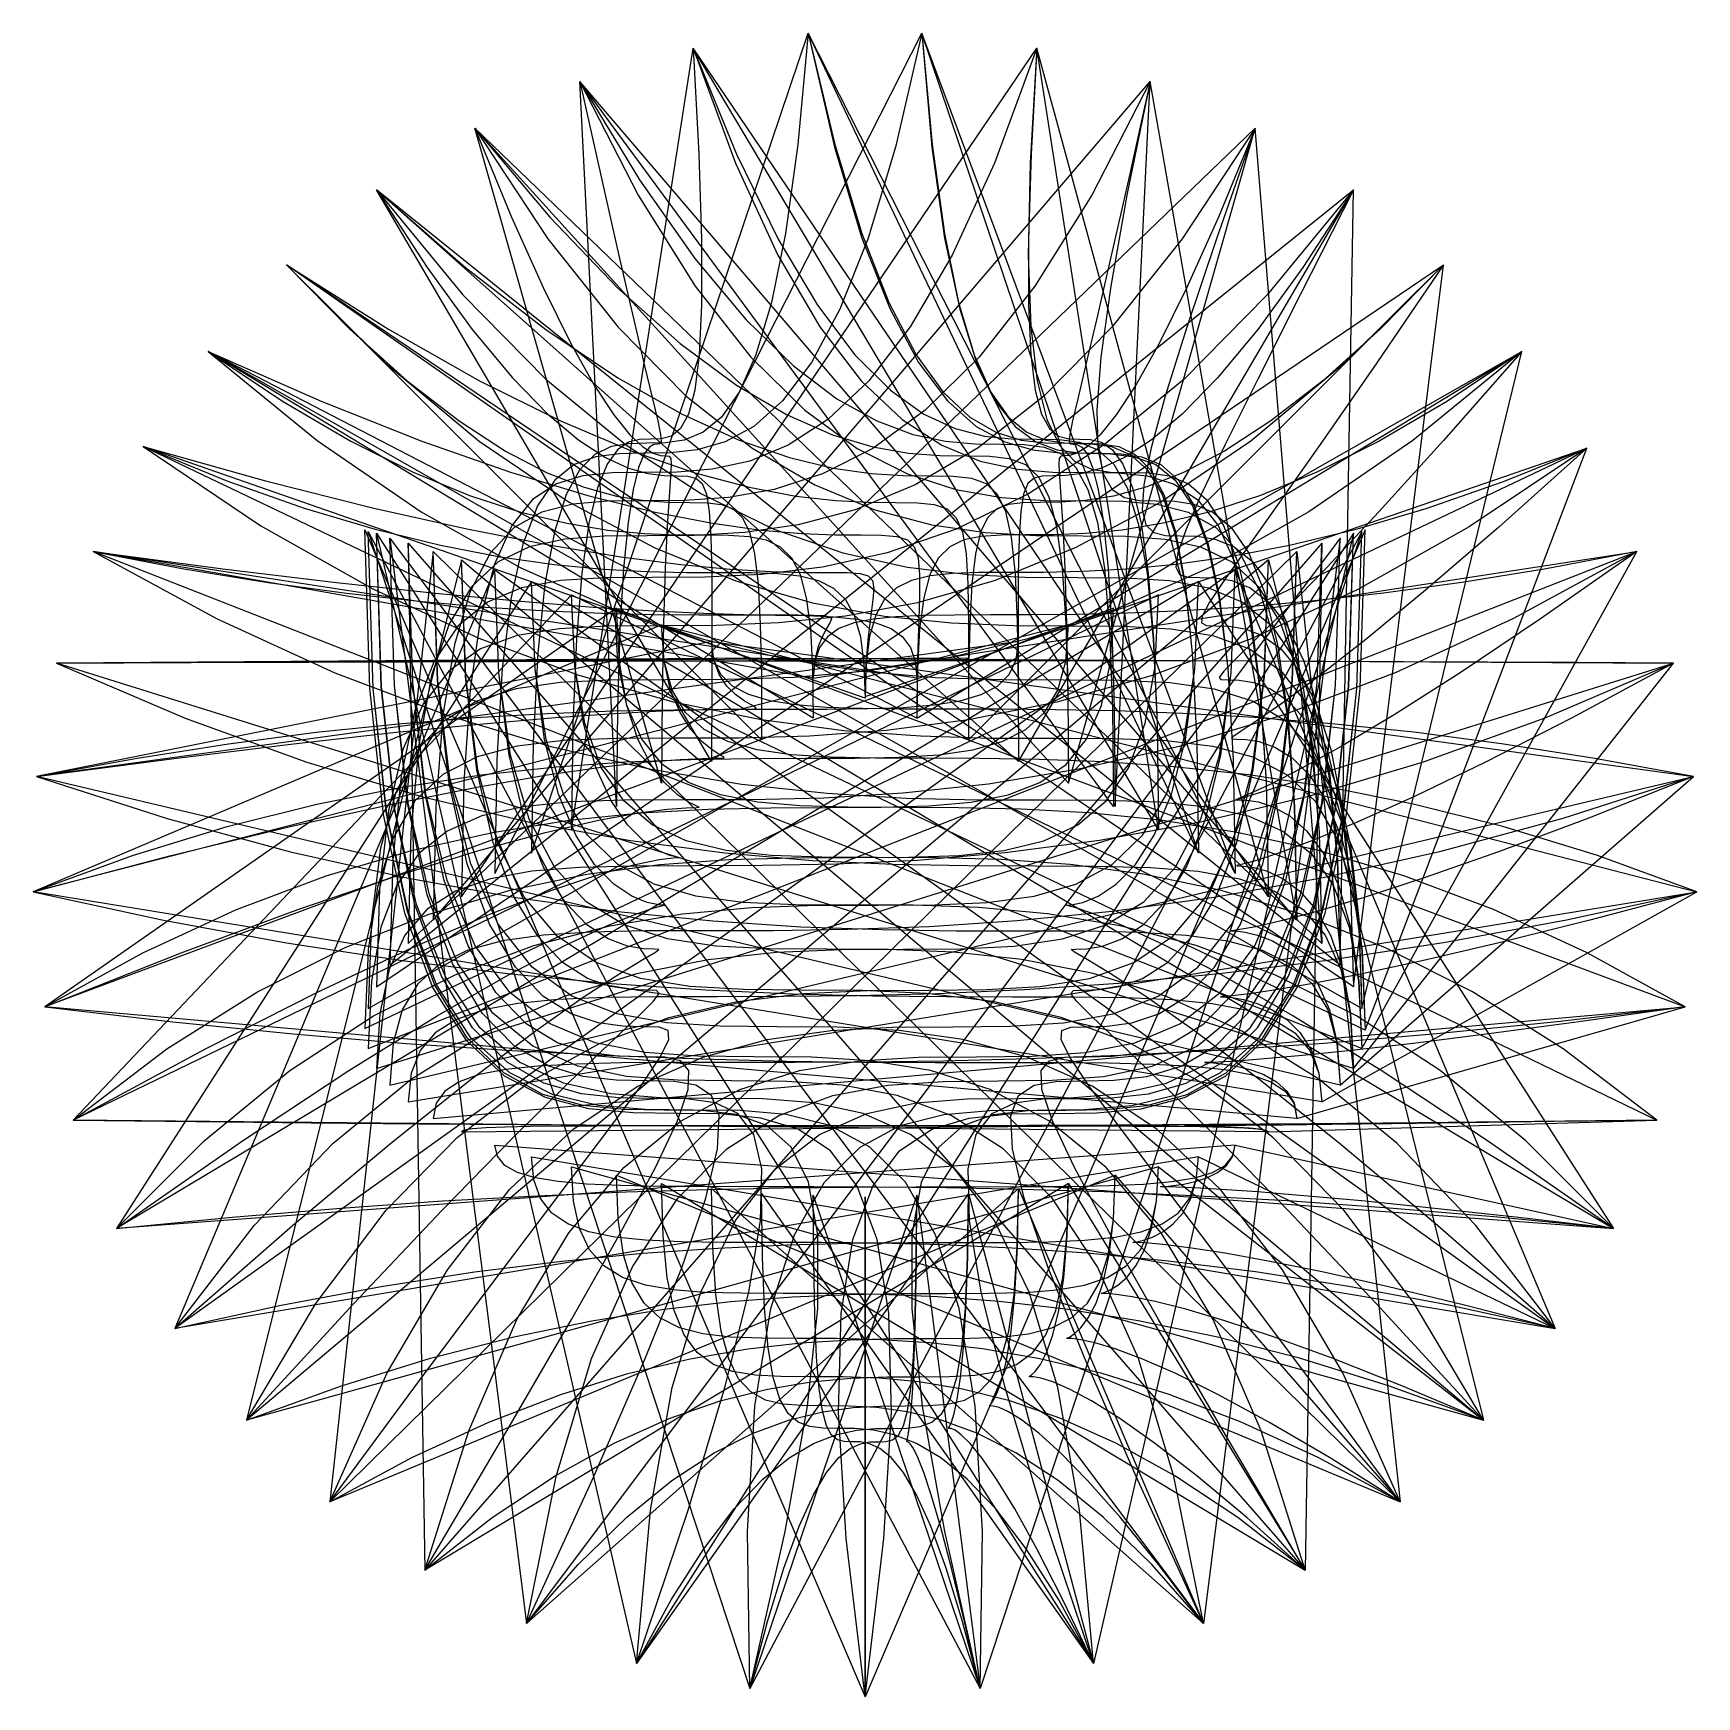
# Model space of a CAD drawing. Header units: metres. Extents: x -499 to 499, y -500 to 498.
import ezdxf

# ---------------------------------------------------------------- set-up
doc = ezdxf.new("R2010")
doc.units = ezdxf.units.M

msp = doc.modelspace()

# ---------------------------------------------------------------- linework, layer by layer
for p, q in [((-222, -6, -665.11), (34, 498, -287.11)), ((-200, 6, -665.11), (-34, 498, -275.11)), ((-34, 498, -275.11), (-40.21, 431.33, -330.73)), ((-34, 498, -275.11), (-18.09, 431.33, -330.73)), ((200, 6, -665.11), (-34, 498, -275.11)), ((-34, 498, -287.11), (-18.2, 429.71, -341.02)), ((222, -6, -665.11), (-34, 498, -287.11)), ((34, 498, -287.11), (18.2, 429.71, -341.02)), ((34, 498, -287.11), (40.1, 429.71, -341.02)), ((222, -6, -665.11), (34, 498, -287.11)), ((34, 498, -275.11), (40.21, 431.33, -330.73)), ((200, 6, -665.11), (34, 498, -275.11)), ((-242, -20, -665.11), (103, 489, -301.11)), ((-176, 20, -665.11), (-103, 489, -261.11)), ((-103, 489, -261.11), (-77.02, 425.45, -318.73)), ((176, 20, -665.11), (-103, 489, -261.11)), ((-103, 489, -301.11), (-77.62, 420.03, -353.02)), ((242, -20, -665.11), (-103, 489, -301.11)), ((-103, 489, -261.11), (-99.6, 425.45, -318.73)), ((103, 489, -301.11), (77.62, 420.03, -353.02)), ((103, 489, -301.11), (99, 420.03, -353.02)), ((103, 489, -261.11), (99.6, 425.45, -318.73)), ((242, -20, -665.11), (103, 489, -301.11)), ((176, 20, -665.11), (103, 489, -261.11)), ((-259, -34, -665.11), (171, 469, -315.11)), ((-171, 469, -247.11), (-135.24, 410.06, -306.72)), ((149, 34, -665.11), (-171, 469, -247.11)), ((-171, 469, -315.11), (-136.07, 400.84, -365.03)), ((259, -34, -665.11), (-171, 469, -315.11)), ((-171, 469, -247.11), (-157.98, 410.06, -306.72)), ((-149, 34, -665.11), (-171, 469, -247.11)), ((171, 469, -315.11), (136.07, 400.84, -365.03)), ((150, 34, -665.11), (171, 469, -247.11)), ((171, 469, -315.11), (157.15, 400.84, -365.03)), ((171, 469, -247.11), (157.99, 410.06, -306.72)), ((259, -34, -665.11), (171, 469, -315.11)), ((-274, -48, -665.11), (234, 441, -329.11)), ((-234, 441, -233.11), (-189.18, 387.75, -294.72)), ((122, 48, -665.11), (-234, 441, -233.11)), ((-234, 441, -329.11), (-190.38, 374.74, -377.03)), ((274, -48, -665.11), (-234, 441, -329.11)), ((-234, 441, -233.11), (-212.07, 387.75, -294.72)), ((-122, 48, -665.11), (-234, 441, -233.11)), ((122, 48, -665.11), (234, 441, -233.11)), ((234, 441, -329.11), (190.38, 374.74, -377.03)), ((234, 441, -329.11), (210.87, 374.74, -377.03)), ((234, 441, -233.11), (212.07, 387.75, -294.72)), ((274, -48, -665.11), (234, 441, -329.11)), ((-40.21, 431.33, -330.73), (-47.64, 377.95, -380.8)), ((-18.2, 429.71, -341.02), (-1.8, 375.02, -389.55)), ((-18.09, 431.33, -330.73), (-1.93, 377.95, -380.8)), ((18.2, 429.71, -341.02), (1.8, 375.02, -389.55)), ((40.1, 429.71, -341.02), (47.77, 375.02, -389.55)), ((40.21, 431.33, -330.73), (47.64, 377.95, -380.8)), ((-99.6, 425.45, -318.73), (-98, 374.56, -370.59)), ((-77.62, 420.03, -353.02), (-52.27, 364.8, -399.75)), ((-77.02, 425.45, -318.73), (-52.18, 374.56, -370.59)), ((77.62, 420.03, -353.02), (52.27, 364.8, -399.75)), ((99, 420.03, -353.02), (97.9, 364.8, -399.75)), ((99.6, 425.45, -318.73), (98, 374.56, -370.59)), ((-157.98, 410.06, -306.72), (-147.3, 362.86, -360.39)), ((-135.24, 410.06, -306.72), (-102.02, 362.86, -360.39)), ((157.99, 410.06, -306.72), (147.33, 362.86, -360.39)), ((-293, 404, -220.11), (-239.71, 357.52, -283.58)), ((92, 61, -665.11), (-293, 404, -220.11)), ((-293, 404, -342.11), (-241.29, 340.99, -388.18)), ((285, -61, -665.11), (-293, 404, -342.11)), ((-293, 404, -220.11), (-262.71, 357.52, -283.58)), ((-92, 61, -665.11), (-293, 404, -220.11)), ((-285, -61, -665.11), (293, 404, -342.11)), ((-136.07, 400.84, -365.03), (-101.85, 346.27, -409.96)), ((92, 61, -665.11), (293, 404, -220.11)), ((136.07, 400.84, -365.03), (101.86, 346.27, -409.96)), ((157.15, 400.84, -365.03), (147.46, 346.27, -409.96)), ((293, 404, -342.11), (241.29, 340.99, -388.18)), ((293, 404, -342.11), (261.13, 340.99, -388.18)), ((293, 404, -220.11), (262.71, 357.52, -283.58)), ((285, -61, -665.11), (293, 404, -342.11)), ((-212.07, 387.75, -294.72), (-192.96, 345.11, -350.18)), ((-189.18, 387.75, -294.72), (-148.22, 345.11, -350.18)), ((212.07, 387.75, -294.72), (192.96, 345.11, -350.18)), ((-190.38, 374.74, -377.03), (-148.09, 321.68, -420.16)), ((-98, 374.56, -370.59), (-98.01, 334.93, -417)), ((-47.64, 377.95, -380.8), (-56.11, 336.38, -425.6)), ((-52.18, 374.56, -370.59), (-28.5, 334.93, -417)), ((1.8, 375.02, -389.55), (-15.04, 332.44, -432.97)), ((-1.93, 377.95, -380.8), (14.35, 336.38, -425.6)), ((-1.8, 375.02, -389.55), (15.04, 332.44, -432.97)), ((47.64, 377.95, -380.8), (56.11, 336.38, -425.6)), ((47.77, 375.02, -389.55), (56.8, 332.44, -432.97)), ((98, 374.56, -370.59), (98.01, 334.93, -417)), ((190.38, 374.74, -377.03), (148.09, 321.68, -420.16)), ((210.87, 374.74, -377.03), (193.08, 321.68, -420.16)), ((-147.3, 362.86, -360.39), (-138.78, 326.1, -408.4)), ((-102.02, 362.86, -360.39), (-71.25, 326.1, -408.4)), ((-52.27, 364.8, -399.75), (-27.1, 321.79, -441.57)), ((52.27, 364.8, -399.75), (27.1, 321.79, -441.57)), ((97.9, 364.8, -399.75), (99.41, 321.79, -441.57)), ((147.33, 362.86, -360.39), (138.84, 326.1, -408.4)), ((-347, 359, -207.11), (-285.96, 320.38, -272.43)), ((62, 74, -665.11), (-347, 359, -207.11)), ((-347, 359, -355.11), (-287.94, 300.33, -399.32)), ((293, -74, -665.11), (-347, 359, -355.11)), ((-347, 359, -207.11), (-309.06, 320.38, -272.43)), ((-62, 74, -665.11), (-347, 359, -207.11)), ((-293, -74, -665.11), (347, 359, -355.11)), ((-262.71, 357.52, -283.58), (-235.61, 320.31, -340.7)), ((-239.71, 357.52, -283.58), (-191.58, 320.31, -340.7)), ((62, 74, -665.11), (347, 359, -207.11)), ((262.71, 357.52, -283.58), (235.61, 320.31, -340.7)), ((347, 359, -355.11), (287.94, 300.33, -399.32)), ((293, -74, -665.11), (347, 359, -355.11)), ((347, 359, -355.11), (307.08, 300.33, -399.32)), ((347, 359, -207.11), (309.06, 320.38, -272.43)), ((-241.29, 340.99, -388.18), (-191.52, 290.54, -429.64)), ((-192.96, 345.11, -350.18), (-176.48, 311.9, -399.81)), ((-148.22, 345.11, -350.18), (-110.93, 311.9, -399.81)), ((-101.85, 346.27, -409.96), (-68.47, 303.76, -450.16)), ((101.86, 346.27, -409.96), (68.47, 303.76, -450.16)), ((147.46, 346.27, -409.96), (141.56, 303.76, -450.16)), ((192.96, 345.11, -350.18), (176.48, 311.9, -399.81)), ((241.29, 340.99, -388.18), (191.52, 290.54, -429.64)), ((261.13, 340.99, -388.18), (235.67, 290.54, -429.64)), ((-98.01, 334.93, -417), (-99.46, 305.15, -458.26)), ((-56.11, 336.38, -425.6), (-65.47, 305.14, -465.43)), ((-15.04, 332.44, -432.97), (-32.18, 300.43, -471.57)), ((-28.5, 334.93, -417), (-6.02, 305.15, -458.26)), ((14.35, 336.38, -425.6), (30.66, 305.14, -465.43)), ((15.04, 332.44, -432.97), (32.18, 300.43, -471.57)), ((56.11, 336.38, -425.6), (65.47, 305.14, -465.43)), ((56.8, 332.44, -432.97), (66.99, 300.43, -471.57)), ((98.01, 334.93, -417), (99.46, 305.15, -458.26)), ((-309.06, 320.38, -272.43), (-274.62, 289.46, -331.23)), ((-285.96, 320.38, -272.43), (-231.3, 289.46, -331.23)), ((-235.61, 320.31, -340.7), (-211.54, 291.32, -391.82)), ((-191.58, 320.31, -340.7), (-148.34, 291.32, -391.82)), ((-148.09, 321.68, -420.16), (-107.23, 280.36, -458.76)), ((-138.78, 326.1, -408.4), (-132.23, 298.48, -451.09)), ((-71.25, 326.1, -408.4), (-42.87, 298.48, -451.09)), ((-27.1, 321.79, -441.57), (-2.22, 289.47, -478.74)), ((27.1, 321.79, -441.57), (2.22, 289.47, -478.74)), ((99.41, 321.79, -441.57), (103.25, 289.47, -478.74)), ((148.09, 321.68, -420.16), (107.23, 280.36, -458.76)), ((138.84, 326.1, -408.4), (132.34, 298.48, -451.09)), ((193.08, 321.68, -420.16), (180.18, 280.36, -458.76)), ((235.61, 320.31, -340.7), (211.54, 291.32, -391.82)), ((309.06, 320.38, -272.43), (274.62, 289.46, -331.23)), ((-176.48, 311.9, -399.81), (-162.45, 286.94, -443.92)), ((-110.93, 311.9, -399.81), (-77.17, 286.94, -443.92)), ((176.48, 311.9, -399.81), (162.45, 286.94, -443.92)), ((-394, 307, -194.11), (-326.21, 277.19, -261.28)), ((31, 87, -665.11), (-394, 307, -194.11)), ((-394, 307, -368.11), (-328.61, 253.61, -410.47)), ((298, -87, -665.11), (-394, 307, -368.11)), ((-394, 307, -194.11), (-349.4, 277.19, -261.28)), ((-31, 87, -665.11), (-394, 307, -194.11)), ((-298, -87, -665.11), (394, 307, -368.11)), ((-287.94, 300.33, -399.32), (-231.39, 253.35, -439.12)), ((-99.46, 305.15, -458.26), (-102.17, 283.81, -494.67)), ((-65.47, 305.14, -465.43), (-75.55, 282.75, -500.58)), ((-68.47, 303.76, -450.16), (-36.04, 271.82, -485.91)), ((-32.18, 300.43, -471.57), (-49.45, 277.5, -505.64)), ((-6.02, 305.15, -458.26), (15.27, 283.81, -494.67)), ((30.66, 305.14, -465.43), (46.86, 282.75, -500.58)), ((31, 87, -665.11), (394, 307, -194.11)), ((32.18, 300.43, -471.57), (49.45, 277.5, -505.64)), ((68.47, 303.76, -450.16), (36.04, 271.82, -485.91)), ((65.47, 305.14, -465.43), (75.55, 282.75, -500.58)), ((66.99, 300.43, -471.57), (78.14, 277.5, -505.64)), ((99.46, 305.15, -458.26), (102.17, 283.81, -494.67)), ((141.56, 303.76, -450.16), (139.06, 271.82, -485.91)), ((287.94, 300.33, -399.32), (231.39, 253.35, -439.12)), ((307.08, 300.33, -399.32), (274.53, 253.35, -439.12)), ((298, -87, -665.11), (394, 307, -368.11)), ((394, 307, -368.11), (328.61, 253.61, -410.47)), ((394, 307, -368.11), (347.01, 253.61, -410.47)), ((394, 307, -194.11), (349.4, 277.19, -261.28)), ((-274.62, 289.46, -331.23), (-243.53, 265.38, -383.84)), ((-231.3, 289.46, -331.23), (-182.67, 265.38, -383.84)), ((-211.54, 291.32, -391.82), (-190.3, 269.54, -437.27)), ((-191.52, 290.54, -429.64), (-143.77, 251.25, -466.75)), ((-148.34, 291.32, -391.82), (-109.73, 269.54, -437.27)), ((-132.23, 298.48, -451.09), (-127.48, 278.69, -488.76)), ((-42.87, 298.48, -451.09), (-16.8, 278.69, -488.76)), ((2.22, 289.47, -478.74), (-22.2, 266.31, -511.55)), ((-2.22, 289.47, -478.74), (22.2, 266.31, -511.55)), ((103.25, 289.47, -478.74), (109.11, 266.31, -511.55)), ((132.34, 298.48, -451.09), (127.64, 278.69, -488.76)), ((191.52, 290.54, -429.64), (143.77, 251.25, -466.75)), ((211.54, 291.32, -391.82), (190.3, 269.54, -437.27)), ((235.67, 290.54, -429.64), (216.11, 251.25, -466.75)), ((274.62, 289.46, -331.23), (243.53, 265.38, -383.84)), ((-162.45, 286.94, -443.92), (-150.69, 269.06, -482.86)), ((-107.23, 280.36, -458.76), (-67.89, 249.31, -493.08)), ((-102.17, 283.81, -494.67), (-105.98, 269.51, -526.54)), ((-75.55, 282.75, -500.58), (-86.17, 267.74, -531.34)), ((-77.17, 286.94, -443.92), (-46.75, 269.06, -482.86)), ((15.27, 283.81, -494.67), (35.32, 269.51, -526.54)), ((46.86, 282.75, -500.58), (62.85, 267.74, -531.34)), ((107.23, 280.36, -458.76), (67.89, 249.31, -493.08)), ((75.55, 282.75, -500.58), (86.17, 267.74, -531.34)), ((102.17, 283.81, -494.67), (105.98, 269.51, -526.54)), ((162.45, 286.94, -443.92), (150.69, 269.06, -482.86)), ((180.18, 280.36, -458.76), (171.73, 249.31, -493.08)), ((-349.4, 277.19, -261.28), (-308.51, 253.32, -321.75)), ((-326.21, 277.19, -261.28), (-265.95, 253.32, -321.75)), ((-190.3, 269.54, -437.27), (-171.73, 253.94, -477.37)), ((-127.48, 278.69, -488.76), (-124.35, 265.42, -521.73)), ((-105.98, 269.51, -526.54), (-110.7, 260.83, -554.16)), ((-109.73, 269.54, -437.27), (-75.48, 253.94, -477.37)), ((-49.45, 277.5, -505.64), (-66.72, 262.13, -535.45)), ((-36.04, 271.82, -485.91), (-4.67, 248.94, -517.45)), ((-16.8, 278.69, -488.76), (7.05, 265.42, -521.73)), ((36.04, 271.82, -485.91), (4.67, 248.94, -517.45)), ((35.32, 269.51, -526.54), (54.13, 260.83, -554.16)), ((49.45, 277.5, -505.64), (66.72, 262.13, -535.45)), ((78.14, 277.5, -505.64), (90.04, 262.13, -535.45)), ((105.98, 269.51, -526.54), (110.7, 260.83, -554.16)), ((127.64, 278.69, -488.76), (124.57, 265.42, -521.73)), ((139.06, 271.82, -485.91), (139.61, 248.94, -517.45)), ((190.3, 269.54, -437.27), (171.73, 253.94, -477.37)), ((349.4, 277.19, -261.28), (308.51, 253.32, -321.75)), ((-243.53, 265.38, -383.84), (-215.6, 247.28, -430.61)), ((-182.67, 265.38, -383.84), (-139.73, 247.28, -430.61)), ((-150.69, 269.06, -482.86), (-141.01, 257.08, -516.93)), ((-124.35, 265.42, -521.73), (-122.66, 257.37, -550.31)), ((-110.7, 260.83, -554.16), (-116.17, 256.38, -577.84)), ((-86.17, 267.74, -531.34), (-97.18, 258.64, -558)), ((-66.72, 262.13, -535.45), (-83.82, 252.8, -561.3)), ((-46.75, 269.06, -482.86), (-19.51, 257.08, -516.93)), ((-22.2, 266.31, -511.55), (-46.05, 250.79, -540.26)), ((7.05, 265.42, -521.73), (28.74, 257.37, -550.31)), ((22.2, 266.31, -511.55), (46.05, 250.79, -540.26)), ((54.13, 260.83, -554.16), (71.67, 256.38, -577.84)), ((62.85, 267.74, -531.34), (78.51, 258.64, -558)), ((66.72, 262.13, -535.45), (83.82, 252.8, -561.3)), ((86.17, 267.74, -531.34), (97.18, 258.64, -558)), ((90.04, 262.13, -535.45), (102.5, 252.8, -561.3)), ((109.11, 266.31, -511.55), (116.71, 250.79, -540.26)), ((110.7, 260.83, -554.16), (116.17, 256.38, -577.84)), ((124.57, 265.42, -521.73), (122.94, 257.37, -550.31)), ((150.69, 269.06, -482.86), (141.01, 257.08, -516.93)), ((243.53, 265.38, -383.84), (215.6, 247.28, -430.61)), ((-433, 250, -182.11), (-359.6, 229.54, -251)), ((0, 99, -665.11), (-433, 250, -182.11)), ((-433, 250, -381.11), (-362.44, 202.58, -421.61)), ((300, -100, -665.11), (-433, 250, -381.11)), ((-433, 250, -182.11), (-382.89, 229.54, -251)), ((0, 99, -665.11), (-433, 250, -182.11)), ((-328.61, 253.61, -410.47), (-266.25, 210.86, -448.59)), ((-308.51, 253.32, -321.75), (-271.16, 234.73, -375.85)), ((-265.95, 253.32, -321.75), (-212.77, 234.73, -375.85)), ((-231.39, 253.35, -439.12), (-177.42, 216.76, -474.73)), ((-171.73, 253.94, -477.37), (-155.65, 243.48, -512.47)), ((-152.22, 250.03, -640.15), (-162.07, 245.36, -648.39)), ((-141.77, 251.75, -629.57), (-152.22, 250.03, -640.15)), ((-141.95, 252.62, -639.25), (-148.5, 248.17, -647.79)), ((-143.77, 251.25, -466.75), (-98.1, 221.72, -499.73)), ((-135.27, 254.27, -628.29), (-141.95, 252.62, -639.25)), ((-130.87, 252, -616.36), (-141.77, 251.75, -629.57)), ((-141.01, 257.08, -516.93), (-133.24, 249.81, -546.47)), ((-128.62, 254.5, -614.61), (-135.27, 254.27, -628.29)), ((-133.24, 249.81, -546.47), (-127.18, 246.07, -571.8)), ((-129.38, 249.76, -638.36), (-132.51, 245.63, -647.19)), ((-119.7, 252.25, -600.22), (-130.87, 252, -616.36)), ((-126.61, 251.28, -627.02), (-129.38, 249.76, -638.36)), ((-122.2, 254.73, -597.89), (-128.62, 254.5, -614.61)), ((-124.38, 251.5, -612.86), (-126.61, 251.28, -627.02)), ((-122.85, 251.72, -595.56), (-124.38, 251.5, -612.86)), ((-122.22, 253.24, -574.82), (-122.85, 251.72, -595.56)), ((-122.66, 257.37, -550.31), (-122.22, 253.24, -574.82)), ((-116.17, 256.38, -577.84), (-122.2, 254.73, -597.89)), ((-108.42, 253.97, -580.87), (-119.7, 252.25, -600.22)), ((-97.18, 258.64, -558), (-108.42, 253.97, -580.87)), ((-83.82, 252.8, -561.3), (-100.61, 248.02, -583.46)), ((-75.48, 253.94, -477.37), (-45.35, 243.48, -512.47)), ((-46.05, 250.79, -540.26), (-69.18, 241.37, -565.14)), ((-19.51, 257.08, -516.93), (4.71, 249.81, -546.47)), ((4.71, 249.81, -546.47), (26.1, 246.07, -571.8)), ((28.74, 257.37, -550.31), (48.34, 253.24, -574.82)), ((46.05, 250.79, -540.26), (69.18, 241.37, -565.14)), ((48.34, 253.24, -574.82), (65.95, 251.72, -595.56)), ((65.95, 251.72, -595.56), (81.63, 251.5, -612.86)), ((71.67, 256.38, -577.84), (87.93, 254.73, -597.89)), ((78.51, 258.64, -558), (93.73, 253.97, -580.87)), ((81.63, 251.5, -612.86), (95.45, 251.28, -627.02)), ((83.82, 252.8, -561.3), (100.61, 248.02, -583.46)), ((87.93, 254.73, -597.89), (102.88, 254.5, -614.61)), ((93.73, 253.97, -580.87), (108.39, 252.25, -600.22)), ((95.45, 251.28, -627.02), (107.5, 249.76, -638.36)), ((97.18, 258.64, -558), (108.42, 253.97, -580.87)), ((143.77, 251.25, -466.75), (98.1, 221.72, -499.73)), ((102.5, 252.8, -561.3), (115.3, 248.02, -583.46)), ((102.88, 254.5, -614.61), (116.5, 254.27, -628.29)), ((107.5, 249.76, -638.36), (117.84, 245.63, -647.19)), ((108.39, 252.25, -600.22), (122.38, 252, -616.36)), ((108.42, 253.97, -580.87), (119.7, 252.25, -600.22)), ((116.17, 256.38, -577.84), (122.2, 254.73, -597.89)), ((116.5, 254.27, -628.29), (128.77, 252.62, -639.25)), ((116.71, 250.79, -540.26), (125.75, 241.37, -565.14)), ((119.7, 252.25, -600.22), (130.88, 252, -616.36)), ((122.2, 254.73, -597.89), (128.63, 254.5, -614.61)), ((122.38, 252, -616.36), (135.57, 251.75, -629.57)), ((122.94, 257.37, -550.31), (122.57, 253.24, -574.82)), ((122.57, 253.24, -574.82), (123.27, 251.72, -595.56)), ((123.27, 251.72, -595.56), (124.88, 251.5, -612.86)), ((124.88, 251.5, -612.86), (127.19, 251.28, -627.02)), ((133.24, 249.81, -546.47), (127.18, 246.07, -571.8)), ((127.19, 251.28, -627.02), (130.03, 249.76, -638.36)), ((128.63, 254.5, -614.61), (135.27, 254.27, -628.29)), ((128.77, 252.62, -639.25), (139.67, 248.17, -647.79)), ((130.03, 249.76, -638.36), (133.22, 245.63, -647.19)), ((130.88, 252, -616.36), (141.77, 251.75, -629.57)), ((141.01, 257.08, -516.93), (133.24, 249.81, -546.47)), ((135.27, 254.27, -628.29), (141.95, 252.62, -639.25)), ((135.57, 251.75, -629.57), (147.87, 250.03, -640.15)), ((141.77, 251.75, -629.57), (152.22, 250.03, -640.15)), ((141.95, 252.62, -639.25), (148.51, 248.17, -647.79)), ((147.87, 250.03, -640.15), (159.15, 245.36, -648.39)), ((152.22, 250.03, -640.15), (162.07, 245.36, -648.39)), ((171.73, 253.94, -477.37), (155.65, 243.48, -512.47)), ((231.39, 253.35, -439.12), (177.42, 216.76, -474.73)), ((216.11, 251.25, -466.75), (201.93, 221.72, -499.73)), ((274.53, 253.35, -439.12), (248.78, 216.76, -474.73)), ((328.61, 253.61, -410.47), (266.25, 210.86, -448.59)), ((308.51, 253.32, -321.75), (271.16, 234.73, -375.85)), ((347.01, 253.61, -410.47), (308.21, 210.86, -448.59)), ((-300, -99, -665.11), (433, 249, -380.11)), ((-215.6, 247.28, -430.61), (-190.67, 234.31, -471.89)), ((-161.55, 243.98, -640.92), (-174.48, 239.2, -648.9)), ((-162.07, 245.36, -648.39), (-171.14, 236.26, -654.58)), ((-147.55, 245.75, -630.66), (-161.55, 243.98, -640.92)), ((-155.65, 243.48, -512.47), (-141.88, 237.13, -542.9)), ((-148.5, 248.17, -647.79), (-154.75, 239.49, -654.2)), ((-132.62, 246, -617.86), (-147.55, 245.75, -630.66)), ((-139.73, 247.28, -430.61), (-102.11, 234.31, -471.89)), ((-132.51, 245.63, -647.19), (-135.8, 237.58, -653.82)), ((-116.93, 246.25, -602.22), (-132.62, 246, -617.86)), ((-127.18, 246.07, -571.8), (-122.67, 244.7, -593.23)), ((-122.67, 244.7, -593.23), (-119.5, 244.5, -611.11)), ((-119.5, 244.5, -611.11), (-117.5, 244.3, -625.74)), ((-117.5, 244.3, -625.74), (-116.5, 242.93, -637.46)), ((-100.61, 248.02, -583.46), (-116.93, 246.25, -602.22)), ((-116.5, 242.93, -637.46), (-116.29, 239.19, -646.59)), ((-69.18, 241.37, -565.14), (-91.45, 236.54, -586.48)), ((-67.89, 249.31, -493.08), (-30.17, 227.06, -523.36)), ((-45.35, 243.48, -512.47), (-19.05, 237.13, -542.9)), ((4.67, 248.94, -517.45), (-25.51, 233.6, -545.06)), ((-4.67, 248.94, -517.45), (25.52, 233.6, -545.06)), ((0, 100, -665.11), (433, 249, -181.11)), ((26.1, 246.07, -571.8), (44.8, 244.7, -593.23)), ((67.89, 249.31, -493.08), (30.17, 227.06, -523.36)), ((44.8, 244.7, -593.23), (61, 244.5, -611.11)), ((61, 244.5, -611.11), (74.86, 244.3, -625.74)), ((69.18, 241.37, -565.14), (91.45, 236.54, -586.48)), ((74.86, 244.3, -625.74), (86.54, 242.93, -637.46)), ((86.54, 242.93, -637.46), (96.23, 239.19, -646.59)), ((100.61, 248.02, -583.46), (116.93, 246.25, -602.22)), ((115.3, 248.02, -583.46), (128.24, 246.25, -602.22)), ((116.5, 242.93, -637.46), (116.29, 239.19, -646.59)), ((117.5, 244.3, -625.74), (116.5, 242.93, -637.46)), ((116.93, 246.25, -602.22), (132.62, 246, -617.86)), ((119.5, 244.5, -611.11), (117.5, 244.3, -625.74)), ((117.84, 245.63, -647.19), (126.56, 237.58, -653.82)), ((122.67, 244.7, -593.23), (119.5, 244.5, -611.11)), ((127.18, 246.07, -571.8), (122.67, 244.7, -593.23)), ((125.75, 241.37, -565.14), (135.94, 236.54, -586.48)), ((128.24, 246.25, -602.22), (141.13, 246, -617.86)), ((132.62, 246, -617.86), (147.55, 245.75, -630.66)), ((133.22, 245.63, -647.19), (136.58, 237.58, -653.82)), ((139.61, 248.94, -517.45), (142.82, 233.6, -545.06)), ((139.67, 248.17, -647.79), (149.19, 239.49, -654.2)), ((141.13, 246, -617.86), (153.75, 245.75, -630.66)), ((155.65, 243.48, -512.47), (141.88, 237.13, -542.9)), ((147.55, 245.75, -630.66), (161.55, 243.98, -640.92)), ((148.51, 248.17, -647.79), (154.75, 239.49, -654.2)), ((153.75, 245.75, -630.66), (165.9, 243.98, -640.92)), ((159.15, 245.36, -648.39), (169.3, 236.26, -654.58)), ((161.55, 243.98, -640.92), (174.48, 239.2, -648.9)), ((162.07, 245.36, -648.39), (171.14, 236.26, -654.58)), ((165.9, 243.98, -640.92), (177.39, 239.2, -648.9)), ((171.73, 249.31, -493.08), (167.27, 227.06, -523.36)), ((215.6, 247.28, -430.61), (190.67, 234.31, -471.89)), ((300, -100, -665.11), (433, 249, -381.11)), ((433, 249, -380.11), (362.44, 201.85, -420.76)), ((433, 249, -381.11), (380.19, 201.71, -421.61)), ((433, 249, -181.11), (382.89, 228.81, -250.14)), ((-271.16, 234.73, -375.85), (-237.21, 220.76, -423.96)), ((-212.77, 234.73, -375.85), (-166.25, 220.76, -423.96)), ((-186.17, 229.87, -654.9), (-196.48, 214.5, -659.2)), ((-190.67, 234.31, -471.89), (-168.57, 225.62, -508.01)), ((-174.48, 239.2, -648.9), (-186.17, 229.87, -654.9)), ((-169.23, 232.46, -641.81), (-185.17, 227.63, -649.5)), ((-171.14, 236.26, -654.58), (-179.27, 221.25, -659.01)), ((-151.76, 234.25, -631.94), (-169.23, 232.46, -641.81)), ((-154.75, 239.49, -654.2), (-160.52, 225.19, -658.79)), ((-132.88, 234.5, -619.61), (-151.76, 234.25, -631.94)), ((-141.88, 237.13, -542.9), (-130.23, 233.87, -568.99)), ((-135.8, 237.58, -653.82), (-139.08, 224.31, -658.58)), ((-112.73, 234.75, -604.55), (-132.88, 234.5, -619.61)), ((-130.23, 233.87, -568.99), (-120.54, 232.67, -591.07)), ((-120.54, 232.67, -591.07), (-112.62, 232.5, -609.48)), ((-116.71, 231.92, -653.44), (-117.56, 219.94, -658.36)), ((-116.29, 239.19, -646.59), (-116.71, 231.92, -653.44)), ((-91.45, 236.54, -586.48), (-112.73, 234.75, -604.55)), ((-112.62, 232.5, -609.48), (-106.31, 232.33, -624.56)), ((-106.31, 232.33, -624.56), (-101.41, 231.13, -636.63)), ((-102.11, 234.31, -471.89), (-69.47, 225.62, -508.01)), ((-101.41, 231.13, -636.63), (-97.75, 227.87, -646.03)), ((-25.51, 233.6, -545.06), (-54.4, 224.29, -568.99)), ((-19.05, 237.13, -542.9), (3.66, 233.87, -568.99)), ((3.66, 233.87, -568.99), (23.05, 232.67, -591.07)), ((23.05, 232.67, -591.07), (39.38, 232.5, -609.48)), ((25.52, 233.6, -545.06), (54.4, 224.29, -568.99)), ((39.38, 232.5, -609.48), (52.91, 232.33, -624.56)), ((52.91, 232.33, -624.56), (63.9, 231.13, -636.63)), ((63.9, 231.13, -636.63), (72.63, 227.87, -646.03)), ((91.45, 236.54, -586.48), (112.73, 234.75, -604.55)), ((96.23, 239.19, -646.59), (104.07, 231.92, -653.44)), ((101.41, 231.13, -636.63), (97.75, 227.87, -646.03)), ((106.31, 232.33, -624.56), (101.41, 231.13, -636.63)), ((104.07, 231.92, -653.44), (110.25, 219.94, -658.36)), ((112.63, 232.5, -609.48), (106.31, 232.33, -624.56)), ((120.54, 232.67, -591.07), (112.63, 232.5, -609.48)), ((112.73, 234.75, -604.55), (132.88, 234.5, -619.61)), ((116.29, 239.19, -646.59), (116.71, 231.92, -653.44)), ((116.71, 231.92, -653.44), (117.56, 219.94, -658.36)), ((130.23, 233.87, -568.99), (120.54, 232.67, -591.07)), ((126.56, 237.58, -653.82), (133.73, 224.31, -658.58)), ((141.88, 237.13, -542.9), (130.23, 233.87, -568.99)), ((132.88, 234.5, -619.61), (151.76, 234.25, -631.94)), ((135.94, 236.54, -586.48), (147, 234.75, -604.55)), ((136.58, 237.58, -653.82), (139.92, 224.31, -658.58)), ((142.82, 233.6, -545.06), (148.33, 224.29, -568.99)), ((147, 234.75, -604.55), (158.63, 234.5, -619.61)), ((149.19, 239.49, -654.2), (157.3, 225.19, -658.79)), ((151.76, 234.25, -631.94), (169.23, 232.46, -641.81)), ((154.75, 239.49, -654.2), (160.52, 225.19, -658.79)), ((158.63, 234.5, -619.61), (170.53, 234.25, -631.94)), ((190.67, 234.31, -471.89), (168.58, 225.62, -508.01)), ((169.23, 232.46, -641.81), (185.17, 227.63, -649.5)), ((169.3, 236.26, -654.58), (178.2, 221.25, -659.01)), ((170.53, 234.25, -631.94), (182.42, 232.46, -641.81)), ((171.14, 236.26, -654.58), (179.27, 221.25, -659.01)), ((174.48, 239.2, -648.9), (186.17, 229.87, -654.9)), ((177.39, 239.2, -648.9), (188.01, 229.87, -654.9)), ((182.42, 232.46, -641.81), (194, 227.63, -649.5)), ((186.17, 229.87, -654.9), (196.48, 214.5, -659.2)), ((188.01, 229.87, -654.9), (197.55, 214.5, -659.2)), ((271.16, 234.73, -375.85), (237.21, 220.76, -423.96)), ((-382.89, 229.54, -251), (-336.56, 213.16, -313)), ((-359.6, 229.54, -251), (-294.76, 213.16, -313)), ((-237.21, 220.76, -423.96), (-206.5, 210.75, -466.4)), ((-185.17, 227.63, -649.5), (-199.42, 218.21, -655.28)), ((-179.27, 221.25, -659.01), (-186.29, 198.86, -661.99)), ((-168.57, 225.62, -508.01), (-149.14, 220.35, -539.33)), ((-166.25, 220.76, -423.96), (-125.94, 210.75, -466.4)), ((-160.52, 225.19, -658.79), (-165.62, 203.85, -661.88)), ((-149.14, 220.35, -539.33), (-132.2, 217.64, -566.18)), ((-139.08, 224.31, -658.58), (-142.17, 204.52, -661.76)), ((-117.56, 219.94, -658.36), (-118.67, 202.06, -661.65)), ((-98.1, 221.72, -499.73), (-54.61, 200.56, -528.84)), ((-97.75, 227.87, -646.03), (-95.16, 221.52, -653.09)), ((-95.16, 221.52, -653.09), (-93.45, 211.06, -658.15)), ((-54.4, 224.29, -568.99), (-81.88, 219.51, -589.51)), ((-69.47, 225.62, -508.01), (-41.45, 220.35, -539.33)), ((-41.45, 220.35, -539.33), (-17.7, 217.64, -566.18)), ((-30.17, 227.06, -523.36), (5.82, 212.15, -549.86)), ((30.17, 227.06, -523.36), (-5.82, 212.15, -549.86)), ((54.4, 224.29, -568.99), (81.88, 219.51, -589.51)), ((98.1, 221.72, -499.73), (54.61, 200.56, -528.84)), ((72.63, 227.87, -646.03), (79.34, 221.52, -653.09)), ((79.34, 221.52, -653.09), (84.3, 211.06, -658.15)), ((95.16, 221.52, -653.09), (93.45, 211.06, -658.15)), ((97.75, 227.87, -646.03), (95.16, 221.52, -653.09)), ((110.25, 219.94, -658.36), (114.93, 202.06, -661.65)), ((117.56, 219.94, -658.36), (118.67, 202.06, -661.65)), ((149.14, 220.35, -539.33), (132.2, 217.64, -566.18)), ((133.73, 224.31, -658.58), (139.43, 204.52, -661.76)), ((139.92, 224.31, -658.58), (143.06, 204.52, -661.76)), ((148.33, 224.29, -568.99), (155.75, 219.51, -589.51)), ((168.58, 225.62, -508.01), (149.14, 220.35, -539.33)), ((157.3, 225.19, -658.79), (163.98, 203.85, -661.88)), ((160.52, 225.19, -658.79), (165.62, 203.85, -661.88)), ((167.27, 227.06, -523.36), (166.35, 212.15, -549.86)), ((178.2, 221.25, -659.01), (185.74, 198.86, -661.99)), ((179.27, 221.25, -659.01), (186.29, 198.86, -661.99)), ((185.17, 227.63, -649.5), (199.42, 218.21, -655.28)), ((201.93, 221.72, -499.73), (192.61, 200.56, -528.84)), ((194, 227.63, -649.5), (204.98, 218.21, -655.28)), ((237.21, 220.76, -423.96), (206.5, 210.75, -466.4)), ((382.89, 228.81, -250.14), (336.56, 212.64, -312.27)), ((-336.56, 213.16, -313), (-293.88, 200.4, -368.49)), ((-294.76, 213.16, -313), (-237.96, 200.4, -368.49)), ((-266.25, 210.86, -448.59), (-206.96, 177.57, -482.71)), ((-199.42, 218.21, -655.28), (-211.86, 202.69, -659.42)), ((-193.98, 210.71, -650.1), (-210.53, 201.4, -655.66)), ((-206.5, 210.75, -466.4), (-178.88, 204.04, -503.55)), ((-196.48, 214.5, -659.2), (-205.26, 191.57, -662.08)), ((-175.32, 215.49, -642.71), (-193.98, 210.71, -650.1)), ((-177.42, 216.76, -474.73), (-126.07, 189.26, -506.39)), ((-154.66, 217.25, -633.21), (-175.32, 215.49, -642.71)), ((-132.12, 217.5, -621.36), (-154.66, 217.25, -633.21)), ((-132.2, 217.64, -566.18), (-117.58, 216.64, -588.91)), ((-107.83, 217.75, -606.88), (-132.12, 217.5, -621.36)), ((-125.94, 210.75, -466.4), (-91.4, 204.04, -503.55)), ((-117.58, 216.64, -588.91), (-105.12, 216.5, -607.86)), ((-81.88, 219.51, -589.51), (-107.83, 217.75, -606.88)), ((-105.12, 216.5, -607.86), (-94.65, 216.36, -623.37)), ((-94.65, 216.36, -623.37), (-86, 215.36, -635.8)), ((-93.45, 211.06, -658.15), (-92.46, 195.46, -661.55)), ((-86, 215.36, -635.8), (-79, 212.65, -645.47)), ((-79, 212.65, -645.47), (-73.47, 207.38, -652.74)), ((-5.82, 212.15, -549.86), (-40, 203.1, -572.83)), ((-17.7, 217.64, -566.18), (2.12, 216.64, -588.91)), ((2.12, 216.64, -588.91), (18.38, 216.5, -607.86)), ((5.82, 212.15, -549.86), (40, 203.1, -572.83)), ((18.38, 216.5, -607.86), (31.41, 216.36, -623.37)), ((31.41, 216.36, -623.37), (41.58, 215.36, -635.8)), ((41.58, 215.36, -635.8), (49.24, 212.65, -645.47)), ((49.24, 212.65, -645.47), (54.74, 207.38, -652.74)), ((79, 212.65, -645.47), (73.48, 207.38, -652.74)), ((86, 215.36, -635.8), (79, 212.65, -645.47)), ((81.88, 219.51, -589.51), (107.83, 217.75, -606.88)), ((84.3, 211.06, -658.15), (87.77, 195.46, -661.55)), ((94.65, 216.36, -623.37), (86, 215.36, -635.8)), ((93.45, 211.06, -658.15), (92.46, 195.46, -661.55)), ((105.13, 216.5, -607.86), (94.65, 216.36, -623.37)), ((117.58, 216.64, -588.91), (105.13, 216.5, -607.86)), ((107.83, 217.75, -606.88), (132.13, 217.5, -621.36)), ((132.2, 217.64, -566.18), (117.58, 216.64, -588.91)), ((177.42, 216.76, -474.73), (126.07, 189.26, -506.39)), ((132.13, 217.5, -621.36), (154.66, 217.25, -633.21)), ((154.66, 217.25, -633.21), (175.32, 215.49, -642.71)), ((155.75, 219.51, -589.51), (164.73, 217.75, -606.88)), ((164.73, 217.75, -606.88), (174.88, 217.5, -621.36)), ((166.35, 212.15, -549.86), (168.52, 203.1, -572.83)), ((174.88, 217.5, -621.36), (185.83, 217.25, -633.21)), ((175.32, 215.49, -642.71), (193.98, 210.71, -650.1)), ((206.5, 210.75, -466.4), (178.88, 204.04, -503.55)), ((185.83, 217.25, -633.21), (197.21, 215.49, -642.71)), ((193.98, 210.71, -650.1), (210.54, 201.4, -655.66)), ((196.48, 214.5, -659.2), (205.26, 191.57, -662.08)), ((197.21, 215.49, -642.71), (208.65, 210.71, -650.1)), ((197.55, 214.5, -659.2), (205.81, 191.57, -662.08)), ((199.42, 218.21, -655.28), (211.86, 202.69, -659.42)), ((204.98, 218.21, -655.28), (215.08, 202.69, -659.42)), ((266.25, 210.86, -448.59), (206.96, 177.57, -482.71)), ((208.65, 210.71, -650.1), (219.77, 201.4, -655.66)), ((248.78, 216.76, -474.73), (229.26, 189.26, -506.39)), ((308.21, 210.86, -448.59), (276.98, 177.57, -482.71)), ((336.56, 212.64, -312.27), (293.88, 200.05, -367.87)), ((-362.44, 202.58, -421.61), (-295.35, 164.6, -458.07)), ((-297.11, 105.15, -665.03), (-300, 200, -665.11)), ((-300, 200, -665.11), (0, -500, -81.11)), ((-293.88, 200.4, -368.49), (-254.72, 190.81, -417.81)), ((-237.96, 200.4, -368.49), (-188.67, 190.81, -417.81)), ((-210.53, 201.4, -655.66), (-224.86, 186.06, -659.64)), ((-211.86, 202.69, -659.42), (-222.34, 179.53, -662.2)), ((-178.88, 204.04, -503.55), (-154.2, 199.97, -535.76)), ((-165.62, 203.85, -661.88), (-169.9, 174.07, -663.74)), ((-154.2, 199.97, -535.76), (-132.3, 197.88, -563.37)), ((-142.17, 204.52, -661.76), (-144.89, 176.9, -663.7)), ((-118.67, 202.06, -661.65), (-119.85, 177.1, -663.65)), ((-91.4, 204.04, -503.55), (-62.2, 199.97, -535.76)), ((-73.47, 207.38, -652.74), (-69.27, 198.69, -657.95)), ((-40, 203.1, -572.83), (-72.26, 198.46, -592.53)), ((-62.2, 199.97, -535.76), (-37.9, 197.88, -563.37)), ((-54.61, 200.56, -528.84), (-13.36, 186.38, -554.32)), ((300, 200, -665.11), (0, -500, -81.11)), ((54.61, 200.56, -528.84), (13.36, 186.38, -554.32)), ((40, 203.1, -572.83), (72.26, 198.46, -592.53)), ((54.74, 207.38, -652.74), (58.42, 198.69, -657.95)), ((73.48, 207.38, -652.74), (69.27, 198.69, -657.95)), ((114.93, 202.06, -661.65), (118.27, 177.1, -663.65)), ((118.67, 202.06, -661.65), (119.85, 177.1, -663.65)), ((154.2, 199.97, -535.76), (132.3, 197.88, -563.37)), ((139.43, 204.52, -661.76), (143.73, 176.9, -663.7)), ((143.06, 204.52, -661.76), (145.83, 176.9, -663.7)), ((178.88, 204.04, -503.55), (154.2, 199.97, -535.76)), ((163.98, 203.85, -661.88), (169.21, 174.07, -663.74)), ((165.62, 203.85, -661.88), (169.9, 174.07, -663.74)), ((168.52, 203.1, -572.83), (173.34, 198.46, -592.53)), ((192.61, 200.56, -528.84), (187.64, 186.38, -554.32)), ((210.54, 201.4, -655.66), (224.86, 186.06, -659.64)), ((211.86, 202.69, -659.42), (222.34, 179.53, -662.2)), ((215.08, 202.69, -659.42), (223.99, 179.53, -662.2)), ((219.77, 201.4, -655.66), (230.2, 186.06, -659.64)), ((293.88, 200.05, -367.87), (254.72, 190.59, -417.3)), ((362.44, 201.85, -420.76), (295.35, 164.09, -457.34)), ((297.11, 105.15, -665.03), (300, 200, -665.11)), ((380.19, 201.71, -421.61), (336.21, 163.84, -458.07)), ((-295.14, 104.96, -665.03), (-298, 199, -665.11)), ((-298, 199, -665.11), (-69, -495, -82.11)), ((-295.13, 104.96, -665.03), (-298, 199, -665.11)), ((-298, 199, -665.11), (69, -495, -82.11)), ((-290.19, 106.13, -665.03), (-293, 198, -665.11)), ((-293, 198, -665.11), (-137, -480, -83.11)), ((-290.15, 106.13, -665.03), (-293, 198, -665.11)), ((-293, 198, -665.11), (137, -480, -83.11)), ((-282.25, 106.79, -665.04), (-285, 195, -665.11)), ((-285, 195, -665.11), (-203, -456, -86.11)), ((-282.2, 106.79, -665.04), (-285, 195, -665.11)), ((-285, 195, -665.11), (203, -456, -86.11)), ((-271.34, 108.53, -665.04), (-274, 192, -665.11)), ((-274, 192, -665.11), (-264, -424, -89.11)), ((-271.28, 108.53, -665.04), (-274, 192, -665.11)), ((-274, 192, -665.11), (264, -424, -89.11)), ((274, 192, -665.11), (-264, -424, -89.11)), ((-254.72, 190.81, -417.81), (-218.95, 183.94, -461.34)), ((-201.34, 189.9, -650.7), (-220.03, 180.85, -656.04)), ((-205.26, 191.57, -662.08), (-212.36, 159.56, -663.83)), ((285, 195, -665.11), (-203, -456, -86.11)), ((-180.14, 194.54, -643.6), (-201.34, 189.9, -650.7)), ((-186.29, 198.86, -661.99), (-192.04, 167.62, -663.79)), ((-188.67, 190.81, -417.81), (-146.39, 183.94, -461.34)), ((-156.54, 196.26, -634.49), (-180.14, 194.54, -643.6)), ((-130.63, 196.5, -623.11), (-156.54, 196.26, -634.49)), ((293, 198, -665.11), (-137, -480, -83.11)), ((-132.3, 197.88, -563.37), (-113.04, 197.11, -586.74)), ((-102.5, 196.74, -609.21), (-130.63, 196.5, -623.11)), ((-113.04, 197.11, -586.74), (-96.25, 197, -606.23)), ((-72.26, 198.46, -592.53), (-102.5, 196.74, -609.21)), ((-96.25, 197, -606.23), (-81.79, 196.89, -622.19)), ((-92.46, 195.46, -661.55), (-91.99, 173.68, -663.61)), ((-81.79, 196.89, -622.19), (-69.5, 196.12, -634.96)), ((-69.5, 196.12, -634.96), (-59.22, 194.03, -644.91)), ((-69.27, 198.69, -657.95), (-66.2, 185.72, -661.44)), ((298, 199, -665.11), (-69, -495, -82.11)), ((-59.22, 194.03, -644.91), (-50.82, 189.96, -652.39)), ((-50.82, 189.96, -652.39), (-44.12, 183.25, -657.75)), ((-37.9, 197.88, -563.37), (-18.07, 197.11, -586.74)), ((-18.07, 197.11, -586.74), (-2.25, 197, -606.23)), ((-2.25, 197, -606.23), (9.98, 196.89, -622.19)), ((9.98, 196.89, -622.19), (19.06, 196.12, -634.96)), ((19.06, 196.12, -634.96), (25.44, 194.03, -644.91)), ((25.44, 194.03, -644.91), (29.54, 189.96, -652.39)), ((29.54, 189.96, -652.39), (31.81, 183.25, -657.75)), ((50.82, 189.96, -652.39), (44.13, 183.25, -657.75)), ((59.22, 194.03, -644.91), (50.82, 189.96, -652.39)), ((58.42, 198.69, -657.95), (60.65, 185.72, -661.44)), ((69.5, 196.12, -634.96), (59.22, 194.03, -644.91)), ((69.27, 198.69, -657.95), (66.2, 185.72, -661.44)), ((298, 199, -665.11), (69, -495, -82.11)), ((81.79, 196.89, -622.19), (69.5, 196.12, -634.96)), ((72.26, 198.46, -592.53), (102.5, 196.74, -609.21)), ((96.25, 197, -606.23), (81.79, 196.89, -622.19)), ((87.77, 195.46, -661.55), (90.01, 173.68, -663.61)), ((92.46, 195.46, -661.55), (91.99, 173.68, -663.61)), ((113.04, 197.11, -586.74), (96.25, 197, -606.23)), ((102.5, 196.74, -609.21), (130.63, 196.5, -623.11)), ((132.3, 197.88, -563.37), (113.04, 197.11, -586.74)), ((130.63, 196.5, -623.11), (156.54, 196.26, -634.49)), ((293, 198, -665.11), (137, -480, -83.11)), ((156.54, 196.26, -634.49), (180.14, 194.54, -643.6)), ((173.34, 198.46, -592.53), (180.36, 196.74, -609.21)), ((180.14, 194.54, -643.6), (201.34, 189.9, -650.7)), ((180.36, 196.74, -609.21), (189.12, 196.5, -623.11)), ((185.74, 198.86, -661.99), (191.81, 167.62, -663.79)), ((186.29, 198.86, -661.99), (192.04, 167.62, -663.79)), ((189.12, 196.5, -623.11), (199.19, 196.26, -634.49)), ((199.19, 196.26, -634.49), (210.1, 194.54, -643.6)), ((201.34, 189.9, -650.7), (220.03, 180.85, -656.04)), ((285, 195, -665.11), (203, -456, -86.11)), ((205.26, 191.57, -662.08), (212.36, 159.56, -663.83)), ((205.81, 191.57, -662.08), (212.59, 159.56, -663.83)), ((210.1, 194.54, -643.6), (221.4, 189.9, -650.7)), ((254.72, 190.59, -417.3), (218.95, 183.81, -460.92)), ((221.4, 189.9, -650.7), (232.66, 180.85, -656.04)), ((274, 192, -665.11), (264, -424, -89.11)), ((271.28, 108.53, -665.04), (274, 192, -665.11)), ((271.34, 108.53, -665.04), (274, 192, -665.11)), ((282.2, 106.79, -665.04), (285, 195, -665.11)), ((282.25, 106.79, -665.04), (285, 195, -665.11)), ((290.15, 106.13, -665.03), (293, 198, -665.11)), ((290.19, 106.13, -665.03), (293, 198, -665.11)), ((295.13, 104.96, -665.03), (298, 199, -665.11)), ((295.14, 104.96, -665.03), (298, 199, -665.11)), ((-463, 187, -170.11), (-385.28, 176.7, -240.71)), ((-31, 111, -665.11), (-463, 187, -170.11)), ((-463, 187, -392.11), (-388.58, 146.62, -431.04)), ((298, -111, -665.11), (-463, 187, -392.11)), ((-463, 187, -170.11), (-408.65, 176.7, -240.71)), ((31, 111, -665.11), (-463, 187, -170.11)), ((-242, 182, -665.11), (-371, -334, -99.11)), ((242, 182, -665.11), (-371, -334, -99.11)), ((-259, 187, -665.11), (-321, -383, -94.11)), ((259, 187, -665.11), (-321, -383, -94.11)), ((-298, -111, -665.11), (463, 187, -392.11)), ((-256.46, 109.77, -665.04), (-259, 187, -665.11)), ((-256.38, 109.77, -665.04), (-259, 187, -665.11)), ((-259, 187, -665.11), (321, -383, -94.11)), ((-239.6, 112.08, -665.04), (-242, 182, -665.11)), ((-239.51, 112.08, -665.04), (-242, 182, -665.11)), ((-242, 182, -665.11), (371, -334, -99.11)), ((-224.86, 186.06, -659.64), (-236.84, 163.18, -662.31)), ((-220.03, 180.85, -656.04), (-236.11, 165.94, -659.86)), ((-218.95, 183.94, -461.34), (-186.44, 179.33, -499.44)), ((-146.39, 183.94, -461.34), (-110.59, 179.33, -499.44)), ((-126.07, 189.26, -506.39), (-77.41, 169.56, -534.33)), ((-66.2, 185.72, -661.44), (-64.11, 167.62, -663.56)), ((-44.12, 183.25, -657.75), (-38.99, 173.24, -661.34)), ((-31, 111, -665.11), (463, 187, -170.11)), ((13.36, 186.38, -554.32), (-25.56, 177.78, -576.4)), ((-13.36, 186.38, -554.32), (25.56, 177.78, -576.4)), ((31.81, 183.25, -657.75), (32.69, 173.24, -661.34)), ((44.13, 183.25, -657.75), (38.99, 173.24, -661.34)), ((60.65, 185.72, -661.44), (61.77, 167.62, -663.56)), ((66.2, 185.72, -661.44), (64.11, 167.62, -663.56)), ((126.07, 189.26, -506.39), (77.41, 169.56, -534.33)), ((218.95, 183.81, -460.92), (186.45, 179.27, -499.1)), ((187.64, 186.38, -554.32), (186.49, 177.78, -576.4)), ((229.26, 189.26, -506.39), (215.38, 169.56, -534.33)), ((220.03, 180.85, -656.04), (236.11, 165.94, -659.86)), ((224.86, 186.06, -659.64), (236.84, 163.18, -662.31)), ((230.2, 186.06, -659.64), (239.58, 163.18, -662.31)), ((232.66, 180.85, -656.04), (243.42, 165.94, -659.86)), ((239.51, 112.08, -665.04), (242, 182, -665.11)), ((239.6, 112.08, -665.04), (242, 182, -665.11)), ((242, 182, -665.11), (371, -334, -99.11)), ((256.38, 109.77, -665.04), (259, 187, -665.11)), ((256.46, 109.77, -665.04), (259, 187, -665.11)), ((259, 187, -665.11), (321, -383, -94.11)), ((298, -111, -665.11), (463, 187, -392.11)), ((463, 187, -392.11), (388.58, 146.62, -431.04)), ((463, 187, -392.11), (405.35, 146.62, -431.04)), ((463, 187, -170.11), (408.65, 176.7, -240.71)), ((-222, 176, -665.11), (-414, -279, -105.11)), ((222, 176, -665.11), (-414, -279, -105.11)), ((-408.65, 176.7, -240.71), (-358.04, 168.46, -304.25)), ((-385.28, 176.7, -240.71), (-317.01, 168.46, -304.25)), ((-222.34, 179.53, -662.2), (-230.74, 147.21, -663.88)), ((-219.75, 114.35, -665.04), (-222, 176, -665.11)), ((-219.65, 114.35, -665.04), (-222, 176, -665.11)), ((-222, 176, -665.11), (414, -279, -105.11)), ((-206.96, 177.57, -482.71), (-150.77, 152.55, -513.04)), ((-186.44, 179.33, -499.44), (-157.06, 176.54, -532.46)), ((-156.48, 171.27, -635.67), (-182.63, 169.64, -644.44)), ((-169.9, 174.07, -663.74), (-173.17, 134.44, -664.7)), ((-157.06, 176.54, -532.46), (-130.68, 175.1, -560.78)), ((-127.62, 171.5, -624.73), (-156.48, 171.27, -635.67)), ((-144.89, 176.9, -663.7), (-147.05, 140.14, -664.69)), ((-130.68, 175.1, -560.78), (-107.16, 174.58, -584.75)), ((-96.13, 171.73, -611.37), (-127.62, 171.5, -624.73)), ((-119.85, 177.1, -663.65), (-120.92, 143.89, -664.68)), ((-110.59, 179.33, -499.44), (-80.76, 176.54, -532.46)), ((-107.16, 174.58, -584.75), (-86.37, 174.5, -604.73)), ((-62.09, 173.36, -595.34), (-96.13, 171.73, -611.37)), ((-91.99, 173.68, -663.61), (-91.88, 144.69, -664.66)), ((-86.37, 174.5, -604.73), (-68.19, 174.42, -621.09)), ((-80.76, 176.54, -532.46), (-56.38, 175.1, -560.78)), ((-68.19, 174.42, -621.09), (-52.48, 173.9, -634.2)), ((-25.56, 177.78, -576.4), (-62.09, 173.36, -595.34)), ((-56.38, 175.1, -560.78), (-36.92, 174.58, -584.75)), ((-52.48, 173.9, -634.2), (-39.11, 172.46, -644.4)), ((-39.11, 172.46, -644.4), (-27.94, 169.67, -652.07)), ((-38.99, 173.24, -661.34), (-35.27, 159.27, -663.52)), ((-36.92, 174.58, -584.75), (-21.87, 174.5, -604.73)), ((-27.94, 169.67, -652.07), (-18.86, 165.06, -657.56)), ((-21.87, 174.5, -604.73), (-10.72, 174.42, -621.09)), ((-10.72, 174.42, -621.09), (-2.94, 173.9, -634.2)), ((-2.94, 173.9, -634.2), (1.98, 172.46, -644.4)), ((1.98, 172.46, -644.4), (4.56, 169.67, -652.07)), ((4.56, 169.67, -652.07), (5.33, 165.06, -657.56)), ((27.95, 169.73, -652.04), (18.86, 165.19, -657.55)), ((25.56, 177.78, -576.4), (62.09, 173.36, -595.34)), ((39.11, 172.49, -644.36), (27.95, 169.73, -652.04)), ((32.69, 173.24, -661.34), (32.61, 159.27, -663.52)), ((38.99, 173.24, -661.34), (35.27, 159.27, -663.52)), ((52.48, 173.9, -634.13), (39.11, 172.49, -644.36)), ((68.19, 174.43, -621), (52.48, 173.9, -634.13)), ((62.09, 173.36, -595.34), (96.13, 171.73, -611.37)), ((86.38, 174.5, -604.61), (68.19, 174.43, -621)), ((107.16, 174.57, -584.58), (86.38, 174.5, -604.61)), ((90.01, 173.68, -663.61), (91.29, 144.69, -664.66)), ((91.99, 173.68, -663.61), (91.88, 144.69, -664.66)), ((96.13, 171.73, -611.37), (127.63, 171.5, -624.73)), ((130.68, 175.1, -560.56), (107.16, 174.57, -584.58)), ((118.27, 177.1, -663.65), (120.46, 143.89, -664.68)), ((119.85, 177.1, -663.65), (120.92, 143.89, -664.68)), ((127.63, 171.5, -624.73), (156.48, 171.27, -635.67)), ((157.06, 176.51, -532.19), (130.68, 175.1, -560.56)), ((143.73, 176.9, -663.7), (146.71, 140.14, -664.69)), ((145.83, 176.9, -663.7), (148.02, 140.14, -664.69)), ((206.96, 177.57, -482.71), (150.77, 152.55, -513.04)), ((156.48, 171.27, -635.67), (182.63, 169.64, -644.44)), ((186.45, 179.27, -499.1), (157.06, 176.51, -532.19)), ((169.21, 174.07, -663.74), (172.97, 134.44, -664.7)), ((169.9, 174.07, -663.74), (173.17, 134.44, -664.7)), ((186.49, 177.78, -576.4), (188.66, 173.36, -595.34)), ((188.66, 173.36, -595.34), (193.63, 171.73, -611.37)), ((193.63, 171.73, -611.37), (200.88, 171.5, -624.73)), ((200.88, 171.5, -624.73), (209.88, 171.27, -635.67)), ((209.88, 171.27, -635.67), (220.14, 169.64, -644.44)), ((219.65, 114.35, -665.04), (222, 176, -665.11)), ((219.75, 114.35, -665.04), (222, 176, -665.11)), ((222, 176, -665.11), (414, -279, -105.11)), ((222.34, 179.53, -662.2), (230.74, 147.21, -663.88)), ((223.99, 179.53, -662.2), (231.43, 147.21, -663.88)), ((276.98, 177.57, -482.71), (252.69, 152.55, -513.04)), ((408.65, 176.7, -240.71), (358.04, 168.46, -304.25)), ((-176, 161, -665.11), (-475, -154, -120.11)), ((176, 161, -665.11), (-475, -154, -120.11)), ((-200, 169, -665.11), (-449, -219, -112.11)), ((200, 169, -665.11), (-449, -219, -112.11)), ((-358.04, 168.46, -304.25), (-311.07, 162.03, -361.12)), ((-317.01, 168.46, -304.25), (-257.61, 162.03, -361.12)), ((-311.07, 162.03, -361.12), (-267.62, 157.21, -411.67)), ((-295.35, 164.6, -458.07), (-231.76, 135.03, -490.7)), ((-257.61, 162.03, -361.12), (-206.49, 157.21, -411.67)), ((-236.11, 165.94, -659.86), (-249.49, 143.69, -662.42)), ((-236.84, 163.18, -662.31), (-246.36, 131.24, -663.93)), ((-205.99, 165.22, -651.26), (-226.49, 156.62, -656.39)), ((-182.63, 169.64, -644.44), (-205.99, 165.22, -651.26)), ((-197.92, 116.43, -665.04), (-200, 169, -665.11)), ((-197.81, 116.43, -665.04), (-200, 169, -665.11)), ((-200, 169, -665.11), (449, -219, -112.11)), ((-192.04, 167.62, -663.79), (-196.35, 126.05, -664.72)), ((-174.11, 118.32, -665.04), (-176, 161, -665.11)), ((-173.99, 118.32, -665.04), (-176, 161, -665.11)), ((-176, 161, -665.11), (475, -154, -120.11)), ((-77.41, 169.56, -534.33), (-31.48, 156.36, -558.78)), ((-64.11, 167.62, -663.56), (-62.82, 143.54, -664.65)), ((-18.86, 165.06, -657.56), (-11.72, 158.19, -661.24)), ((5.33, 165.06, -657.56), (4.79, 158.19, -661.24)), ((18.86, 165.19, -657.55), (11.72, 158.41, -661.24)), ((77.41, 169.56, -534.33), (31.48, 156.36, -558.78)), ((61.77, 167.62, -663.56), (62.13, 143.54, -664.65)), ((64.11, 167.62, -663.56), (62.83, 143.54, -664.65)), ((173.99, 118.32, -665.04), (176, 161, -665.11)), ((182.63, 169.64, -644.44), (205.99, 165.22, -651.26)), ((191.81, 167.62, -663.79), (196.28, 126.05, -664.72)), ((192.04, 167.62, -663.79), (196.35, 126.05, -664.72)), ((197.81, 116.43, -665.04), (200, 169, -665.11)), ((197.92, 116.43, -665.04), (200, 169, -665.11)), ((200, 169, -665.11), (449, -219, -112.11)), ((205.99, 165.22, -651.26), (226.49, 156.62, -656.39)), ((215.38, 169.56, -534.33), (206.56, 156.36, -558.78)), ((220.14, 169.64, -644.44), (231.12, 165.22, -651.26)), ((231.12, 165.22, -651.26), (242.31, 156.62, -656.39)), ((295.35, 164.09, -457.34), (231.76, 134.68, -490.08)), ((236.11, 165.94, -659.86), (249.49, 143.69, -662.42)), ((236.84, 163.18, -662.31), (246.36, 131.24, -663.93)), ((239.58, 163.18, -662.31), (247.52, 131.24, -663.93)), ((243.42, 165.94, -659.86), (253.23, 143.69, -662.42)), ((311.07, 162.03, -361.12), (267.62, 157.21, -411.67)), ((336.21, 163.84, -458.07), (300.4, 134.35, -490.7)), ((358.04, 168.46, -304.25), (311.07, 162.03, -361.12)), ((-149, 153, -665.11), (-492, -86, -128.11)), ((149, 153, -665.11), (-492, -86, -128.11)), ((-267.62, 157.21, -411.67), (-227.61, 153.75, -456.28)), ((-226.49, 156.62, -656.39), (-244.05, 142.44, -660.06)), ((-227.61, 153.75, -456.28), (-190.92, 151.43, -495.32)), ((-212.36, 159.56, -663.83), (-217.61, 116.98, -664.73)), ((-206.49, 157.21, -411.67), (-163.05, 153.75, -456.28)), ((-190.92, 151.43, -495.32), (-157.46, 150.03, -529.17)), ((-163.05, 153.75, -456.28), (-126.7, 151.43, -495.32)), ((-157.46, 150.03, -529.17), (-127.11, 149.3, -558.19)), ((-150.77, 152.55, -513.04), (-97.72, 134.62, -539.81)), ((-148.19, 120.62, -665.04), (-150, 153, -665.11)), ((-150, 153, -665.11), (492, -86, -128.11)), ((-147.32, 120.62, -665.04), (-149, 153, -665.11)), ((-126.7, 151.43, -495.32), (-96.85, 150.03, -529.17)), ((-96.85, 150.03, -529.17), (-72.9, 149.3, -558.19)), ((-35.27, 159.27, -663.52), (-32.79, 140.68, -664.64)), ((-31.48, 156.36, -558.78), (11.66, 148.35, -579.97)), ((-11.72, 158.19, -661.24), (-6.4, 148.6, -663.48)), ((31.48, 156.36, -558.78), (-11.66, 148.35, -579.97)), ((4.79, 158.19, -661.24), (3.47, 148.6, -663.48)), ((11.72, 158.41, -661.24), (6.4, 148.95, -663.47)), ((32.61, 159.27, -663.52), (32.01, 140.68, -664.64)), ((35.27, 159.27, -663.52), (32.79, 140.68, -664.64)), ((150.77, 152.55, -513.04), (97.72, 134.62, -539.81)), ((157.46, 150.03, -529.17), (127.11, 149.3, -558.19)), ((147.2, 120.62, -665.04), (149, 153, -665.11)), ((190.92, 151.43, -495.32), (157.46, 150.03, -529.17)), ((227.61, 153.75, -456.28), (190.92, 151.43, -495.32)), ((206.56, 156.36, -558.78), (202.25, 148.35, -579.97)), ((212.36, 159.56, -663.83), (217.61, 116.98, -664.73)), ((212.59, 159.56, -663.83), (217.68, 116.98, -664.73)), ((226.49, 156.62, -656.39), (244.05, 142.44, -660.06)), ((267.62, 157.21, -411.67), (227.61, 153.75, -456.28)), ((252.69, 152.55, -513.04), (234.72, 134.62, -539.81)), ((242.31, 156.62, -656.39), (253.2, 142.44, -660.06)), ((-122, 143, -665.11), (-499, -17, -138.11)), ((122, 143, -665.11), (-499, -17, -138.11)), ((-388.58, 146.62, -431.04), (-318, 114.29, -466.09)), ((-249.49, 143.69, -662.42), (-260.06, 112.64, -663.97)), ((-244.05, 142.44, -660.06), (-258.58, 121.28, -662.52)), ((-230.74, 147.21, -663.88), (-236.9, 104.2, -664.74)), ((-183.5, 140.77, -645.27), (-208.71, 136.65, -651.82)), ((-155.16, 142.28, -636.86), (-183.5, 140.77, -645.27)), ((-123.75, 142.5, -626.36), (-155.16, 142.28, -636.86)), ((-147.05, 140.14, -664.69), (-148.48, 92.94, -665.06)), ((-127.11, 149.3, -558.19), (-99.79, 149.04, -582.75)), ((-89.33, 142.72, -613.53), (-123.75, 142.5, -626.36)), ((-120.52, 121.32, -665.04), (-122, 143, -665.11)), ((-120.4, 121.32, -665.04), (-122, 143, -665.11)), ((-122, 143, -665.11), (499, -17, -138.11)), ((-120.92, 143.89, -664.68), (-121.7, 101.25, -665.05)), ((-99.79, 149.04, -582.75), (-75.37, 149, -603.23)), ((-91.88, 144.69, -664.66), (-91.94, 107.48, -665.05)), ((-51.94, 144.23, -598.15), (-89.33, 142.72, -613.53)), ((-75.37, 149, -603.23), (-53.78, 148.96, -620)), ((-72.9, 149.3, -558.19), (-54.28, 149.04, -582.75)), ((-62.82, 143.54, -664.65), (-62.18, 112.62, -665.05)), ((-54.28, 149.04, -582.75), (-40.37, 149, -603.23)), ((-53.78, 148.96, -620), (-34.89, 148.7, -633.43)), ((-11.66, 148.35, -579.97), (-51.94, 144.23, -598.15)), ((-40.37, 149, -603.23), (-30.61, 148.96, -620)), ((-34.89, 148.7, -633.43), (-18.61, 147.97, -643.88)), ((-32.79, 140.68, -664.64), (-31.42, 116.81, -665.05)), ((-30.61, 148.96, -620), (-24.38, 148.7, -633.43)), ((-23.03, 140.79, -661.15), (-25.63, 135.97, -663.44)), ((-24.38, 148.7, -633.43), (-21.1, 147.97, -643.88)), ((-21.02, 144.25, -657.37), (-23.03, 140.79, -661.15)), ((-15.62, 140.79, -661.15), (-22.5, 135.97, -663.44)), ((-21.1, 147.97, -643.88), (-20.17, 146.57, -651.74)), ((-20.17, 146.57, -651.74), (-21.02, 144.25, -657.37)), ((-18.61, 147.97, -643.88), (-4.83, 146.57, -651.74)), ((-6.55, 144.25, -657.37), (-15.62, 140.79, -661.15)), ((4.83, 146.57, -651.74), (-6.55, 144.25, -657.37)), ((-6.4, 148.6, -663.48), (-2.75, 135.84, -664.62)), ((-4.83, 146.57, -651.74), (6.55, 144.25, -657.37)), ((3.47, 148.6, -663.48), (1.89, 135.84, -664.62)), ((6.4, 148.95, -663.47), (2.76, 136.36, -664.62)), ((18.61, 147.97, -643.88), (4.83, 146.57, -651.74)), ((6.55, 144.25, -657.37), (15.62, 140.79, -661.15)), ((11.66, 148.35, -579.97), (51.94, 144.23, -598.15)), ((15.62, 140.79, -661.15), (22.51, 135.97, -663.44)), ((34.89, 148.7, -633.43), (18.61, 147.97, -643.88)), ((32.01, 140.68, -664.64), (31.32, 116.81, -665.05)), ((32.79, 140.68, -664.64), (31.42, 116.81, -665.05)), ((53.78, 148.96, -620), (34.89, 148.7, -633.43)), ((51.94, 144.23, -598.15), (89.33, 142.72, -613.53)), ((75.38, 149, -603.23), (53.78, 148.96, -620)), ((62.13, 143.54, -664.65), (62.09, 112.62, -665.05)), ((62.83, 143.54, -664.65), (62.18, 112.62, -665.05)), ((99.79, 149.04, -582.75), (75.38, 149, -603.23)), ((89.33, 142.72, -613.53), (123.75, 142.5, -626.36)), ((91.29, 144.69, -664.66), (91.87, 107.48, -665.05)), ((91.88, 144.69, -664.66), (91.94, 107.48, -665.05)), ((127.11, 149.3, -558.19), (99.79, 149.04, -582.75)), ((120.4, 121.32, -665.04), (122, 143, -665.11)), ((120.46, 143.89, -664.68), (121.64, 101.25, -665.05)), ((120.92, 143.89, -664.68), (121.7, 101.25, -665.05)), ((123.75, 142.5, -626.36), (155.16, 142.28, -636.86)), ((146.71, 140.14, -664.69), (148.44, 92.94, -665.06)), ((148.02, 140.14, -664.69), (149.48, 92.94, -665.06)), ((155.16, 142.28, -636.86), (183.5, 140.77, -645.27)), ((183.5, 140.77, -645.27), (208.71, 136.65, -651.82)), ((202.25, 148.35, -579.97), (201.85, 144.23, -598.15)), ((201.85, 144.23, -598.15), (204.79, 142.72, -613.53)), ((204.79, 142.72, -613.53), (210.5, 142.5, -626.36)), ((210.5, 142.5, -626.36), (218.4, 142.28, -636.86)), ((218.4, 142.28, -636.86), (227.91, 140.77, -645.27)), ((227.91, 140.77, -645.27), (238.46, 136.65, -651.82)), ((230.74, 147.21, -663.88), (236.9, 104.2, -664.74)), ((231.43, 147.21, -663.88), (237.11, 104.2, -664.74)), ((244.05, 142.44, -660.06), (258.58, 121.28, -662.52)), ((249.49, 143.69, -662.42), (260.06, 112.64, -663.97)), ((253.2, 142.44, -660.06), (263.27, 121.28, -662.52)), ((253.23, 143.69, -662.42), (261.64, 112.64, -663.97)), ((388.58, 146.62, -431.04), (318, 114.29, -466.09)), ((405.35, 146.62, -431.04), (357.05, 114.29, -466.09)), ((-92, 133, -665.11), (-497, 52, -148.11)), ((92, 133, -665.11), (-497, 52, -148.11)), ((-246.36, 131.24, -663.93), (-253.3, 88.73, -664.76)), ((-231.76, 135.03, -490.7), (-171.68, 112.8, -519.7)), ((-208.71, 136.65, -651.82), (-230.74, 128.64, -656.74)), ((-173.17, 134.44, -664.7), (-175.26, 83.55, -665.06)), ((-97.72, 134.62, -539.81), (-47.84, 122.61, -563.24)), ((-90.75, 122.02, -665.04), (-92, 133, -665.11)), ((-90.62, 122.02, -665.04), (-92, 133, -665.11)), ((-92, 133, -665.11), (497, 52, -148.11)), ((-25.63, 135.97, -663.44), (-28.22, 129.54, -664.61)), ((-22.5, 135.97, -663.44), (-27.29, 129.54, -664.61)), ((-2.75, 135.84, -664.62), (-0.67, 119.46, -665.05)), ((1.89, 135.84, -664.62), (0.56, 119.46, -665.05)), ((2.76, 136.36, -664.62), (0.67, 120.19, -665.05)), ((22.51, 135.97, -663.44), (27.29, 129.54, -664.61)), ((97.72, 134.62, -539.81), (47.84, 122.61, -563.24)), ((90.62, 122.02, -665.04), (92, 133, -665.11)), ((231.76, 134.68, -490.08), (171.68, 112.58, -519.19)), ((172.97, 134.44, -664.7), (175.24, 83.55, -665.06)), ((173.17, 134.44, -664.7), (175.26, 83.55, -665.06)), ((208.71, 136.65, -651.82), (230.74, 128.64, -656.74)), ((234.72, 134.62, -539.81), (222.44, 122.61, -563.24)), ((238.46, 136.65, -651.82), (249.48, 128.64, -656.74)), ((246.36, 131.24, -663.93), (253.31, 88.73, -664.76)), ((247.52, 131.24, -663.93), (253.65, 88.73, -664.76)), ((300.4, 134.35, -490.7), (272.1, 112.19, -519.7)), ((-62, 123, -665.11), (-485, 120, -158.11)), ((62, 123, -665.11), (-485, 120, -158.11)), ((-485, 120, -158.11), (-404.23, 120.41, -230.42)), ((-485, 120, -158.11), (-427.43, 120.41, -230.42)), ((-485, 120, -404.11), (-407.88, 87.07, -441.33)), ((293, -123, -665.11), (-485, 120, -404.11)), ((-427.43, 120.41, -230.42), (-373.46, 120.73, -295.5)), ((-404.23, 120.41, -230.42), (-333.67, 120.73, -295.5)), ((-373.46, 120.73, -295.5), (-323.02, 120.99, -353.75)), ((-333.67, 120.73, -295.5), (-272.68, 120.99, -353.75)), ((-323.02, 120.99, -353.75), (-276.05, 121.18, -405.52)), ((-293, -123, -665.11), (485, 120, -404.11)), ((-276.05, 121.18, -405.52), (-232.47, 121.31, -451.22)), ((-272.68, 120.99, -353.75), (-220.59, 121.18, -405.52)), ((-258.58, 121.28, -662.52), (-270.03, 91.75, -664.02)), ((-230.74, 128.64, -656.74), (-249.53, 115.44, -660.26)), ((-232.47, 121.31, -451.22), (-192.21, 121.4, -491.21)), ((-220.59, 121.18, -405.52), (-176.75, 121.31, -451.22)), ((-196.35, 126.05, -664.72), (-199.06, 72.67, -665.06)), ((-192.21, 121.4, -491.21), (-155.21, 121.46, -525.87)), ((-176.75, 121.31, -451.22), (-140.5, 121.4, -491.21)), ((-155.21, 121.46, -525.87), (-121.38, 121.49, -555.6)), ((-142.8, 94.68, -664.57), (-148.19, 120.62, -665.04)), ((-142.81, 94.68, -664.57), (-147.32, 120.62, -665.04)), ((-140.5, 121.4, -491.21), (-111.18, 121.46, -525.87)), ((-121.38, 121.49, -555.6), (-90.67, 121.5, -580.76)), ((-116.6, 103.96, -664.58), (-120.52, 121.32, -665.04)), ((-115.6, 103.96, -664.58), (-120.4, 121.32, -665.04)), ((-111.18, 121.46, -525.87), (-88.14, 121.49, -555.6)), ((-87.46, 113.24, -664.59), (-90.75, 122.02, -665.04)), ((-90.67, 121.5, -580.76), (-63, 121.5, -601.73)), ((-86.47, 113.24, -664.59), (-90.62, 122.02, -665.04)), ((-88.14, 121.49, -555.6), (-70.71, 121.5, -580.76)), ((-70.71, 121.5, -580.76), (-58.25, 121.5, -601.73)), ((-63, 121.5, -601.73), (-38.3, 121.5, -618.91)), ((-60.98, 122.59, -665.04), (-62, 123, -665.11)), ((-60.86, 122.59, -665.04), (-62, 123, -665.11)), ((-62, 123, -665.11), (485, 120, -158.11)), ((-58.35, 122.27, -664.6), (-60.98, 122.59, -665.04)), ((-57.38, 122.27, -664.6), (-60.86, 122.59, -665.04)), ((-54.76, 122.01, -663.4), (-58.35, 122.27, -664.6)), ((-58.25, 121.5, -601.73), (-50.09, 121.5, -618.91)), ((-51.49, 122.01, -663.4), (-57.38, 122.27, -664.6)), ((-50.89, 121.82, -661.05), (-54.76, 122.01, -663.4)), ((-43.13, 121.82, -661.05), (-51.49, 122.01, -663.4)), ((-47.37, 121.69, -657.19), (-50.89, 121.82, -661.05)), ((-50.09, 121.5, -618.91), (-45.58, 121.51, -632.66)), ((-47.84, 122.61, -563.24), (-1.17, 115.32, -583.54)), ((-44.88, 121.6, -651.42), (-47.37, 121.69, -657.19)), ((-45.58, 121.51, -632.66), (-44.07, 121.54, -643.37)), ((-44.07, 121.54, -643.37), (-44.88, 121.6, -651.42)), ((-32.22, 121.69, -657.19), (-43.13, 121.82, -661.05)), ((-38.3, 121.5, -618.91), (-16.5, 121.51, -632.66)), ((-18.69, 121.6, -651.42), (-32.22, 121.69, -657.19)), ((-30.21, 121.3, -665.05), (-31, 111, -665.11)), ((-30.09, 121.3, -665.05), (-31, 111, -665.11)), ((-28.22, 129.54, -664.61), (-30.21, 121.3, -665.05)), ((-27.29, 129.54, -664.61), (-30.09, 121.3, -665.05)), ((-2.48, 121.54, -643.37), (-18.69, 121.6, -651.42)), ((-16.5, 121.51, -632.66), (2.48, 121.54, -643.37)), ((16.5, 121.51, -632.66), (-2.48, 121.54, -643.37)), ((0.67, 120.19, -665.05), (0, 100, -665.11)), ((47.84, 122.61, -563.24), (1.17, 115.32, -583.54)), ((2.48, 121.54, -643.37), (18.69, 121.6, -651.42)), ((38.3, 121.5, -618.91), (16.5, 121.51, -632.66)), ((18.69, 121.6, -651.42), (32.22, 121.69, -657.19)), ((27.29, 129.54, -664.61), (30.09, 121.3, -665.05)), ((30.09, 121.3, -665.05), (31, 111, -665.11)), ((32.22, 121.69, -657.19), (43.13, 121.82, -661.05)), ((63, 121.5, -601.73), (38.3, 121.5, -618.91)), ((43.13, 121.82, -661.05), (51.49, 122.01, -663.4)), ((51.49, 122.01, -663.4), (57.38, 122.27, -664.6)), ((57.38, 122.27, -664.6), (60.86, 122.59, -665.04)), ((60.86, 122.59, -665.04), (62, 123, -665.11)), ((90.67, 121.5, -580.76), (63, 121.5, -601.73)), ((86.47, 113.24, -664.59), (90.62, 122.02, -665.04)), ((121.38, 121.49, -555.6), (90.67, 121.5, -580.76)), ((115.6, 103.96, -664.58), (120.4, 121.32, -665.04)), ((155.21, 121.46, -525.87), (121.38, 121.49, -555.6)), ((141.83, 94.68, -664.57), (147.2, 120.62, -665.04)), ((192.21, 121.4, -491.21), (155.21, 121.46, -525.87)), ((232.47, 121.31, -451.22), (192.21, 121.4, -491.21)), ((196.28, 126.05, -664.72), (199.05, 72.67, -665.06)), ((196.35, 126.05, -664.72), (199.06, 72.67, -665.06)), ((222.44, 122.61, -563.24), (215.23, 115.32, -583.54)), ((230.74, 128.64, -656.74), (249.53, 115.44, -660.26)), ((276.05, 121.18, -405.52), (232.47, 121.31, -451.22)), ((249.48, 128.64, -656.74), (260.38, 115.44, -660.26)), ((258.58, 121.28, -662.52), (270.03, 91.75, -664.02)), ((263.27, 121.28, -662.52), (272, 91.75, -664.02)), ((323.02, 120.99, -353.75), (276.05, 121.18, -405.52)), ((293, -123, -665.11), (485, 120, -404.11)), ((373.46, 120.73, -295.5), (323.02, 120.99, -353.75)), ((427.43, 120.41, -230.42), (373.46, 120.73, -295.5)), ((485, 120, -404.11), (407.88, 87.07, -441.33)), ((485, 120, -404.11), (423.77, 87.07, -441.33)), ((485, 120, -158.11), (427.43, 120.41, -230.42)), ((-318, 114.29, -466.09), (-251.28, 89.11, -497.45)), ((-260.06, 112.64, -663.97), (-267.74, 71.32, -664.77)), ((-249.53, 115.44, -660.26), (-265.03, 95.74, -662.63)), ((-232.98, 56.1, -664.54), (-239.6, 112.08, -665.04)), ((-232.23, 56.1, -664.54), (-239.51, 112.08, -665.04)), ((-217.61, 116.98, -664.73), (-220.88, 62.29, -665.06)), ((-213.58, 64.98, -664.55), (-219.75, 114.35, -665.04)), ((-212.75, 64.98, -664.55), (-219.65, 114.35, -665.04)), ((-192.26, 74.33, -664.55), (-197.92, 116.43, -665.04)), ((-191.36, 74.33, -664.55), (-197.81, 116.43, -665.04)), ((-152.75, 109.8, -638.04), (-182.86, 108.42, -646.1)), ((-168.98, 84.14, -664.56), (-174.11, 118.32, -665.04)), ((-168.03, 84.14, -664.56), (-173.99, 118.32, -665.04)), ((-171.68, 112.8, -519.7), (-115.12, 96.88, -545.3)), ((-119.25, 110, -627.98), (-152.75, 109.8, -638.04)), ((-82.41, 110.2, -615.69), (-119.25, 110, -627.98)), ((-82.87, 106.39, -663.36), (-87.46, 113.24, -664.59)), ((-79.51, 106.39, -663.36), (-86.47, 113.24, -664.59)), ((-42.26, 111.58, -600.96), (-82.41, 110.2, -615.69)), ((-62.18, 112.62, -665.05), (-62, 74, -665.11)), ((1.17, 115.32, -583.54), (-42.26, 111.58, -600.96)), ((-31.42, 116.81, -665.05), (-31, 87, -665.11)), ((-1.17, 115.32, -583.54), (42.26, 111.58, -600.96)), ((-0.67, 119.46, -665.05), (0, 99, -665.11)), ((0.56, 119.46, -665.05), (0, 99, -665.11)), ((31.32, 116.81, -665.05), (31, 87, -665.11)), ((31.42, 116.81, -665.05), (31, 87, -665.11)), ((42.26, 111.58, -600.96), (82.41, 110.2, -615.69)), ((62.09, 112.62, -665.05), (62, 74, -665.11)), ((62.18, 112.62, -665.05), (62, 74, -665.11)), ((79.51, 106.39, -663.36), (86.47, 113.24, -664.59)), ((82.41, 110.2, -615.69), (119.25, 110, -627.98)), ((171.68, 112.58, -519.19), (115.12, 96.75, -544.87)), ((119.25, 110, -627.98), (152.75, 109.8, -638.04)), ((152.75, 109.8, -638.04), (182.86, 108.42, -646.1)), ((168.03, 84.14, -664.56), (173.99, 118.32, -665.04)), ((191.36, 74.33, -664.55), (197.81, 116.43, -665.04)), ((192.26, 74.33, -664.55), (197.92, 116.43, -665.04)), ((215.23, 115.32, -583.54), (212.46, 111.58, -600.96)), ((212.46, 111.58, -600.96), (213.51, 110.2, -615.69)), ((212.75, 64.98, -664.55), (219.65, 114.35, -665.04)), ((213.51, 110.2, -615.69), (217.75, 110, -627.98)), ((213.58, 64.98, -664.55), (219.75, 114.35, -665.04)), ((217.61, 116.98, -664.73), (220.88, 62.29, -665.06)), ((217.68, 116.98, -664.73), (220.89, 62.29, -665.06)), ((217.75, 110, -627.98), (224.55, 109.8, -638.04)), ((224.55, 109.8, -638.04), (233.3, 108.42, -646.1)), ((232.23, 56.1, -664.54), (239.51, 112.08, -665.04)), ((232.98, 56.1, -664.54), (239.6, 112.08, -665.04)), ((249.53, 115.44, -660.26), (265.03, 95.74, -662.63)), ((272.1, 112.19, -519.7), (250.64, 96.31, -545.3)), ((318, 114.29, -466.09), (251.28, 89.11, -497.45)), ((260.06, 112.64, -663.97), (267.74, 71.32, -664.77)), ((260.38, 115.44, -660.26), (270.58, 95.74, -662.63)), ((261.64, 112.64, -663.97), (268.21, 71.32, -664.77)), ((357.05, 114.29, -466.09), (317.4, 89.11, -497.45)), ((-288.9, 29.2, -664.52), (-297.11, 105.15, -665.03)), ((-287.05, 29.66, -664.52), (-295.14, 104.96, -665.03)), ((-286.91, 29.66, -664.52), (-295.13, 104.96, -665.03)), ((-282.26, 32.57, -664.53), (-290.19, 106.13, -665.03)), ((-281.99, 32.57, -664.53), (-290.15, 106.13, -665.03)), ((-274.55, 36.16, -664.53), (-282.25, 106.79, -665.04)), ((-274.14, 36.16, -664.53), (-282.2, 106.79, -665.04)), ((-263.92, 41.7, -664.53), (-271.34, 108.53, -665.04)), ((-263.39, 41.7, -664.53), (-271.28, 108.53, -665.04)), ((-249.42, 47.92, -664.54), (-256.46, 109.77, -665.04)), ((-248.78, 47.92, -664.54), (-256.38, 109.77, -665.04)), ((-236.9, 104.2, -664.74), (-240.7, 48.97, -665.06)), ((-209.57, 104.68, -652.37), (-232.82, 97.39, -657.09)), ((-182.86, 108.42, -646.1), (-209.57, 104.68, -652.37)), ((-121.7, 101.25, -665.05), (-122, 48, -665.11)), ((-110.99, 90.44, -663.33), (-116.6, 103.96, -664.58)), ((-107.63, 90.44, -663.33), (-115.6, 103.96, -664.58)), ((-91.94, 107.48, -665.05), (-92, 61, -665.11)), ((-77.67, 101.25, -660.97), (-82.87, 106.39, -663.36)), ((-69.72, 101.25, -660.97), (-79.51, 106.39, -663.36)), ((-72.59, 97.56, -657.03), (-77.67, 101.25, -660.97)), ((-57.06, 97.56, -657.03), (-69.72, 101.25, -660.97)), ((57.06, 97.56, -657.03), (69.72, 101.25, -660.97)), ((69.72, 101.25, -660.97), (79.51, 106.39, -663.36)), ((91.87, 107.48, -665.05), (92, 61, -665.11)), ((91.94, 107.48, -665.05), (92, 61, -665.11)), ((107.63, 90.44, -663.33), (115.6, 103.96, -664.58)), ((121.64, 101.25, -665.05), (122, 48, -665.11)), ((121.7, 101.25, -665.05), (122, 48, -665.11)), ((182.86, 108.42, -646.1), (209.57, 104.68, -652.37)), ((209.57, 104.68, -652.37), (232.82, 97.39, -657.09)), ((233.3, 108.42, -646.1), (243.35, 104.68, -652.37)), ((236.9, 104.2, -664.74), (240.7, 48.97, -665.06)), ((237.11, 104.2, -664.74), (240.73, 48.97, -665.06)), ((243.35, 104.68, -652.37), (254.1, 97.39, -657.09)), ((248.78, 47.92, -664.54), (256.38, 109.77, -665.04)), ((249.42, 47.92, -664.54), (256.46, 109.77, -665.04)), ((263.39, 41.7, -664.53), (271.28, 108.53, -665.04)), ((263.92, 41.7, -664.53), (271.34, 108.53, -665.04)), ((274.14, 36.16, -664.53), (282.2, 106.79, -665.04)), ((274.55, 36.16, -664.53), (282.25, 106.79, -665.04)), ((281.99, 32.57, -664.53), (290.15, 106.13, -665.03)), ((282.26, 32.57, -664.53), (290.19, 106.13, -665.03)), ((286.91, 29.66, -664.52), (295.13, 104.96, -665.03)), ((287.05, 29.66, -664.52), (295.14, 104.96, -665.03)), ((288.9, 29.2, -664.52), (297.11, 105.15, -665.03)), ((-270.03, 91.75, -664.02), (-278.29, 52.46, -664.78)), ((-265.03, 95.74, -662.63), (-277.18, 68.24, -664.06)), ((-232.82, 97.39, -657.09), (-252.59, 85.37, -660.47)), ((-233.69, 87.44, -447), (-190.73, 89.91, -487.78)), ((-190.73, 89.91, -487.78), (-150.94, 91.41, -523.13)), ((-185.66, 87.44, -447), (-150.21, 89.91, -487.78)), ((-150.94, 91.41, -523.13), (-114.28, 92.18, -553.44)), ((-150.21, 89.91, -487.78), (-122.04, 91.41, -523.13)), ((-148.48, 92.94, -665.06), (-149, 34, -665.11)), ((-136.27, 74.49, -663.3), (-142.81, 94.68, -664.57)), ((-133.89, 74.49, -663.3), (-142.8, 94.68, -664.57)), ((-122.04, 91.41, -523.13), (-100.42, 92.18, -553.44)), ((-115.12, 96.88, -545.3), (-62.11, 86.2, -567.7)), ((-114.28, 92.18, -553.44), (-80.73, 92.46, -579.09)), ((-104.47, 80.28, -660.89), (-110.99, 90.44, -663.33)), ((-96.49, 80.28, -660.89), (-107.63, 90.44, -663.33)), ((-100.42, 92.18, -553.44), (-84.65, 92.46, -579.09)), ((-84.65, 92.46, -579.09), (-74, 92.5, -600.48)), ((-80.73, 92.46, -579.09), (-50.25, 92.5, -600.48)), ((-74, 92.5, -600.48), (-67.76, 92.54, -618)), ((-68.35, 95.09, -651.15), (-72.59, 97.56, -657.03)), ((-65.65, 93.59, -642.94), (-68.35, 95.09, -651.15)), ((-67.76, 92.54, -618), (-65.22, 92.82, -632.02)), ((-65.22, 92.82, -632.02), (-65.65, 93.59, -642.94)), ((-41.51, 95.09, -651.15), (-57.06, 97.56, -657.03)), ((-50.25, 92.5, -600.48), (-22.82, 92.54, -618)), ((-23.03, 93.59, -642.94), (-41.51, 95.09, -651.15)), ((-1.6, 92.82, -632.02), (-23.03, 93.59, -642.94)), ((-22.82, 92.54, -618), (1.6, 92.82, -632.02)), ((22.82, 92.54, -618), (-1.6, 92.82, -632.02)), ((1.6, 92.82, -632.02), (23.03, 93.59, -642.94)), ((50.25, 92.5, -600.48), (22.82, 92.54, -618)), ((23.03, 93.59, -642.94), (41.51, 95.09, -651.15)), ((41.51, 95.09, -651.15), (57.06, 97.56, -657.03)), ((80.73, 92.46, -579.09), (50.25, 92.5, -600.48)), ((115.12, 96.75, -544.87), (62.11, 86.14, -567.35)), ((114.28, 92.18, -553.44), (80.73, 92.46, -579.09)), ((96.49, 80.28, -660.89), (107.63, 90.44, -663.33)), ((150.94, 91.41, -523.13), (114.28, 92.18, -553.44)), ((132.95, 74.49, -663.3), (141.83, 94.68, -664.57)), ((148.44, 92.94, -665.06), (149, 34, -665.11)), ((149.48, 92.94, -665.06), (150, 34, -665.11)), ((190.73, 89.91, -487.78), (150.94, 91.41, -523.13)), ((233.69, 87.44, -447), (190.73, 89.91, -487.78)), ((232.82, 97.39, -657.09), (252.59, 85.37, -660.47)), ((250.64, 96.31, -545.3), (235.37, 85.67, -567.7)), ((254.1, 97.39, -657.09), (264.91, 85.37, -660.47)), ((265.03, 95.74, -662.63), (277.19, 68.24, -664.06)), ((270.03, 91.75, -664.02), (278.29, 52.46, -664.78)), ((270.58, 95.74, -662.63), (279.53, 68.24, -664.06)), ((272, 91.75, -664.02), (278.88, 52.46, -664.78)), ((-407.88, 87.07, -441.33), (-334.91, 60.71, -474.84)), ((-329.22, 78.61, -347.6), (-279.84, 83.75, -400.4)), ((-281.22, 78.61, -347.6), (-229.09, 83.75, -400.4)), ((-279.84, 83.75, -400.4), (-233.69, 87.44, -447)), ((-252.59, 85.37, -660.47), (-268.85, 67.45, -662.73)), ((-253.3, 88.73, -664.76), (-257.56, 34.16, -665.06)), ((-251.28, 89.11, -497.45), (-188.4, 70.18, -525.33)), ((-229.09, 83.75, -400.4), (-185.66, 87.44, -447)), ((-175.26, 83.55, -665.06), (-176, 20, -665.11)), ((-161.46, 57.52, -663.27), (-168.98, 84.14, -664.56)), ((-158.25, 57.52, -663.27), (-168.03, 84.14, -664.56)), ((-97.8, 73, -656.87), (-104.47, 80.28, -660.89)), ((-82.2, 73, -656.87), (-96.49, 80.28, -660.89)), ((-62.11, 86.2, -567.7), (-12.65, 79.73, -587.11)), ((62.11, 86.14, -567.35), (12.65, 79.7, -586.84)), ((82.2, 73, -656.87), (96.49, 80.28, -660.89)), ((158.25, 57.52, -663.27), (168.03, 84.14, -664.56)), ((175.24, 83.55, -665.06), (176, 20, -665.11)), ((175.26, 83.55, -665.06), (176, 20, -665.11)), ((251.28, 89.11, -497.45), (188.4, 70.18, -525.33)), ((235.37, 85.67, -567.7), (225.62, 79.21, -587.11)), ((279.84, 83.75, -400.4), (233.69, 87.44, -447)), ((252.59, 85.37, -660.47), (268.85, 67.45, -662.73)), ((253.31, 88.73, -664.76), (257.56, 34.16, -665.06)), ((253.65, 88.73, -664.76), (257.6, 34.16, -665.06)), ((264.91, 85.37, -660.47), (275.15, 67.45, -662.73)), ((329.22, 78.61, -347.6), (279.84, 83.75, -400.4)), ((317.4, 89.11, -497.45), (285.71, 70.18, -525.33)), ((407.88, 87.07, -441.33), (334.91, 60.71, -474.84)), ((423.77, 87.07, -441.33), (372.22, 60.71, -474.84)), ((-437.77, 62.98, -221.84), (-381.85, 71.76, -288.21)), ((-414.46, 62.98, -221.84), (-342.78, 71.76, -288.21)), ((-381.85, 71.76, -288.21), (-329.22, 78.61, -347.6)), ((-342.78, 71.76, -288.21), (-281.22, 78.61, -347.6)), ((-267.74, 71.32, -664.77), (-272.42, 18.26, -665.07)), ((-208.62, 70.3, -652.89), (-232.77, 63.86, -657.41)), ((-180.8, 73.61, -646.87), (-208.62, 70.3, -652.89)), ((-199.06, 72.67, -665.06), (-200, 6, -665.11)), ((-183.86, 41.54, -663.24), (-192.26, 74.33, -664.55)), ((-180.83, 41.54, -663.24), (-191.36, 74.33, -664.55)), ((-188.4, 70.18, -525.33), (-129.36, 56.62, -549.94)), ((-149.34, 74.83, -639.14), (-180.8, 73.61, -646.87)), ((-114.25, 75, -629.48), (-149.34, 74.83, -639.14)), ((-128.51, 59.31, -660.81), (-136.27, 74.49, -663.3)), ((-121.54, 59.31, -660.81), (-133.89, 74.49, -663.3)), ((-75.55, 75.17, -617.69), (-114.25, 75, -629.48)), ((-91.73, 68.12, -650.88), (-97.8, 73, -656.87)), ((-64.79, 68.12, -650.88), (-82.2, 73, -656.87)), ((-33.24, 76.39, -603.55), (-75.55, 75.17, -617.69)), ((12.65, 79.7, -586.84), (-33.24, 76.39, -603.55)), ((-12.65, 79.73, -587.11), (33.24, 76.4, -603.76)), ((33.24, 76.4, -603.76), (75.55, 75.18, -617.86)), ((64.79, 68.12, -650.88), (82.2, 73, -656.87)), ((75.55, 75.18, -617.86), (114.25, 75, -629.61)), ((114.25, 75, -629.61), (149.34, 74.83, -639.23)), ((120.64, 59.31, -660.81), (132.95, 74.49, -663.3)), ((188.4, 70.18, -525.33), (129.36, 56.62, -549.94)), ((149.34, 74.83, -639.23), (180.8, 73.6, -646.93)), ((180.8, 73.6, -646.93), (208.62, 70.28, -652.93)), ((180.83, 41.54, -663.24), (191.36, 74.33, -664.55)), ((183.86, 41.54, -663.24), (192.26, 74.33, -664.55)), ((199.05, 72.67, -665.06), (200, 6, -665.11)), ((199.06, 72.67, -665.06), (200, 6, -665.11)), ((208.62, 70.28, -652.93), (232.77, 63.8, -657.44)), ((220.73, 75.9, -603.76), (220.03, 74.67, -617.86)), ((220.03, 74.67, -617.86), (222.88, 74.5, -629.61)), ((225.62, 79.21, -587.11), (220.73, 75.9, -603.76)), ((222.88, 74.5, -629.61), (228.59, 74.33, -639.23)), ((228.59, 74.33, -639.23), (236.51, 73.1, -646.93)), ((236.51, 73.1, -646.93), (245.98, 69.79, -652.93)), ((285.71, 70.18, -525.33), (261.3, 56.62, -549.94)), ((267.74, 71.32, -664.77), (272.42, 18.26, -665.07)), ((268.21, 71.32, -664.77), (272.48, 18.26, -665.07)), ((381.85, 71.76, -288.21), (329.22, 78.61, -347.6)), ((437.77, 62.98, -221.84), (381.85, 71.76, -288.21)), ((-497, 52, -148.11), (-414.46, 62.98, -221.84)), ((-497, 52, -148.11), (-437.77, 62.98, -221.84)), ((-334.91, 60.71, -474.84), (-266.07, 40.17, -504.82)), ((-277.18, 68.24, -664.06), (-285.93, 31.65, -664.8)), ((-268.85, 67.45, -662.73), (-281.55, 42.43, -664.11)), ((-232.77, 63.86, -657.41), (-253.25, 53.25, -660.65)), ((-220.88, 62.29, -665.06), (-222, -6, -665.11)), ((-204.35, 26.53, -663.22), (-213.58, 64.98, -664.55)), ((-201.55, 26.53, -663.22), (-212.75, 64.98, -664.55)), ((-185.38, 57.88, -484.35), (-143.48, 60.84, -520.38)), ((-156.94, 57.88, -484.35), (-130.6, 60.84, -520.38)), ((-143.48, 60.84, -520.38), (-104.58, 62.36, -551.28)), ((-130.6, 60.84, -520.38), (-110.98, 62.36, -551.28)), ((-110.98, 62.36, -551.28), (-97.33, 62.92, -577.43)), ((-104.58, 62.36, -551.28), (-68.71, 62.92, -577.43)), ((-97.33, 62.92, -577.43), (-88.88, 63, -599.23)), ((-87.04, 65.16, -642.51), (-91.73, 68.12, -650.88)), ((-88.88, 63, -599.23), (-84.85, 63.08, -617.08)), ((-84.5, 63.64, -631.38), (-87.04, 65.16, -642.51)), ((-84.85, 63.08, -617.08), (-84.5, 63.64, -631.38)), ((-68.71, 62.92, -577.43), (-35.87, 63, -599.23)), ((-44.26, 65.16, -642.51), (-64.79, 68.12, -650.88)), ((-20.62, 63.64, -631.38), (-44.26, 65.16, -642.51)), ((-35.87, 63, -599.23), (-6.09, 63.08, -617.08)), ((6.09, 63.08, -617.08), (-20.62, 63.64, -631.38)), ((-6.09, 63.08, -617.08), (20.62, 63.64, -631.38)), ((35.88, 63, -599.23), (6.09, 63.08, -617.08)), ((20.62, 63.64, -631.38), (44.26, 65.16, -642.51)), ((68.71, 62.92, -577.43), (35.88, 63, -599.23)), ((44.26, 65.16, -642.51), (64.79, 68.12, -650.88)), ((104.58, 62.36, -551.28), (68.71, 62.92, -577.43)), ((143.48, 60.84, -520.38), (104.58, 62.36, -551.28)), ((185.38, 57.88, -484.35), (143.48, 60.84, -520.38)), ((201.55, 26.53, -663.22), (212.75, 64.98, -664.55)), ((204.35, 26.53, -663.22), (213.58, 64.98, -664.55)), ((220.88, 62.29, -665.06), (222, -6, -665.11)), ((220.89, 62.29, -665.06), (222, -6, -665.11)), ((232.77, 63.8, -657.44), (253.25, 53.13, -660.67)), ((245.98, 69.79, -652.93), (256.34, 63.33, -657.44)), ((256.34, 63.33, -657.44), (266.92, 52.69, -660.67)), ((334.91, 60.71, -474.84), (266.07, 40.17, -504.82)), ((268.85, 67.45, -662.73), (281.55, 42.43, -664.11)), ((275.15, 67.45, -662.73), (284.21, 42.43, -664.11)), ((277.19, 68.24, -664.06), (285.93, 31.65, -664.8)), ((279.53, 68.24, -664.06), (286.63, 31.65, -664.8)), ((372.22, 60.71, -474.84), (329.63, 40.17, -504.82)), ((497, 52, -148.11), (437.77, 62.98, -221.84)), ((-497, 52, -414.11), (-418.63, 26.93, -449.91)), ((285, -133, -665.11), (-497, 52, -414.11)), ((-285, -133, -665.11), (497, 52, -414.11)), ((-278.29, 52.46, -664.78), (-283.31, 2.01, -665.07)), ((-278.13, 45.72, -395.28), (-230.27, 53, -442.78)), ((-253.25, 53.25, -660.65), (-270.04, 37.42, -662.83)), ((-222.99, 12.49, -663.2), (-232.98, 56.1, -664.54)), ((-232.85, 45.72, -395.28), (-190.77, 53, -442.78)), ((-220.48, 12.49, -663.2), (-232.23, 56.1, -664.54)), ((-230.27, 53, -442.78), (-185.38, 57.88, -484.35)), ((-190.77, 53, -442.78), (-156.94, 57.88, -484.35)), ((-152.38, 37.52, -660.75), (-161.46, 57.52, -663.27)), ((-144.78, 37.52, -660.75), (-158.25, 57.52, -663.27)), ((-129.36, 56.62, -549.94), (-74.16, 47.54, -571.47)), ((-120.33, 48.44, -656.72), (-128.51, 59.31, -660.81)), ((-105.8, 48.44, -656.72), (-121.54, 59.31, -660.81)), ((129.36, 56.62, -549.94), (74.16, 47.54, -571.47)), ((104.95, 48.44, -656.72), (120.64, 59.31, -660.81)), ((144.78, 37.52, -660.75), (158.25, 57.52, -663.27)), ((230.27, 53, -442.78), (185.38, 57.88, -484.35)), ((220.48, 12.49, -663.2), (232.23, 56.1, -664.54)), ((222.99, 12.49, -663.2), (232.98, 56.1, -664.54)), ((278.13, 45.72, -395.28), (230.27, 53, -442.78)), ((261.3, 56.62, -549.94), (243.46, 47.54, -571.47)), ((253.25, 53.13, -660.67), (270.04, 37.2, -662.84)), ((266.92, 52.69, -660.67), (277.06, 36.81, -662.84)), ((278.29, 52.46, -664.78), (283.31, 2.01, -665.07)), ((278.88, 52.46, -664.78), (283.38, 2.01, -665.07)), ((285, -133, -665.11), (497, 52, -414.11)), ((497, 52, -414.11), (418.63, 26.93, -449.91)), ((497, 52, -414.11), (433.6, 26.93, -449.91)), ((-328.95, 35.56, -341.46), (-278.13, 45.72, -395.28)), ((-281.55, 42.43, -664.11), (-290.67, 9.14, -664.81)), ((-283.95, 35.56, -341.46), (-232.85, 45.72, -395.28)), ((-266.07, 40.17, -504.82), (-201.34, 24.74, -531.48)), ((-252.57, -10.36, -663.16), (-263.92, 41.7, -664.53)), ((-250.78, -10.36, -663.16), (-263.39, 41.7, -664.53)), ((-238.73, -0.24, -663.18), (-249.42, 47.92, -664.54)), ((-236.56, -0.24, -663.18), (-248.78, 47.92, -664.54)), ((-240.7, 48.97, -665.06), (-242, -20, -665.11)), ((-173.58, 16.9, -660.68), (-183.86, 41.54, -663.24)), ((-166.39, 16.9, -660.68), (-180.83, 41.54, -663.24)), ((-112.52, 41.15, -650.61), (-120.33, 48.44, -656.72)), ((-105.9, 36.73, -642.08), (-112.52, 41.15, -650.61)), ((-86.74, 41.15, -650.61), (-105.8, 48.44, -656.72)), ((-64.43, 36.73, -642.08), (-86.74, 41.15, -650.61)), ((-74.16, 47.54, -571.47), (-22.78, 42.02, -590.13)), ((22.78, 42.02, -590.13), (-24.76, 39.19, -606.14)), ((-22.78, 42.02, -590.13), (24.76, 39.19, -606.14)), ((74.16, 47.54, -571.47), (22.78, 42.02, -590.13)), ((63.71, 36.73, -642.08), (85.96, 41.15, -650.61)), ((85.96, 41.15, -650.61), (104.95, 48.44, -656.72)), ((166.39, 16.9, -660.68), (180.83, 41.54, -663.24)), ((173.58, 16.9, -660.68), (183.86, 41.54, -663.24)), ((266.07, 40.17, -504.82), (201.34, 24.74, -531.48)), ((231.52, 42.02, -590.13), (224.78, 39.19, -606.14)), ((243.46, 47.54, -571.47), (231.52, 42.02, -590.13)), ((236.56, -0.24, -663.18), (248.78, 47.92, -664.54)), ((238.73, -0.24, -663.18), (249.42, 47.92, -664.54)), ((240.7, 48.97, -665.06), (242, -20, -665.11)), ((240.73, 48.97, -665.06), (242, -20, -665.11)), ((250.78, -10.36, -663.16), (263.39, 41.7, -664.53)), ((252.57, -10.36, -663.16), (263.92, 41.7, -664.53)), ((328.95, 35.56, -341.46), (278.13, 45.72, -395.28)), ((281.55, 42.43, -664.11), (290.67, 9.14, -664.81)), ((284.21, 42.43, -664.11), (291.45, 9.14, -664.81)), ((329.63, 40.17, -504.82), (295.3, 24.74, -531.48)), ((-382.71, 22.04, -280.92), (-328.95, 35.56, -341.46)), ((-344.83, 22.04, -280.92), (-283.95, 35.56, -341.46)), ((-285.93, 31.65, -664.8), (-291.22, -15.33, -665.07)), ((-270.04, 37.42, -662.83), (-283.13, 15.32, -664.15)), ((-269.98, -24.72, -663.14), (-282.26, 32.57, -664.53)), ((-269.06, -24.72, -663.14), (-281.99, 32.57, -664.53)), ((-262.69, -18.85, -663.15), (-274.55, 36.16, -664.53)), ((-261.32, -18.85, -663.15), (-274.14, 36.16, -664.53)), ((-257.56, 34.16, -665.06), (-259, -34, -665.11)), ((-205.18, 33.98, -653.4), (-229.82, 28.46, -657.74)), ((-176.72, 36.81, -647.64), (-205.18, 33.98, -653.4)), ((-177.58, 25.85, -480.92), (-134.39, 30.27, -517.63)), ((-144.45, 37.85, -640.23), (-176.72, 36.81, -647.64)), ((-159.93, 25.85, -480.92), (-135.84, 30.27, -517.63)), ((-142.56, 23.19, -656.59), (-152.38, 37.52, -660.75)), ((-127.72, 23.19, -656.59), (-144.78, 37.52, -660.75)), ((-108.37, 38, -630.98), (-144.45, 37.85, -640.23)), ((-135.84, 30.27, -517.63), (-118.54, 32.54, -549.12)), ((-134.39, 30.27, -517.63), (-94, 32.54, -549.12)), ((-118.54, 32.54, -549.12), (-107.24, 33.38, -575.76)), ((-68.48, 38.15, -619.69), (-108.37, 38, -630.98)), ((-107.24, 33.38, -575.76), (-101.12, 33.5, -597.98)), ((-101.26, 34.46, -630.74), (-105.9, 36.73, -642.08)), ((-99.4, 33.62, -616.17), (-101.26, 34.46, -630.74)), ((-101.12, 33.5, -597.98), (-99.4, 33.62, -616.17)), ((-94, 32.54, -549.12), (-56.47, 33.38, -575.76)), ((-24.76, 39.19, -606.14), (-68.48, 38.15, -619.69)), ((-38.93, 34.46, -630.74), (-64.43, 36.73, -642.08)), ((-56.47, 33.38, -575.76), (-21.87, 33.5, -597.98)), ((-10.31, 33.62, -616.17), (-38.93, 34.46, -630.74)), ((-21.87, 33.5, -597.98), (9.73, 33.62, -616.17)), ((21.38, 33.5, -597.98), (-10.31, 33.62, -616.17)), ((9.73, 33.62, -616.17), (38.28, 34.46, -630.74)), ((56.05, 33.38, -575.76), (21.38, 33.5, -597.98)), ((24.76, 39.19, -606.14), (68.48, 38.15, -619.69)), ((38.28, 34.46, -630.74), (63.71, 36.73, -642.08)), ((93.65, 32.54, -549.12), (56.05, 33.38, -575.76)), ((68.48, 38.15, -619.69), (108.38, 38, -630.98)), ((134.11, 30.27, -517.63), (93.65, 32.54, -549.12)), ((108.38, 38, -630.98), (144.45, 37.85, -640.23)), ((127.72, 23.19, -656.59), (144.78, 37.52, -660.75)), ((177.37, 25.85, -480.92), (134.11, 30.27, -517.63)), ((144.45, 37.85, -640.23), (176.72, 36.81, -647.64)), ((176.72, 36.81, -647.64), (205.18, 33.98, -653.4)), ((205.18, 33.98, -653.4), (229.83, 28.46, -657.74)), ((224.78, 39.19, -606.14), (222.54, 38.15, -619.69)), ((222.54, 38.15, -619.69), (224.13, 38, -630.98)), ((224.13, 38, -630.98), (228.84, 37.85, -640.23)), ((228.84, 37.85, -640.23), (235.98, 36.81, -647.64)), ((235.98, 36.81, -647.64), (244.88, 33.98, -653.4)), ((244.88, 33.98, -653.4), (254.83, 28.46, -657.74)), ((257.56, 34.16, -665.06), (259, -34, -665.11)), ((257.6, 34.16, -665.06), (259, -34, -665.11)), ((261.32, -18.85, -663.15), (274.14, 36.16, -664.53)), ((262.69, -18.85, -663.15), (274.55, 36.16, -664.53)), ((269.06, -24.72, -663.14), (281.99, 32.57, -664.53)), ((269.98, -24.72, -663.14), (282.26, 32.57, -664.53)), ((270.04, 37.2, -662.84), (283.13, 14.98, -664.15)), ((277.06, 36.81, -662.84), (286.11, 14.65, -664.15)), ((285.93, 31.65, -664.8), (291.22, -15.33, -665.07)), ((286.63, 31.65, -664.8), (291.31, -15.33, -665.07)), ((382.71, 22.04, -280.92), (328.95, 35.56, -341.46)), ((-439.4, 4.68, -213.27), (-382.71, 22.04, -280.92)), ((-418.63, 26.93, -449.91), (-344.61, 6.86, -482.13)), ((-416.26, 4.68, -213.27), (-344.83, 22.04, -280.92)), ((-276.04, -29.95, -663.14), (-288.9, 29.2, -664.52)), ((-274.45, -28.98, -663.14), (-287.05, 29.66, -664.52)), ((-273.98, -28.98, -663.14), (-286.91, 29.66, -664.52)), ((-229.82, 28.46, -657.74), (-250.67, 19.38, -660.84)), ((-223.52, 18.56, -438.56), (-177.58, 25.85, -480.92)), ((-192.91, -2.36, -660.63), (-204.35, 26.53, -663.22)), ((-186.29, -2.36, -660.63), (-201.55, 26.53, -663.22)), ((-201.34, 24.74, -531.48), (-140.69, 13.69, -555)), ((-191.61, 18.56, -438.56), (-159.93, 25.85, -480.92)), ((-132.85, 13.58, -650.39), (-142.56, 23.19, -656.59)), ((-107.2, 13.58, -650.39), (-127.72, 23.19, -656.59)), ((107.2, 13.58, -650.39), (127.72, 23.19, -656.59)), ((201.34, 24.74, -531.48), (140.69, 13.69, -555)), ((223.36, 18.56, -438.56), (177.37, 25.85, -480.92)), ((186.29, -2.36, -660.63), (201.55, 26.53, -663.22)), ((192.91, -2.36, -660.63), (204.35, 26.53, -663.22)), ((229.83, 28.46, -657.74), (250.67, 19.38, -660.84)), ((254.83, 28.46, -657.74), (265.14, 19.38, -660.84)), ((295.3, 24.74, -531.48), (268.53, 13.69, -555)), ((273.98, -28.98, -663.14), (286.91, 29.66, -664.52)), ((274.45, -28.98, -663.14), (287.05, 29.66, -664.52)), ((276.04, -29.95, -663.14), (288.9, 29.2, -664.52)), ((418.63, 26.93, -449.91), (344.61, 6.86, -482.13)), ((433.6, 26.93, -449.91), (380.01, 6.86, -482.13)), ((439.4, 4.68, -213.27), (382.71, 22.04, -280.92)), ((-283.13, 15.32, -664.15), (-292.49, -14.09, -664.82)), ((-272.42, 18.26, -665.07), (-274, -48, -665.11)), ((-272.12, 7.69, -390.16), (-223.52, 18.56, -438.56)), ((-250.67, 19.38, -660.84), (-267.72, 5.82, -662.92)), ((-231.69, 7.69, -390.16), (-191.61, 18.56, -438.56)), ((-210.49, -20.27, -660.58), (-222.99, 12.49, -663.2)), ((-204.55, -20.27, -660.58), (-220.48, 12.49, -663.2)), ((-162.27, -0.75, -656.47), (-173.58, 16.9, -660.68)), ((-148.23, -0.75, -656.47), (-166.39, 16.9, -660.68)), ((-140.69, 13.69, -555), (-84.1, 6.28, -575.58)), ((-124.08, 7.75, -641.74), (-132.85, 13.58, -650.39)), ((-83.35, 7.75, -641.74), (-107.2, 13.58, -650.39)), ((83.35, 7.75, -641.74), (107.2, 13.58, -650.39)), ((140.69, 13.69, -555), (84.1, 6.28, -575.58)), ((148.23, -0.75, -656.47), (166.39, 16.9, -660.68)), ((162.27, -0.75, -656.47), (173.58, 16.9, -660.68)), ((204.55, -20.27, -660.58), (220.48, 12.49, -663.2)), ((210.49, -20.27, -660.58), (222.99, 12.49, -663.2)), ((272.02, 7.69, -390.16), (223.36, 18.56, -438.56)), ((268.53, 13.69, -555), (248.61, 6.28, -575.58)), ((250.67, 19.38, -660.84), (267.72, 5.82, -662.92)), ((265.14, 19.38, -660.84), (275.13, 5.82, -662.92)), ((272.42, 18.26, -665.07), (274, -48, -665.11)), ((272.48, 18.26, -665.07), (274, -48, -665.11)), ((283.13, 14.98, -664.15), (292.49, -14.6, -664.82)), ((286.11, 14.65, -664.15), (293.38, -14.84, -664.82)), ((-499, -17, -138.11), (-416.26, 4.68, -213.27)), ((-499, -17, -138.11), (-439.4, 4.68, -213.27)), ((-344.61, 6.86, -482.13), (-274.9, -8.77, -510.96)), ((-323.33, -7.49, -335.32), (-272.12, 7.69, -390.16)), ((-290.67, 9.14, -664.81), (-296.16, -33.61, -665.07)), ((-283.31, 2.01, -665.07), (-285, -61, -665.11)), ((-267.72, 5.82, -662.92), (-280.97, -13.11, -664.19)), ((-280.96, -7.49, -335.32), (-231.69, 7.69, -390.16)), ((-137.89, -0.75, -515.44), (-123.51, 2.24, -547.39)), ((-117.09, 4.76, -630.23), (-124.08, 7.75, -641.74)), ((-123.51, 2.24, -547.39), (-115.08, 3.34, -574.43)), ((-123, -0.75, -515.44), (-81.69, 2.24, -547.39)), ((-112.7, 3.66, -615.44), (-117.09, 4.76, -630.23)), ((-115.08, 3.34, -574.43), (-111.75, 3.5, -596.98)), ((-111.75, 3.5, -596.98), (-112.7, 3.66, -615.44)), ((-84.1, 6.28, -575.58), (-31.56, 1.78, -593.43)), ((-56.29, 4.76, -630.23), (-83.35, 7.75, -641.74)), ((-81.69, 2.24, -547.39), (-42.98, 3.34, -574.43)), ((-26.13, 3.66, -615.44), (-56.29, 4.76, -630.23)), ((-42.98, 3.34, -574.43), (-7, 3.5, -596.98)), ((-31.56, 1.78, -593.43), (16.95, -0.53, -608.73)), ((7, 3.5, -596.98), (-26.13, 3.66, -615.44)), ((31.56, 1.78, -593.43), (-16.95, -0.53, -608.73)), ((-7, 3.5, -596.98), (26.13, 3.66, -615.44)), ((42.98, 3.34, -574.43), (7, 3.5, -596.98)), ((26.13, 3.66, -615.44), (56.29, 4.76, -630.23)), ((84.1, 6.28, -575.58), (31.56, 1.78, -593.43)), ((81.69, 2.24, -547.39), (42.98, 3.34, -574.43)), ((56.29, 4.76, -630.23), (83.35, 7.75, -641.74)), ((123, -0.75, -515.44), (81.69, 2.24, -547.39)), ((234.82, 1.78, -593.43), (226.47, -0.53, -608.73)), ((248.61, 6.28, -575.58), (234.82, 1.78, -593.43)), ((267.72, 5.82, -662.92), (280.97, -13.11, -664.19)), ((323.27, -7.49, -335.32), (272.02, 7.69, -390.16)), ((344.61, 6.86, -482.13), (274.9, -8.77, -510.96)), ((275.13, 5.82, -662.92), (284.1, -13.11, -664.19)), ((283.31, 2.01, -665.07), (285, -61, -665.11)), ((283.38, 2.01, -665.07), (285, -61, -665.11)), ((290.67, 9.14, -664.81), (296.16, -33.61, -665.07)), ((291.45, 9.14, -664.81), (296.26, -33.61, -665.07)), ((380.01, 6.86, -482.13), (335.54, -8.77, -510.96)), ((499, -17, -138.11), (439.4, 4.68, -213.27)), ((-377.09, -27.68, -273.63), (-323.33, -7.49, -335.32)), ((-340.24, -27.68, -273.63), (-280.96, -7.49, -335.32)), ((-274.9, -8.77, -510.96), (-209.46, -20.52, -536.6)), ((-224.74, -9.28, -658.06), (-245.69, -16.69, -661.03)), ((-225.22, -36.44, -660.54), (-238.73, -0.24, -663.18)), ((-220.09, -36.44, -660.54), (-236.56, -0.24, -663.18)), ((-199.92, -4.78, -653.92), (-224.74, -9.28, -658.06)), ((-212.97, -16.19, -435.19), (-166.8, -6.58, -478.17)), ((-171.21, -2.47, -648.4), (-199.92, -4.78, -653.92)), ((-180.14, -23.06, -656.36), (-192.91, -2.36, -660.63)), ((-187.81, -16.19, -435.19), (-159.05, -6.58, -478.17)), ((-167.2, -23.06, -656.36), (-186.29, -2.36, -660.63)), ((-138.57, -1.62, -641.32), (-171.21, -2.47, -648.4)), ((-166.8, -6.58, -478.17), (-123, -0.75, -515.44)), ((-150.78, -12.58, -650.18), (-162.27, -0.75, -656.47)), ((-159.05, -6.58, -478.17), (-137.89, -0.75, -515.44)), ((-126.53, -12.58, -650.18), (-148.23, -0.75, -656.47)), ((-102, -1.5, -632.48), (-138.57, -1.62, -641.32)), ((-61.47, -1.38, -621.68), (-102, -1.5, -632.48)), ((-16.95, -0.53, -608.73), (-61.47, -1.38, -621.68)), ((16.95, -0.53, -608.73), (61.47, -1.38, -621.68)), ((61.47, -1.38, -621.68), (102, -1.5, -632.48)), ((102, -1.5, -632.48), (138.57, -1.62, -641.32)), ((166.8, -6.58, -478.17), (123, -0.75, -515.44)), ((126.53, -12.58, -650.18), (148.23, -0.75, -656.47)), ((138.57, -1.62, -641.32), (171.21, -2.47, -648.4)), ((150.78, -12.58, -650.18), (162.27, -0.75, -656.47)), ((212.97, -16.19, -435.19), (166.8, -6.58, -478.17)), ((167.2, -23.06, -656.36), (186.29, -2.36, -660.63)), ((171.21, -2.47, -648.4), (199.92, -4.78, -653.92)), ((180.14, -23.06, -656.36), (192.91, -2.36, -660.63)), ((199.92, -4.78, -653.92), (224.74, -9.28, -658.06)), ((274.9, -8.77, -510.96), (209.46, -20.52, -536.6)), ((220.09, -36.44, -660.54), (236.56, -0.24, -663.18)), ((226.47, -0.53, -608.73), (222.85, -1.38, -621.68)), ((222.85, -1.38, -621.68), (223.25, -1.5, -632.48)), ((223.25, -1.5, -632.48), (226.96, -1.62, -641.32)), ((224.74, -9.28, -658.06), (245.69, -16.69, -661.03)), ((225.22, -36.44, -660.54), (238.73, -0.24, -663.18)), ((226.96, -1.62, -641.32), (233.29, -2.47, -648.4)), ((233.29, -2.47, -648.4), (241.51, -4.78, -653.92)), ((241.51, -4.78, -653.92), (250.93, -9.28, -658.06)), ((250.93, -9.28, -658.06), (260.84, -16.69, -661.03)), ((335.54, -8.77, -510.96), (299.46, -20.52, -536.6)), ((377.07, -27.68, -273.63), (323.27, -7.49, -335.32)), ((-499, -17, -424.11), (-420.83, -34.07, -458.48)), ((274, -143, -665.11), (-499, -17, -424.11)), ((-292.49, -14.09, -664.82), (-298.12, -51.85, -665.07)), ((-291.22, -15.33, -665.07), (-293, -74, -665.11)), ((-280.97, -13.11, -664.19), (-290.43, -38.29, -664.83)), ((-274, -143, -665.11), (499, -17, -424.11)), ((-245.69, -16.69, -661.03), (-262.78, -27.74, -663.02)), ((-247.48, -60.19, -660.48), (-262.69, -18.85, -663.15)), ((-261.38, -30.52, -386.07), (-212.97, -16.19, -435.19)), ((-244.23, -60.19, -660.48), (-261.32, -18.85, -663.15)), ((-238.11, -49.47, -660.5), (-252.57, -10.36, -663.16)), ((-233.89, -49.47, -660.5), (-250.78, -10.36, -663.16)), ((-225.02, -30.52, -386.07), (-187.81, -16.19, -435.19)), ((-139.97, -19.76, -641.4), (-150.78, -12.58, -650.18)), ((-130.69, -23.45, -629.72), (-139.97, -19.76, -641.4)), ((-101.47, -19.76, -641.4), (-126.53, -12.58, -650.18)), ((-73.22, -23.45, -629.72), (-101.47, -19.76, -641.4)), ((73.22, -23.45, -629.72), (101.47, -19.76, -641.4)), ((101.47, -19.76, -641.4), (126.53, -12.58, -650.18)), ((130.69, -23.45, -629.72), (139.97, -19.76, -641.4)), ((139.97, -19.76, -641.4), (150.78, -12.58, -650.18)), ((261.38, -30.52, -386.07), (212.97, -16.19, -435.19)), ((233.89, -49.47, -660.5), (250.78, -10.36, -663.16)), ((238.11, -49.47, -660.5), (252.57, -10.36, -663.16)), ((244.23, -60.19, -660.48), (261.32, -18.85, -663.15)), ((245.69, -16.69, -661.03), (262.78, -27.74, -663.02)), ((247.48, -60.19, -660.48), (262.69, -18.85, -663.15)), ((260.84, -16.69, -661.03), (270.54, -27.74, -663.02)), ((274, -143, -665.11), (499, -17, -424.11)), ((280.97, -13.11, -664.19), (290.44, -38.29, -664.83)), ((284.1, -13.11, -664.19), (291.36, -38.29, -664.83)), ((291.22, -15.33, -665.07), (293, -74, -665.11)), ((291.31, -15.33, -665.07), (293, -74, -665.11)), ((292.49, -14.6, -664.82), (298.12, -52.57, -665.07)), ((293.38, -14.84, -664.82), (298.24, -52.71, -665.07)), ((499, -17, -424.11), (420.83, -34.07, -458.48)), ((499, -17, -424.11), (434.83, -34.07, -458.48)), ((-433.34, -53.62, -204.7), (-377.09, -27.68, -273.63)), ((-410.32, -53.62, -204.7), (-340.24, -27.68, -273.63)), ((-262.78, -27.74, -663.02), (-276.03, -43.17, -664.23)), ((-258.06, -73.05, -660.44), (-274.45, -28.98, -663.14)), ((-256.95, -73.05, -660.44), (-273.98, -28.98, -663.14)), ((-254.12, -67.78, -660.45), (-269.98, -24.72, -663.14)), ((-251.93, -67.78, -660.45), (-269.06, -24.72, -663.14)), ((-196.34, -43.75, -656.26), (-210.49, -20.27, -660.58)), ((-209.46, -20.52, -536.6), (-148.27, -28.94, -559.22)), ((-184.75, -43.75, -656.26), (-204.55, -20.27, -660.58)), ((-166.89, -36.94, -649.99), (-180.14, -23.06, -656.36)), ((-144.54, -36.94, -649.99), (-167.2, -23.06, -656.36)), ((-148.27, -28.94, -559.22), (-91.27, -34.58, -579.01)), ((-137.07, -30.24, -513.24), (-125.91, -26.55, -545.66)), ((-123.79, -24.81, -614.72), (-130.69, -23.45, -629.72)), ((-125.91, -26.55, -545.66), (-120.55, -25.19, -573.1)), ((-120.12, -25, -595.98), (-123.79, -24.81, -614.72)), ((-120.55, -25.19, -573.1), (-120.12, -25, -595.98)), ((-109.54, -30.24, -513.24), (-68.06, -26.55, -545.66)), ((-41.96, -24.81, -614.72), (-73.22, -23.45, -629.72)), ((-68.06, -26.55, -545.66), (-28.86, -25.19, -573.1)), ((-7.87, -25, -595.98), (-41.96, -24.81, -614.72)), ((-28.86, -25.19, -573.1), (7.88, -25, -595.98)), ((28.86, -25.19, -573.1), (-7.87, -25, -595.98)), ((7.88, -25, -595.98), (41.96, -24.81, -614.72)), ((68.06, -26.55, -545.66), (28.86, -25.19, -573.1)), ((41.96, -24.81, -614.72), (73.22, -23.45, -629.72)), ((109.54, -30.24, -513.24), (68.06, -26.55, -545.66)), ((148.27, -28.94, -559.22), (91.27, -34.58, -579.01)), ((120.13, -25, -595.98), (123.79, -24.81, -614.72)), ((120.55, -25.19, -573.1), (120.13, -25, -595.98)), ((125.91, -26.55, -545.66), (120.55, -25.19, -573.1)), ((123.79, -24.81, -614.72), (130.69, -23.45, -629.72)), ((137.07, -30.24, -513.24), (125.91, -26.55, -545.66)), ((144.54, -36.94, -649.99), (167.2, -23.06, -656.36)), ((209.46, -20.52, -536.6), (148.27, -28.94, -559.22)), ((166.89, -36.94, -649.99), (180.14, -23.06, -656.36)), ((184.75, -43.75, -656.26), (204.55, -20.27, -660.58)), ((196.34, -43.75, -656.26), (210.49, -20.27, -660.58)), ((271.08, -28.94, -559.22), (249.67, -34.58, -579.01)), ((251.93, -67.78, -660.45), (269.06, -24.72, -663.14)), ((254.12, -67.78, -660.45), (269.98, -24.72, -663.14)), ((256.95, -73.05, -660.44), (273.98, -28.98, -663.14)), ((258.06, -73.05, -660.44), (274.45, -28.98, -663.14)), ((262.78, -27.74, -663.02), (276.03, -43.17, -664.23)), ((270.54, -27.74, -663.02), (279.3, -43.17, -664.23)), ((299.46, -20.52, -536.6), (271.08, -28.94, -559.22)), ((433.33, -53.62, -204.7), (377.07, -27.68, -273.63)), ((-420.83, -34.07, -458.48), (-347.11, -47.74, -489.42)), ((-311.9, -50.52, -330.41), (-261.38, -30.52, -386.07)), ((-296.16, -33.61, -665.07), (-298, -87, -665.11)), ((-290.43, -38.29, -664.83), (-296.11, -70.62, -665.07)), ((-259.2, -74.4, -660.44), (-276.04, -29.95, -663.14)), ((-271.51, -50.52, -330.41), (-225.02, -30.52, -386.07)), ((-209.77, -62.37, -656.19), (-225.22, -36.44, -660.54)), ((-199.73, -62.37, -656.19), (-220.09, -36.44, -660.54)), ((-198.67, -49.25, -431.81), (-153.14, -37.42, -475.43)), ((-180.17, -49.25, -431.81), (-154.87, -37.42, -475.43)), ((-154.03, -45.36, -641.1), (-166.89, -36.94, -649.99)), ((-154.87, -37.42, -475.43), (-137.07, -30.24, -513.24)), ((-153.14, -37.42, -475.43), (-109.54, -30.24, -513.24)), ((-118.53, -45.36, -641.1), (-144.54, -36.94, -649.99)), ((-91.27, -34.58, -579.01), (-38.44, -38, -596.18)), ((-10.25, -39.76, -610.89), (-54.84, -40.41, -623.35)), ((-38.44, -38, -596.18), (10.25, -39.76, -610.89)), ((38.44, -38, -596.18), (-10.25, -39.76, -610.89)), ((10.25, -39.76, -610.89), (54.84, -40.41, -623.35)), ((91.27, -34.58, -579.01), (38.44, -38, -596.18)), ((153.14, -37.42, -475.43), (109.54, -30.24, -513.24)), ((118.53, -45.36, -641.1), (144.54, -36.94, -649.99)), ((154.87, -37.42, -475.43), (137.07, -30.24, -513.24)), ((198.67, -49.25, -431.81), (153.14, -37.42, -475.43)), ((154.03, -45.36, -641.1), (166.89, -36.94, -649.99)), ((180.17, -49.25, -431.81), (154.87, -37.42, -475.43)), ((199.73, -62.37, -656.19), (220.09, -36.44, -660.54)), ((209.77, -62.37, -656.19), (225.22, -36.44, -660.54)), ((224.95, -39.76, -610.89), (220.22, -40.41, -623.35)), ((234.53, -38, -596.18), (224.95, -39.76, -610.89)), ((249.67, -34.58, -579.01), (234.53, -38, -596.18)), ((259.2, -74.4, -660.44), (276.04, -29.95, -663.14)), ((311.9, -50.52, -330.41), (261.38, -30.52, -386.07)), ((290.44, -38.29, -664.83), (296.11, -70.62, -665.07)), ((291.36, -38.29, -664.83), (296.23, -70.62, -665.07)), ((296.16, -33.61, -665.07), (298, -87, -665.11)), ((296.26, -33.61, -665.07), (298, -87, -665.11)), ((420.83, -34.07, -458.48), (347.11, -47.74, -489.42)), ((434.83, -34.07, -458.48), (380.43, -47.74, -489.42)), ((-347.11, -47.74, -489.42), (-277.77, -58.39, -517.1)), ((-276.03, -43.17, -664.23), (-285.47, -63.71, -664.85)), ((-245.95, -66.9, -381.97), (-198.67, -49.25, -431.81)), ((-217.58, -46.42, -658.33), (-238.33, -52.06, -661.19)), ((-221.39, -77.5, -656.11), (-238.11, -49.47, -660.5)), ((-213.14, -77.5, -656.11), (-233.89, -49.47, -660.5)), ((-192.95, -43, -654.35), (-217.58, -46.42, -658.33)), ((-213.82, -66.9, -381.97), (-180.17, -49.25, -431.81)), ((-181.41, -59.49, -649.83), (-196.34, -43.75, -656.26)), ((-164.39, -41.24, -649.04), (-192.95, -43, -654.35)), ((-161.38, -59.49, -649.83), (-184.75, -43.75, -656.26)), ((-131.88, -40.59, -642.24), (-164.39, -41.24, -649.04)), ((-142.42, -49.68, -629.27), (-154.03, -45.36, -641.1)), ((-132.91, -51.27, -614.08), (-142.42, -49.68, -629.27)), ((-95.37, -40.5, -633.73), (-131.88, -40.59, -642.24)), ((-89.42, -49.68, -629.27), (-118.53, -45.36, -641.1)), ((-54.84, -40.41, -623.35), (-95.37, -40.5, -633.73)), ((-57.46, -51.27, -614.08), (-89.42, -49.68, -629.27)), ((54.84, -40.41, -623.35), (95.38, -40.5, -633.73)), ((57.46, -51.27, -614.08), (89.42, -49.68, -629.27)), ((89.42, -49.68, -629.27), (118.53, -45.36, -641.1)), ((95.38, -40.5, -633.73), (131.88, -40.59, -642.24)), ((131.88, -40.59, -642.24), (164.39, -41.24, -649.04)), ((132.91, -51.27, -614.08), (142.42, -49.68, -629.27)), ((142.42, -49.68, -629.27), (154.03, -45.36, -641.1)), ((161.38, -59.49, -649.83), (184.75, -43.75, -656.26)), ((164.39, -41.24, -649.04), (192.95, -43, -654.35)), ((213.82, -66.9, -381.97), (180.17, -49.25, -431.81)), ((181.41, -59.49, -649.83), (196.34, -43.75, -656.26)), ((192.95, -43, -654.35), (217.58, -46.42, -658.33)), ((245.95, -66.9, -381.97), (198.67, -49.25, -431.81)), ((213.14, -77.5, -656.11), (233.89, -49.47, -660.5)), ((217.58, -46.42, -658.33), (238.33, -52.06, -661.19)), ((220.22, -40.41, -623.35), (219.63, -40.5, -633.73)), ((219.63, -40.5, -633.73), (222.46, -40.59, -642.24)), ((221.39, -77.5, -656.11), (238.11, -49.47, -660.5)), ((222.46, -40.59, -642.24), (228.01, -41.24, -649.04)), ((228.01, -41.24, -649.04), (235.57, -43, -654.35)), ((235.57, -43, -654.35), (244.42, -46.42, -658.33)), ((244.42, -46.42, -658.33), (253.86, -52.06, -661.19)), ((276.03, -43.17, -664.23), (285.47, -63.71, -664.85)), ((347.11, -47.74, -489.42), (277.77, -58.39, -517.1)), ((279.3, -43.17, -664.23), (286.44, -63.71, -664.85)), ((380.43, -47.74, -489.42), (335.12, -58.39, -517.1)), ((-492, -86, -128.11), (-410.32, -53.62, -204.7)), ((-492, -86, -128.11), (-433.34, -53.62, -204.7)), ((-364.43, -77.14, -267.8), (-311.9, -50.52, -330.41)), ((-328.12, -77.14, -267.8), (-271.51, -50.52, -330.41)), ((-298.12, -51.85, -665.07), (-300, -99, -665.11)), ((-277.77, -58.39, -517.1), (-212.78, -66.39, -541.72)), ((-238.33, -52.06, -661.19), (-255.22, -60.48, -663.1)), ((-166.55, -69.03, -640.84), (-181.41, -59.49, -649.83)), ((-134.74, -69.03, -640.84), (-161.38, -59.49, -649.83)), ((-147.18, -66.06, -473.03), (-133.21, -57.64, -511.32)), ((-136.83, -66.06, -473.03), (-94.18, -57.64, -511.32)), ((-133.21, -57.64, -511.32), (-125.66, -53.32, -544.15)), ((-126.37, -51.5, -595.11), (-132.91, -51.27, -614.08)), ((-123.67, -51.73, -571.94), (-126.37, -51.5, -595.11)), ((-125.66, -53.32, -544.15), (-123.67, -51.73, -571.94)), ((-94.18, -57.64, -511.32), (-53.18, -53.32, -544.15)), ((-22.87, -51.5, -595.11), (-57.46, -51.27, -614.08)), ((-53.18, -53.32, -544.15), (-14.09, -51.73, -571.94)), ((14.09, -51.73, -571.94), (-22.87, -51.5, -595.11)), ((-14.09, -51.73, -571.94), (22.88, -51.5, -595.11)), ((53.18, -53.32, -544.15), (14.09, -51.73, -571.94)), ((22.88, -51.5, -595.11), (57.46, -51.27, -614.08)), ((94.18, -57.64, -511.32), (53.18, -53.32, -544.15)), ((136.83, -66.06, -473.03), (94.18, -57.64, -511.32)), ((123.67, -51.73, -571.94), (126.38, -51.5, -595.11)), ((125.66, -53.32, -544.15), (123.67, -51.73, -571.94)), ((133.21, -57.64, -511.32), (125.66, -53.32, -544.15)), ((126.38, -51.5, -595.11), (132.91, -51.27, -614.08)), ((147.18, -66.06, -473.03), (133.21, -57.64, -511.32)), ((134.74, -69.03, -640.84), (161.38, -59.49, -649.83)), ((166.55, -69.03, -640.84), (181.41, -59.49, -649.83)), ((277.77, -58.39, -517.1), (212.78, -66.39, -541.72)), ((238.33, -52.06, -661.19), (255.22, -60.48, -663.1)), ((253.86, -52.06, -661.19), (263.18, -60.48, -663.1)), ((298.12, -52.57, -665.07), (300, -100, -665.11)), ((335.12, -58.39, -517.1), (298.19, -66.39, -541.72)), ((298.24, -52.71, -665.07), (300, -100, -665.11)), ((364.43, -77.14, -267.8), (311.9, -50.52, -330.41)), ((492, -86, -128.11), (433.33, -53.62, -204.7)), ((-294.8, -91.54, -325.5), (-245.95, -66.9, -381.97)), ((-285.47, -63.71, -664.85), (-291.12, -90.07, -665.07)), ((-255.22, -60.48, -663.1), (-268.3, -72.23, -664.26)), ((-256.68, -91.54, -325.5), (-213.82, -66.9, -381.97)), ((-235.44, -98.62, -656.01), (-254.12, -67.78, -660.45)), ((-231.16, -98.62, -656.01), (-251.93, -67.78, -660.45)), ((-229.72, -89.81, -656.06), (-247.48, -60.19, -660.48)), ((-223.37, -89.81, -656.06), (-244.23, -60.19, -660.48)), ((-212.78, -66.39, -541.72), (-152.09, -72.12, -563.44)), ((-193.2, -79.76, -649.69), (-209.77, -62.37, -656.19)), ((-175.87, -79.76, -649.69), (-199.73, -62.37, -656.19)), ((-180.89, -79.94, -428.86), (-136.83, -66.06, -473.03)), ((-168.42, -79.94, -428.86), (-147.18, -66.06, -473.03)), ((-152.62, -73.94, -628.88), (-166.55, -69.03, -640.84)), ((-105.14, -73.94, -628.88), (-134.74, -69.03, -640.84)), ((105.14, -73.94, -628.88), (134.74, -69.03, -640.84)), ((180.89, -79.94, -428.86), (136.83, -66.06, -473.03)), ((168.42, -79.94, -428.86), (147.18, -66.06, -473.03)), ((212.78, -66.39, -541.72), (152.09, -72.12, -563.44)), ((152.62, -73.94, -628.88), (166.55, -69.03, -640.84)), ((175.87, -79.76, -649.69), (199.73, -62.37, -656.19)), ((193.2, -79.76, -649.69), (209.77, -62.37, -656.19)), ((256.68, -91.54, -325.5), (213.82, -66.9, -381.97)), ((223.38, -89.81, -656.06), (244.23, -60.19, -660.48)), ((229.72, -89.81, -656.06), (247.48, -60.19, -660.48)), ((231.16, -98.62, -656.01), (251.93, -67.78, -660.45)), ((235.44, -98.62, -656.01), (254.12, -67.78, -660.45)), ((294.8, -91.54, -325.5), (245.95, -66.9, -381.97)), ((255.22, -60.48, -663.1), (268.3, -72.23, -664.26)), ((263.18, -60.48, -663.1), (271.66, -72.23, -664.26)), ((298.19, -66.39, -541.72), (268.94, -72.12, -563.44)), ((285.47, -63.71, -664.85), (291.12, -90.07, -665.07)), ((286.44, -63.71, -664.85), (291.24, -90.07, -665.07)), ((-418.84, -111.32, -197.84), (-364.43, -77.14, -267.8)), ((-395.67, -111.32, -197.84), (-328.12, -77.14, -267.8)), ((-296.11, -70.62, -665.07), (-298, -111, -665.11)), ((-268.3, -72.23, -664.26), (-277.6, -87.86, -664.86)), ((-239.06, -106.25, -655.98), (-259.2, -74.4, -660.44)), ((-238.59, -104.62, -656), (-258.06, -73.05, -660.44)), ((-236.44, -104.62, -656), (-256.95, -73.05, -660.44)), ((-203.23, -96.29, -649.56), (-221.39, -77.5, -656.11)), ((-188.98, -96.29, -649.56), (-213.14, -77.5, -656.11)), ((-176.38, -90.3, -640.63), (-193.2, -79.76, -649.69)), ((-148.85, -90.3, -640.63), (-175.87, -79.76, -649.69)), ((-140.49, -75.74, -613.53), (-152.62, -73.94, -628.88)), ((-152.09, -72.12, -563.44), (-95.66, -75.97, -582.44)), ((-131, -76, -594.36), (-140.49, -75.74, -613.53)), ((-125.02, -76.26, -570.94), (-131, -76, -594.36)), ((-127.04, -82.97, -509.67), (-123.42, -78.06, -542.85)), ((-123.42, -78.06, -542.85), (-125.02, -76.26, -570.94)), ((-72.87, -75.74, -613.53), (-105.14, -73.94, -628.88)), ((-95.66, -75.97, -582.44), (-43.42, -78.3, -598.92)), ((-76.73, -82.97, -509.67), (-36.86, -78.06, -542.85)), ((-38.25, -76, -594.36), (-72.87, -75.74, -613.53)), ((-4.65, -79.5, -613.05), (-48.61, -79.94, -625.01)), ((-43.42, -78.3, -598.92), (4.65, -79.5, -613.05)), ((-1.57, -76.26, -570.94), (-38.25, -76, -594.36)), ((-36.86, -78.06, -542.85), (1.57, -76.26, -570.94)), ((43.42, -78.3, -598.92), (-4.65, -79.5, -613.05)), ((36.86, -78.06, -542.85), (-1.57, -76.26, -570.94)), ((1.57, -76.26, -570.94), (38.25, -76, -594.36)), ((4.65, -79.5, -613.05), (48.61, -79.94, -625.01)), ((76.73, -82.97, -509.67), (36.86, -78.06, -542.85)), ((38.25, -76, -594.36), (72.87, -75.74, -613.53)), ((95.66, -75.97, -582.44), (43.42, -78.3, -598.92)), ((72.87, -75.74, -613.53), (105.14, -73.94, -628.88)), ((152.09, -72.12, -563.44), (95.66, -75.97, -582.44)), ((123.42, -78.06, -542.85), (125.02, -76.26, -570.94)), ((127.04, -82.97, -509.67), (123.42, -78.06, -542.85)), ((125.02, -76.26, -570.94), (131, -76, -594.36)), ((131, -76, -594.36), (140.49, -75.74, -613.53)), ((140.49, -75.74, -613.53), (152.62, -73.94, -628.88)), ((148.85, -90.3, -640.63), (175.87, -79.76, -649.69)), ((176.38, -90.3, -640.63), (193.2, -79.76, -649.69)), ((188.98, -96.29, -649.56), (213.14, -77.5, -656.11)), ((203.23, -96.29, -649.56), (221.39, -77.5, -656.11)), ((220.22, -79.5, -613.05), (214.65, -79.94, -625.01)), ((230.65, -78.3, -598.92), (220.22, -79.5, -613.05)), ((246.66, -75.97, -582.44), (230.65, -78.3, -598.92)), ((236.44, -104.62, -656), (256.95, -73.05, -660.44)), ((238.59, -104.62, -656), (258.06, -73.05, -660.44)), ((239.06, -106.25, -655.98), (259.2, -74.4, -660.44)), ((268.94, -72.12, -563.44), (246.66, -75.97, -582.44)), ((268.3, -72.23, -664.26), (277.6, -87.86, -664.86)), ((271.66, -72.23, -664.26), (278.6, -87.86, -664.86)), ((296.11, -70.62, -665.07), (298, -111, -665.11)), ((296.23, -70.62, -665.07), (298, -111, -665.11)), ((418.84, -111.32, -197.84), (364.43, -77.14, -267.8)), ((-492, -86, -434.11), (-415.35, -95.08, -467.05)), ((259, -153, -665.11), (-492, -86, -434.11)), ((-277.6, -87.86, -664.86), (-283.16, -107.93, -665.08)), ((-259, -153, -665.11), (492, -86, -434.11)), ((-228.59, -87.87, -661.34), (-245.06, -93.61, -663.18)), ((-210.21, -109.67, -649.47), (-229.72, -89.81, -656.06)), ((-208.34, -84.03, -658.6), (-228.59, -87.87, -661.34)), ((-226.13, -100.64, -378.39), (-180.89, -79.94, -428.86)), ((-199.25, -109.67, -649.47), (-223.37, -89.81, -656.06)), ((-184.24, -81.7, -654.77), (-208.34, -84.03, -658.6)), ((-197.81, -100.64, -378.39), (-168.42, -79.94, -428.86)), ((-156.27, -80.5, -649.68), (-184.24, -81.7, -654.77)), ((-124.37, -80.06, -643.15), (-156.27, -80.5, -649.68)), ((-136.75, -92.51, -470.97), (-127.04, -82.97, -509.67)), ((-88.5, -80, -634.98), (-124.37, -80.06, -643.15)), ((-117.76, -92.51, -470.97), (-76.73, -82.97, -509.67)), ((-48.61, -79.94, -625.01), (-88.5, -80, -634.98)), ((48.61, -79.94, -625.01), (88.5, -80, -634.98)), ((117.76, -92.51, -470.97), (76.73, -82.97, -509.67)), ((88.5, -80, -634.98), (124.37, -80.06, -643.15)), ((124.37, -80.06, -643.15), (156.27, -80.5, -649.68)), ((136.75, -92.51, -470.97), (127.04, -82.97, -509.67)), ((156.27, -80.5, -649.68), (184.24, -81.7, -654.77)), ((197.81, -100.64, -378.39), (168.42, -79.94, -428.86)), ((226.13, -100.64, -378.39), (180.89, -79.94, -428.86)), ((184.24, -81.7, -654.77), (208.34, -84.03, -658.6)), ((199.25, -109.67, -649.47), (223.38, -89.81, -656.06)), ((208.34, -84.03, -658.6), (228.59, -87.87, -661.34)), ((210.21, -109.67, -649.47), (229.72, -89.81, -656.06)), ((214.65, -79.94, -625.01), (213.25, -80, -634.98)), ((213.25, -80, -634.98), (215.32, -80.06, -643.15)), ((215.32, -80.06, -643.15), (220.14, -80.5, -649.68)), ((220.14, -80.5, -649.68), (227.03, -81.7, -654.77)), ((227.03, -81.7, -654.77), (235.28, -84.03, -658.6)), ((228.59, -87.87, -661.34), (245.06, -93.61, -663.18)), ((235.28, -84.03, -658.6), (244.19, -87.87, -661.34)), ((244.19, -87.87, -661.34), (253.05, -93.61, -663.18)), ((259, -153, -665.11), (492, -86, -434.11)), ((277.6, -87.86, -664.86), (283.16, -107.93, -665.08)), ((278.6, -87.86, -664.86), (283.28, -107.93, -665.08)), ((492, -86, -434.11), (415.35, -95.08, -467.05)), ((492, -86, -434.11), (428.31, -95.08, -467.05)), ((-415.35, -95.08, -467.05), (-343.15, -102.35, -496.71)), ((-345.05, -124.33, -261.97), (-294.8, -91.54, -325.5)), ((-309.59, -124.33, -261.97), (-256.68, -91.54, -325.5)), ((-291.12, -90.07, -665.07), (-293, -123, -665.11)), ((-245.06, -93.61, -663.18), (-257.79, -101.61, -664.29)), ((-214.7, -119.3, -649.39), (-235.44, -98.62, -656.01)), ((-207.3, -119.3, -649.39), (-231.16, -98.62, -656.01)), ((-184.47, -107.68, -640.41), (-203.23, -96.29, -649.56)), ((-161.83, -107.68, -640.41), (-188.98, -96.29, -649.56)), ((-160.15, -95.72, -628.56), (-176.38, -90.3, -640.63)), ((-145.37, -97.71, -613.08), (-160.15, -95.72, -628.56)), ((-159.62, -108.25, -426.33), (-117.76, -92.51, -470.97)), ((-153.41, -108.25, -426.33), (-136.75, -92.51, -470.97)), ((-119.06, -95.72, -628.56), (-148.85, -90.3, -640.63)), ((-132.88, -98, -593.73), (-145.37, -97.71, -613.08)), ((-123.53, -98.28, -570.11), (-132.88, -98, -593.73)), ((-118.17, -100.28, -541.77), (-123.53, -98.28, -570.11)), ((-86.86, -97.71, -613.08), (-119.06, -95.72, -628.56)), ((-52.62, -98, -593.73), (-86.86, -97.71, -613.08)), ((-16.71, -98.28, -570.11), (-52.62, -98, -593.73)), ((-20.5, -100.28, -541.77), (16.71, -98.28, -570.11)), ((20.5, -100.28, -541.77), (-16.71, -98.28, -570.11)), ((16.71, -98.28, -570.11), (52.62, -98, -593.73)), ((52.62, -98, -593.73), (86.86, -97.71, -613.08)), ((86.86, -97.71, -613.08), (119.06, -95.72, -628.56)), ((159.63, -108.25, -426.33), (117.76, -92.51, -470.97)), ((118.17, -100.28, -541.77), (123.53, -98.28, -570.11)), ((119.06, -95.72, -628.56), (148.85, -90.3, -640.63)), ((123.53, -98.28, -570.11), (132.88, -98, -593.73)), ((132.88, -98, -593.73), (145.37, -97.71, -613.08)), ((153.41, -108.25, -426.33), (136.75, -92.51, -470.97)), ((145.37, -97.71, -613.08), (160.15, -95.72, -628.56)), ((160.15, -95.72, -628.56), (176.38, -90.3, -640.63)), ((161.83, -107.68, -640.41), (188.98, -96.29, -649.56)), ((184.47, -107.68, -640.41), (203.23, -96.29, -649.56)), ((207.3, -119.3, -649.39), (231.16, -98.62, -656.01)), ((214.7, -119.3, -649.39), (235.44, -98.62, -656.01)), ((245.06, -93.61, -663.18), (257.79, -101.61, -664.29)), ((253.05, -93.61, -663.18), (261.16, -101.61, -664.29)), ((309.59, -124.33, -261.97), (256.68, -91.54, -325.5)), ((291.12, -90.07, -665.07), (293, -123, -665.11)), ((291.24, -90.07, -665.07), (293, -123, -665.11)), ((345.05, -124.33, -261.97), (294.8, -91.54, -325.5)), ((415.35, -95.08, -467.05), (343.15, -102.35, -496.71)), ((428.31, -95.08, -467.05), (374.18, -102.35, -496.71)), ((-343.15, -102.35, -496.71), (-275.36, -108.01, -523.24)), ((-283.16, -107.93, -665.08), (-285, -133, -665.11)), ((-275.36, -108.01, -523.24), (-211.91, -112.26, -546.84)), ((-272.3, -129.53, -321.2), (-226.13, -100.64, -378.39)), ((-257.79, -101.61, -664.29), (-266.83, -112.26, -664.87)), ((-216.3, -127.6, -649.34), (-239.06, -106.25, -655.98)), ((-216.78, -125.79, -649.37), (-238.59, -104.62, -656)), ((-213.06, -125.79, -649.37), (-236.44, -104.62, -656)), ((-236.2, -129.53, -321.2), (-197.81, -100.64, -378.39)), ((-189.76, -121.71, -640.28), (-210.21, -109.67, -649.47)), ((-202.03, -131.73, -375.32), (-159.62, -108.25, -426.33)), ((-172.35, -121.71, -640.28), (-199.25, -109.67, -649.47)), ((-165.94, -113.54, -628.24), (-184.47, -107.68, -640.41)), ((-177.87, -131.73, -375.32), (-153.41, -108.25, -426.33)), ((-132.14, -113.54, -628.24), (-161.83, -107.68, -640.41)), ((-122.83, -116.24, -469.25), (-117.65, -105.69, -508.3)), ((-117.65, -105.69, -508.3), (-118.17, -100.28, -541.77)), ((-97.38, -116.24, -469.25), (-58.66, -105.69, -508.3)), ((-58.66, -105.69, -508.3), (-20.5, -100.28, -541.77)), ((58.66, -105.69, -508.3), (20.5, -100.28, -541.77)), ((97.38, -116.24, -469.25), (58.66, -105.69, -508.3)), ((117.65, -105.69, -508.3), (118.17, -100.28, -541.77)), ((122.83, -116.24, -469.25), (117.65, -105.69, -508.3)), ((132.14, -113.54, -628.24), (161.83, -107.68, -640.41)), ((177.87, -131.73, -375.32), (153.41, -108.25, -426.33)), ((202.03, -131.73, -375.32), (159.63, -108.25, -426.33)), ((165.94, -113.54, -628.24), (184.47, -107.68, -640.41)), ((172.35, -121.71, -640.28), (199.25, -109.67, -649.47)), ((189.76, -121.71, -640.28), (210.21, -109.67, -649.47)), ((236.2, -129.53, -321.2), (197.81, -100.64, -378.39)), ((275.36, -108.01, -523.24), (211.91, -112.26, -546.84)), ((213.06, -125.79, -649.37), (236.44, -104.62, -656)), ((216.3, -127.6, -649.34), (239.06, -106.25, -655.98)), ((216.78, -125.79, -649.37), (238.59, -104.62, -656)), ((272.3, -129.53, -321.2), (226.13, -100.64, -378.39)), ((257.79, -101.61, -664.29), (266.83, -112.26, -664.87)), ((261.16, -101.61, -664.29), (267.83, -112.26, -664.87)), ((343.15, -102.35, -496.71), (275.36, -108.01, -523.24)), ((283.16, -107.93, -665.08), (285, -133, -665.11)), ((283.28, -107.93, -665.08), (285, -133, -665.11)), ((328.94, -108.01, -523.24), (291.9, -112.26, -546.84)), ((374.18, -102.35, -496.71), (328.94, -108.01, -523.24)), ((-475, -154, -120.11), (-395.67, -111.32, -197.84)), ((-475, -154, -120.11), (-418.84, -111.32, -197.84)), ((-266.83, -112.26, -664.87), (-272.22, -125.93, -665.08)), ((-192.67, -131.85, -640.15), (-214.7, -119.3, -649.39)), ((-211.91, -112.26, -546.84), (-152.75, -115.31, -567.65)), ((-180.92, -131.85, -640.15), (-207.3, -119.3, -649.39)), ((-148.46, -115.69, -612.62), (-165.94, -113.54, -628.24)), ((-152.75, -115.31, -567.65), (-97.82, -117.36, -585.87)), ((-132.88, -116, -593.11), (-148.46, -115.69, -612.62)), ((-115.39, -119.53, -644.06), (-146.14, -119.77, -650.32)), ((-136.3, -133.62, -424.22), (-97.38, -116.24, -469.25)), ((-134.55, -133.62, -424.22), (-122.83, -116.24, -469.25)), ((-120.01, -116.31, -569.28), (-132.88, -116, -593.11)), ((-100.35, -115.69, -612.62), (-132.14, -113.54, -628.24)), ((-110.7, -118.46, -540.69), (-120.01, -116.31, -569.28)), ((-80.75, -119.5, -636.23), (-115.39, -119.53, -644.06)), ((-105.78, -124.32, -506.92), (-110.7, -118.46, -540.69)), ((-66.88, -116, -593.11), (-100.35, -115.69, -612.62)), ((-97.82, -117.36, -585.87), (-47.06, -118.6, -601.67)), ((-42.17, -119.47, -626.67), (-80.75, -119.5, -636.23)), ((-32.17, -116.31, -569.28), (-66.88, -116, -593.11)), ((-47.06, -118.6, -601.67), (-0.42, -119.23, -615.21)), ((0.42, -119.23, -615.21), (-42.17, -119.47, -626.67)), ((-39.22, -124.32, -506.92), (-3.34, -118.46, -540.69)), ((3.34, -118.46, -540.69), (-32.17, -116.31, -569.28)), ((-3.34, -118.46, -540.69), (32.17, -116.31, -569.28)), ((-0.42, -119.23, -615.21), (42.17, -119.47, -626.67)), ((47.06, -118.6, -601.67), (0.42, -119.23, -615.21)), ((39.22, -124.32, -506.92), (3.34, -118.46, -540.69)), ((32.17, -116.31, -569.28), (66.88, -116, -593.11)), ((42.17, -119.47, -626.67), (80.75, -119.5, -636.23)), ((97.82, -117.36, -585.87), (47.06, -118.6, -601.67)), ((66.88, -116, -593.11), (100.35, -115.69, -612.62)), ((80.75, -119.5, -636.23), (115.39, -119.53, -644.06)), ((136.3, -133.62, -424.22), (97.38, -116.24, -469.25)), ((152.75, -115.31, -567.65), (97.82, -117.36, -585.87)), ((100.35, -115.69, -612.62), (132.14, -113.54, -628.24)), ((105.78, -124.32, -506.92), (110.7, -118.46, -540.69)), ((110.7, -118.46, -540.69), (120.01, -116.31, -569.28)), ((115.39, -119.53, -644.06), (146.14, -119.77, -650.32)), ((120.01, -116.31, -569.28), (132.88, -116, -593.11)), ((134.55, -133.62, -424.22), (122.83, -116.24, -469.25)), ((132.88, -116, -593.11), (148.46, -115.69, -612.62)), ((148.46, -115.69, -612.62), (165.94, -113.54, -628.24)), ((211.91, -112.26, -546.84), (152.75, -115.31, -567.65)), ((180.92, -131.85, -640.15), (207.3, -119.3, -649.39)), ((192.67, -131.85, -640.15), (214.7, -119.3, -649.39)), ((205.88, -119.47, -626.67), (203.75, -119.5, -636.23)), ((203.75, -119.5, -636.23), (205.05, -119.53, -644.06)), ((205.05, -119.53, -644.06), (209.11, -119.77, -650.32)), ((212.13, -119.23, -615.21), (205.88, -119.47, -626.67)), ((223.17, -118.6, -601.67), (212.13, -119.23, -615.21)), ((239.69, -117.36, -585.87), (223.17, -118.6, -601.67)), ((262.38, -115.31, -567.65), (239.69, -117.36, -585.87)), ((291.9, -112.26, -546.84), (262.38, -115.31, -567.65)), ((266.83, -112.26, -664.87), (272.22, -125.93, -665.08)), ((267.83, -112.26, -664.87), (272.34, -125.93, -665.08)), ((475, -154, -120.11), (418.84, -111.32, -197.84)), ((-396.51, -166.43, -190.98), (-345.05, -124.33, -261.97)), ((-373.42, -166.43, -190.98), (-309.59, -124.33, -261.97)), ((-319.16, -167.98, -256.87), (-272.3, -129.53, -321.2)), ((-284.45, -167.98, -256.87), (-236.2, -129.53, -321.2)), ((-272.22, -125.93, -665.08), (-274, -143, -665.11)), ((-231.39, -126.74, -663.26), (-243.56, -130.99, -664.33)), ((-215.63, -123.69, -661.5), (-231.39, -126.74, -663.26)), ((-193.35, -138.63, -640.11), (-216.78, -125.79, -649.37)), ((-191.59, -140.55, -640.07), (-216.3, -127.6, -649.34)), ((-196.2, -121.64, -658.87), (-215.63, -123.69, -661.5)), ((-187.43, -138.63, -640.11), (-213.06, -125.79, -649.37)), ((-173.05, -120.4, -655.2), (-196.2, -121.64, -658.87)), ((-169.16, -127.9, -628.05), (-189.76, -121.71, -640.28)), ((-146.14, -119.77, -650.32), (-173.05, -120.4, -655.2)), ((-143.18, -127.9, -628.05), (-172.35, -121.71, -640.28)), ((-149.22, -130.17, -612.35), (-169.16, -127.9, -628.05)), ((-112.23, -130.17, -612.35), (-143.18, -127.9, -628.05)), ((-106.08, -135.71, -467.54), (-105.78, -124.32, -506.92)), ((-75.03, -135.71, -467.54), (-39.22, -124.32, -506.92)), ((75.03, -135.71, -467.54), (39.22, -124.32, -506.92)), ((106.08, -135.71, -467.54), (105.78, -124.32, -506.92)), ((112.23, -130.17, -612.35), (143.18, -127.9, -628.05)), ((143.18, -127.9, -628.05), (172.35, -121.71, -640.28)), ((146.14, -119.77, -650.32), (173.05, -120.4, -655.2)), ((149.22, -130.17, -612.35), (169.16, -127.9, -628.05)), ((169.16, -127.9, -628.05), (189.76, -121.71, -640.28)), ((173.05, -120.4, -655.2), (196.2, -121.64, -658.87)), ((187.43, -138.63, -640.11), (213.06, -125.79, -649.37)), ((191.59, -140.55, -640.07), (216.3, -127.6, -649.34)), ((193.35, -138.63, -640.11), (216.78, -125.79, -649.37)), ((196.2, -121.64, -658.87), (215.63, -123.69, -661.5)), ((209.11, -119.77, -650.32), (215.24, -120.4, -655.2)), ((215.24, -120.4, -655.2), (222.77, -121.64, -658.87)), ((215.63, -123.69, -661.5), (231.39, -126.74, -663.26)), ((222.77, -121.64, -658.87), (231, -123.69, -661.5)), ((231, -123.69, -661.5), (239.26, -126.74, -663.26)), ((231.39, -126.74, -663.26), (243.56, -130.99, -664.33)), ((284.45, -167.98, -256.87), (236.2, -129.53, -321.2)), ((239.26, -126.74, -663.26), (246.88, -130.99, -664.33)), ((272.22, -125.93, -665.08), (274, -143, -665.11)), ((319.16, -167.98, -256.87), (272.3, -129.53, -321.2)), ((272.34, -125.93, -665.08), (274, -143, -665.11)), ((373.42, -166.43, -190.98), (309.59, -124.33, -261.97)), ((396.51, -166.43, -190.98), (345.05, -124.33, -261.97)), ((-252.17, -136.65, -664.88), (-257.3, -143.92, -665.08)), ((-243.56, -130.99, -664.33), (-252.17, -136.65, -664.88)), ((-244.68, -164.49, -317.51), (-202.03, -131.73, -375.32)), ((-211, -164.49, -317.51), (-177.87, -131.73, -375.32)), ((-169.01, -145.22, -627.8), (-193.35, -138.63, -640.11)), ((-170.12, -138.29, -627.86), (-192.67, -131.85, -640.15)), ((-160.18, -145.22, -627.8), (-187.43, -138.63, -640.11)), ((-152.58, -138.29, -627.86), (-180.92, -131.85, -640.15)), ((-175.05, -159.56, -372.76), (-136.3, -133.62, -424.22)), ((-147.81, -140.66, -612.07), (-170.12, -138.29, -627.86)), ((-153.66, -159.56, -372.76), (-134.55, -133.62, -424.22)), ((-122.84, -140.66, -612.07), (-152.58, -138.29, -627.86)), ((-130.75, -130.5, -592.73), (-149.22, -130.17, -612.35)), ((-114.54, -130.83, -568.78), (-130.75, -130.5, -592.73)), ((-101.4, -133.1, -540.04), (-114.54, -130.83, -568.78)), ((-112.42, -154.5, -422.11), (-106.08, -135.71, -467.54)), ((-80, -130.5, -592.73), (-112.23, -130.17, -612.35)), ((-110.33, -154.5, -422.11), (-75.03, -135.71, -467.54)), ((-92.13, -139.29, -506.1), (-101.4, -133.1, -540.04)), ((-87.53, -151.33, -466.51), (-92.13, -139.29, -506.1)), ((-46.99, -130.83, -568.78), (-80, -130.5, -592.73)), ((-51.73, -151.33, -466.51), (-19.37, -139.29, -506.1)), ((-13.7, -133.1, -540.04), (-46.99, -130.83, -568.78)), ((-19.37, -139.29, -506.1), (13.7, -133.1, -540.04)), ((19.37, -139.29, -506.1), (-13.7, -133.1, -540.04)), ((13.7, -133.1, -540.04), (46.99, -130.83, -568.78)), ((51.73, -151.33, -466.51), (19.37, -139.29, -506.1)), ((46.99, -130.83, -568.78), (80, -130.5, -592.73)), ((110.33, -154.5, -422.11), (75.03, -135.71, -467.54)), ((80, -130.5, -592.73), (112.23, -130.17, -612.35)), ((87.53, -151.33, -466.51), (92.13, -139.29, -506.1)), ((92.13, -139.29, -506.1), (101.4, -133.1, -540.04)), ((101.4, -133.1, -540.04), (114.54, -130.83, -568.78)), ((112.42, -154.5, -422.11), (106.08, -135.71, -467.54)), ((114.54, -130.83, -568.78), (130.75, -130.5, -592.73)), ((122.84, -140.66, -612.07), (152.58, -138.29, -627.86)), ((130.75, -130.5, -592.73), (149.22, -130.17, -612.35)), ((153.66, -159.56, -372.76), (134.55, -133.62, -424.22)), ((175.05, -159.56, -372.76), (136.3, -133.62, -424.22)), ((147.81, -140.66, -612.07), (170.12, -138.29, -627.86)), ((152.58, -138.29, -627.86), (180.92, -131.85, -640.15)), ((160.18, -145.22, -627.8), (187.43, -138.63, -640.11)), ((169.01, -145.22, -627.8), (193.35, -138.63, -640.11)), ((170.12, -138.29, -627.86), (192.67, -131.85, -640.15)), ((211, -164.49, -317.51), (177.87, -131.73, -375.32)), ((244.68, -164.49, -317.51), (202.03, -131.73, -375.32)), ((243.56, -130.99, -664.33), (252.17, -136.65, -664.88)), ((246.88, -130.99, -664.33), (253.16, -136.65, -664.88)), ((252.17, -136.65, -664.88), (257.3, -143.92, -665.08)), ((253.16, -136.65, -664.88), (257.43, -143.92, -665.08)), ((-257.3, -143.92, -665.08), (-259, -153, -665.11)), ((-165.6, -147.2, -627.73), (-191.59, -140.55, -640.07)), ((-144.48, -147.65, -611.98), (-169.01, -145.22, -627.8)), ((-139.01, -149.65, -611.89), (-165.6, -147.2, -627.73)), ((-131.91, -147.65, -611.98), (-160.18, -145.22, -627.8)), ((-126.5, -141, -592.36), (-147.81, -140.66, -612.07)), ((-120.5, -148, -592.23), (-144.48, -147.65, -611.98)), ((-112.5, -150, -592.11), (-139.01, -149.65, -611.89)), ((-103.25, -148, -592.23), (-131.91, -147.65, -611.98)), ((-106.96, -141.34, -568.28), (-126.5, -141, -592.36)), ((-92.25, -141, -592.36), (-122.84, -140.66, -612.07)), ((-97.78, -148.35, -568.11), (-120.5, -148, -592.23)), ((-89.96, -143.71, -539.4), (-106.96, -141.34, -568.28)), ((-74.82, -148.35, -568.11), (-103.25, -148, -592.23)), ((-77.03, -150.78, -539.18), (-97.78, -148.35, -568.11)), ((-61.38, -141.34, -568.28), (-92.25, -141, -592.36)), ((-76.26, -150.15, -505.28), (-89.96, -143.71, -539.4)), ((-47.22, -150.78, -539.18), (-74.82, -148.35, -568.11)), ((-30.78, -143.71, -539.4), (-61.38, -141.34, -568.28)), ((-1.01, -150.15, -505.28), (-30.78, -143.71, -539.4)), ((1.01, -150.15, -505.28), (30.78, -143.71, -539.4)), ((30.78, -143.71, -539.4), (61.38, -141.34, -568.28)), ((47.22, -150.78, -539.18), (74.82, -148.35, -568.11)), ((61.38, -141.34, -568.28), (92.25, -141, -592.36)), ((74.82, -148.35, -568.11), (103.25, -148, -592.23)), ((76.26, -150.15, -505.28), (89.96, -143.71, -539.4)), ((77.03, -150.78, -539.18), (97.78, -148.35, -568.11)), ((89.96, -143.71, -539.4), (106.96, -141.34, -568.28)), ((92.25, -141, -592.36), (122.84, -140.66, -612.07)), ((97.78, -148.35, -568.11), (120.5, -148, -592.23)), ((103.25, -148, -592.23), (131.91, -147.65, -611.98)), ((106.96, -141.34, -568.28), (126.5, -141, -592.36)), ((112.5, -150, -592.11), (139.01, -149.65, -611.89)), ((120.5, -148, -592.23), (144.48, -147.65, -611.98)), ((126.5, -141, -592.36), (147.81, -140.66, -612.07)), ((131.91, -147.65, -611.98), (160.18, -145.22, -627.8)), ((139.01, -149.65, -611.89), (165.6, -147.2, -627.73)), ((144.48, -147.65, -611.98), (169.01, -145.22, -627.8)), ((165.6, -147.2, -627.73), (191.59, -140.55, -640.07)), ((257.3, -143.92, -665.08), (259, -153, -665.11)), ((257.43, -143.92, -665.08), (259, -153, -665.11)), ((-475, -154, -442.11), (-401.44, -154.95, -473.91)), ((242, -161, -665.11), (-475, -154, -442.11)), ((-401.44, -154.95, -473.91), (-332.21, -155.71, -502.54)), ((-332.21, -155.71, -502.54), (-267.25, -156.3, -528.16)), ((-267.25, -156.3, -528.16), (-206.51, -156.74, -550.93)), ((-242, -161, -665.11), (475, -154, -442.11)), ((-235.56, -159.29, -664.88), (-240.4, -160.05, -665.08)), ((-227.42, -158.7, -664.35), (-235.56, -159.29, -664.88)), ((-215.91, -158.26, -663.32), (-227.42, -158.7, -664.35)), ((-200.98, -157.94, -661.62), (-215.91, -158.26, -663.32)), ((-213.26, -195.75, -314.44), (-175.05, -159.56, -372.76)), ((-206.51, -156.74, -550.93), (-149.92, -157.06, -571.03)), ((-182.57, -157.72, -659.09), (-200.98, -157.94, -661.62)), ((-160.62, -157.59, -655.55), (-182.57, -157.72, -659.09)), ((-181.01, -195.75, -314.44), (-153.66, -159.56, -372.76)), ((-135.06, -157.53, -650.84), (-160.62, -157.59, -655.55)), ((-149.92, -157.06, -571.03), (-97.42, -157.28, -588.62)), ((-144.69, -182.53, -370.2), (-110.33, -154.5, -422.11)), ((-105.83, -157.5, -644.79), (-135.06, -157.53, -650.84)), ((-125.65, -182.53, -370.2), (-112.42, -154.5, -422.11)), ((-86.74, -150.35, -567.94), (-112.5, -150, -592.11)), ((-72.87, -157.5, -637.23), (-105.83, -157.5, -644.79)), ((-97.42, -157.28, -588.62), (-48.95, -157.41, -603.87)), ((-88.41, -171.19, -420.84), (-87.53, -151.33, -466.51)), ((-62.4, -152.8, -538.96), (-86.74, -150.35, -567.94)), ((-82.87, -171.19, -420.84), (-51.73, -151.33, -466.51)), ((-58.99, -157.37, -505), (-77.03, -150.78, -539.18)), ((-66.62, -162.7, -465.48), (-76.26, -150.15, -505.28)), ((-36.13, -157.5, -628.01), (-72.87, -157.5, -637.23)), ((-40.16, -159.45, -504.73), (-62.4, -152.8, -538.96)), ((-44.38, -170.21, -465.14), (-58.99, -157.37, -505)), ((-48.95, -157.41, -603.87), (-4.46, -157.47, -616.94)), ((-21.09, -157.37, -505), (-47.22, -150.78, -539.18)), ((-20.7, -172.4, -464.8), (-40.16, -159.45, -504.73)), ((4.46, -157.47, -616.94), (-36.13, -157.5, -628.01)), ((-27.36, -162.7, -465.48), (1.01, -150.15, -505.28)), ((2.96, -170.21, -465.14), (-21.09, -157.37, -505)), ((-4.46, -157.47, -616.94), (36.13, -157.5, -628.01)), ((-2.96, -170.21, -465.14), (21.09, -157.37, -505)), ((27.36, -162.7, -465.48), (-1.01, -150.15, -505.28)), ((48.95, -157.41, -603.87), (4.46, -157.47, -616.94)), ((20.7, -172.4, -464.8), (40.16, -159.45, -504.73)), ((21.09, -157.37, -505), (47.22, -150.78, -539.18)), ((36.13, -157.5, -628.01), (72.88, -157.5, -637.23)), ((40.16, -159.45, -504.73), (62.4, -152.8, -538.96)), ((44.38, -170.21, -465.14), (58.99, -157.37, -505)), ((97.42, -157.28, -588.62), (48.95, -157.41, -603.87)), ((82.88, -171.19, -420.84), (51.73, -151.33, -466.51)), ((58.99, -157.37, -505), (77.03, -150.78, -539.18)), ((62.4, -152.8, -538.96), (86.74, -150.35, -567.94)), ((66.62, -162.7, -465.48), (76.26, -150.15, -505.28)), ((72.88, -157.5, -637.23), (105.83, -157.5, -644.79)), ((86.74, -150.35, -567.94), (112.5, -150, -592.11)), ((88.41, -171.19, -420.84), (87.53, -151.33, -466.51)), ((149.92, -157.06, -571.03), (97.42, -157.28, -588.62)), ((105.83, -157.5, -644.79), (135.06, -157.53, -650.84)), ((144.69, -182.53, -370.2), (110.33, -154.5, -422.11)), ((125.65, -182.53, -370.2), (112.42, -154.5, -422.11)), ((135.06, -157.53, -650.84), (160.62, -157.59, -655.55)), ((206.51, -156.74, -550.93), (149.92, -157.06, -571.03)), ((181.01, -195.75, -314.44), (153.66, -159.56, -372.76)), ((160.62, -157.59, -655.55), (182.57, -157.72, -659.09)), ((213.26, -195.75, -314.44), (175.05, -159.56, -372.76)), ((182.57, -157.72, -659.09), (200.98, -157.94, -661.62)), ((194.19, -157.5, -628.01), (191.62, -157.5, -637.23)), ((191.62, -157.5, -637.23), (192.4, -157.5, -644.79)), ((192.4, -157.5, -644.79), (195.86, -157.53, -650.84)), ((200.74, -157.47, -616.94), (194.19, -157.5, -628.01)), ((195.86, -157.53, -650.84), (201.35, -157.59, -655.55)), ((211.94, -157.41, -603.87), (200.74, -157.47, -616.94)), ((200.98, -157.94, -661.62), (215.91, -158.26, -663.32)), ((201.35, -157.59, -655.55), (208.22, -157.72, -659.09)), ((267.25, -156.3, -528.16), (206.51, -156.74, -550.93)), ((208.22, -157.72, -659.09), (215.83, -157.94, -661.62)), ((228.43, -157.28, -588.62), (211.94, -157.41, -603.87)), ((215.83, -157.94, -661.62), (223.51, -158.26, -663.32)), ((215.91, -158.26, -663.32), (227.42, -158.7, -664.35)), ((223.51, -158.26, -663.32), (230.62, -158.7, -664.35)), ((227.42, -158.7, -664.35), (235.56, -159.29, -664.88)), ((250.86, -157.06, -571.03), (228.43, -157.28, -588.62)), ((230.62, -158.7, -664.35), (236.51, -159.29, -664.88)), ((235.56, -159.29, -664.88), (240.4, -160.05, -665.08)), ((236.51, -159.29, -664.88), (240.52, -160.05, -665.08)), ((242, -161, -665.11), (475, -154, -442.11)), ((279.89, -156.74, -550.93), (250.86, -157.06, -571.03)), ((332.21, -155.71, -502.54), (267.25, -156.3, -528.16)), ((316.16, -156.3, -528.16), (279.89, -156.74, -550.93)), ((360.34, -155.71, -502.54), (316.16, -156.3, -528.16)), ((401.44, -154.95, -473.91), (332.21, -155.71, -502.54)), ((413.07, -154.95, -473.91), (360.34, -155.71, -502.54)), ((475, -154, -442.11), (401.44, -154.95, -473.91)), ((475, -154, -442.11), (413.07, -154.95, -473.91)), ((-449, -219, -112.11), (-373.42, -166.43, -190.98)), ((-449, -219, -112.11), (-396.51, -166.43, -190.98)), ((222, -169, -665.11), (-449, -219, -450.11)), ((-366.48, -217.35, -184.98), (-319.16, -167.98, -256.87)), ((-343.43, -217.35, -184.98), (-284.45, -167.98, -256.87)), ((-287.25, -208.1, -252.49), (-244.68, -164.49, -317.51)), ((-253.66, -208.1, -252.49), (-211, -164.49, -317.51)), ((-240.4, -160.05, -665.08), (-242, -161, -665.11)), ((-220.53, -175.77, -665.08), (-222, -169, -665.11)), ((-222, -169, -665.11), (449, -219, -450.11)), ((-61.81, -183.37, -419.58), (-66.62, -162.7, -465.48)), ((-53.78, -183.37, -419.58), (-27.36, -162.7, -465.48)), ((53.78, -183.37, -419.58), (27.36, -162.7, -465.48)), ((61.81, -183.37, -419.58), (66.62, -162.7, -465.48)), ((253.66, -208.1, -252.49), (211, -164.49, -317.51)), ((220.53, -175.77, -665.08), (222, -169, -665.11)), ((220.64, -175.77, -665.08), (222, -169, -665.11)), ((222, -169, -665.11), (449, -219, -450.11)), ((240.4, -160.05, -665.08), (242, -161, -665.11)), ((240.52, -160.05, -665.08), (242, -161, -665.11)), ((287.25, -208.1, -252.49), (244.68, -164.49, -317.51)), ((343.43, -217.35, -184.98), (284.45, -167.98, -256.87)), ((366.48, -217.35, -184.98), (319.16, -167.98, -256.87)), ((449, -219, -112.11), (373.42, -166.43, -190.98)), ((449, -219, -112.11), (396.51, -166.43, -190.98)), ((200, -176, -665.11), (-414, -279, -457.11)), ((-216.06, -181.2, -664.89), (-220.53, -175.77, -665.08)), ((-198.67, -189.96, -665.08), (-200, -176, -665.11)), ((-200, -176, -665.11), (414, -279, -457.11)), ((-112.31, -200.81, -368.66), (-82.87, -171.19, -420.84)), ((-95.56, -200.81, -368.66), (-88.41, -171.19, -420.84)), ((-33.91, -191.37, -419.15), (-44.38, -170.21, -465.14)), ((-24.31, -191.37, -419.15), (-2.96, -170.21, -465.14)), ((-4.69, -193.75, -418.73), (-20.7, -172.4, -464.8)), ((24.31, -191.37, -419.15), (2.96, -170.21, -465.14)), ((4.69, -193.75, -418.73), (20.7, -172.4, -464.8)), ((33.91, -191.37, -419.15), (44.38, -170.21, -465.14)), ((112.31, -200.81, -368.66), (82.88, -171.19, -420.84)), ((95.56, -200.81, -368.66), (88.41, -171.19, -420.84)), ((198.67, -189.96, -665.08), (200, -176, -665.11)), ((198.77, -189.96, -665.08), (200, -176, -665.11)), ((200, -176, -665.11), (414, -279, -457.11)), ((216.06, -181.2, -664.89), (220.53, -175.77, -665.08)), ((216.96, -181.2, -664.89), (220.64, -175.77, -665.08)), ((176, -182, -665.11), (-371, -334, -463.11)), ((150, -187, -665.11), (-321, -383, -468.11)), ((-208.55, -185.42, -664.38), (-216.06, -181.2, -664.89)), ((-197.91, -188.6, -663.39), (-208.55, -185.42, -664.38)), ((-184.09, -190.87, -661.75), (-197.91, -188.6, -663.39)), ((-177.67, -221.64, -311.37), (-144.69, -182.53, -370.2)), ((-174.82, -202.6, -665.08), (-176, -182, -665.11)), ((-176, -182, -665.11), (371, -334, -463.11)), ((-148, -213.56, -665.08), (-149, -187, -665.11)), ((-149, -187, -665.11), (321, -383, -468.11)), ((-146.59, -221.64, -311.37), (-125.65, -182.53, -370.2)), ((-77.69, -214.22, -367.12), (-53.78, -183.37, -419.58)), ((-62.6, -214.22, -367.12), (-61.81, -183.37, -419.58)), ((77.69, -214.22, -367.12), (53.78, -183.37, -419.58)), ((62.6, -214.22, -367.12), (61.81, -183.37, -419.58)), ((146.59, -221.64, -311.37), (125.65, -182.53, -370.2)), ((177.67, -221.64, -311.37), (144.69, -182.53, -370.2)), ((148.99, -213.56, -665.08), (150, -187, -665.11)), ((149.07, -213.56, -665.08), (150, -187, -665.11)), ((150, -187, -665.11), (321, -383, -468.11)), ((174.82, -202.6, -665.08), (176, -182, -665.11)), ((174.91, -202.6, -665.08), (176, -182, -665.11)), ((176, -182, -665.11), (371, -334, -463.11)), ((184.09, -190.87, -661.75), (197.91, -188.6, -663.39)), ((197.91, -188.6, -663.39), (208.55, -185.42, -664.38)), ((198.13, -190.87, -661.75), (205.1, -188.6, -663.39)), ((205.1, -188.6, -663.39), (211.58, -185.42, -664.38)), ((208.55, -185.42, -664.38), (216.06, -181.2, -664.89)), ((211.58, -185.42, -664.38), (216.96, -181.2, -664.89)), ((122, -192, -665.11), (-264, -424, -473.11)), ((-253.48, -202.57, -533.07), (-196.43, -199.4, -555.03)), ((-250.57, -243.92, -248.85), (-213.26, -195.75, -314.44)), ((-217.45, -243.92, -248.85), (-181.01, -195.75, -314.44)), ((92, -195, -665.11), (-203, -456, -476.11)), ((-194.63, -201.13, -664.9), (-198.67, -189.96, -665.08)), ((-196.43, -199.4, -555.03), (-143.34, -197.12, -574.4)), ((-167.03, -192.4, -659.3), (-184.09, -190.87, -661.75)), ((-146.65, -193.32, -655.89), (-167.03, -192.4, -659.3)), ((-122.9, -193.8, -651.35), (-146.65, -193.32, -655.89)), ((-143.34, -197.12, -574.4), (-94.15, -195.6, -591.36)), ((62, -198, -665.11), (-137, -480, -479.11)), ((-95.7, -193.97, -645.52), (-122.9, -193.8, -651.35)), ((-121.17, -223.44, -665.08), (-122, -192, -665.11)), ((-122, -192, -665.11), (264, -424, -473.11)), ((-65, -194, -638.23), (-95.7, -193.97, -645.52)), ((-94.15, -195.6, -591.36), (-48.78, -194.67, -606.06)), ((-91.38, -230.37, -665.08), (-92, -195, -665.11)), ((-92, -195, -665.11), (203, -456, -476.11)), ((31, -199, -665.11), (-69, -495, -480.11)), ((-30.73, -194.02, -629.34), (-65, -194, -638.23)), ((-61.58, -236.21, -665.08), (-62, -198, -665.11)), ((-62, -198, -665.11), (137, -480, -479.11)), ((-48.78, -194.67, -606.06), (-7.18, -194.2, -618.67)), ((-42.35, -222.95, -366.61), (-24.31, -191.37, -419.15)), ((-28.3, -222.95, -366.61), (-33.91, -191.37, -419.15)), ((-30.79, -239.11, -665.08), (-31, -199, -665.11)), ((-31, -199, -665.11), (69, -495, -480.11)), ((7.18, -194.2, -618.67), (-30.73, -194.02, -629.34)), ((-7.2, -225.6, -366.1), (4.69, -193.75, -418.73)), ((-7.18, -194.2, -618.67), (30.73, -194.02, -629.34)), ((7.2, -225.6, -366.1), (-4.69, -193.75, -418.73)), ((48.78, -194.67, -606.06), (7.18, -194.2, -618.67)), ((42.35, -222.95, -366.61), (24.31, -191.37, -419.15)), ((28.3, -222.95, -366.61), (33.91, -191.37, -419.15)), ((30.73, -194.02, -629.34), (65, -194, -638.23)), ((30.79, -239.11, -665.08), (31, -199, -665.11)), ((30.81, -239.11, -665.08), (31, -199, -665.11)), ((31, -199, -665.11), (69, -495, -480.11)), ((94.15, -195.6, -591.36), (48.78, -194.67, -606.06)), ((61.58, -236.21, -665.08), (62, -198, -665.11)), ((61.61, -236.21, -665.08), (62, -198, -665.11)), ((62, -198, -665.11), (137, -480, -479.11)), ((65, -194, -638.23), (95.7, -193.97, -645.52)), ((91.38, -230.37, -665.08), (92, -195, -665.11)), ((91.43, -230.37, -665.08), (92, -195, -665.11)), ((92, -195, -665.11), (203, -456, -476.11)), ((143.34, -197.12, -574.4), (94.15, -195.6, -591.36)), ((95.7, -193.97, -645.52), (122.9, -193.8, -651.35)), ((121.18, -223.44, -665.08), (122, -192, -665.11)), ((121.24, -223.44, -665.08), (122, -192, -665.11)), ((122, -192, -665.11), (264, -424, -473.11)), ((122.9, -193.8, -651.35), (146.65, -193.32, -655.89)), ((196.43, -199.4, -555.03), (143.34, -197.12, -574.4)), ((146.65, -193.32, -655.89), (167.03, -192.4, -659.3)), ((167.03, -192.4, -659.3), (184.09, -190.87, -661.75)), ((177.25, -194, -638.23), (177.53, -193.97, -645.52)), ((180.13, -194.02, -629.34), (177.25, -194, -638.23)), ((177.53, -193.97, -645.52), (180.37, -193.8, -651.35)), ((186.79, -194.2, -618.67), (180.13, -194.02, -629.34)), ((180.37, -193.8, -651.35), (185.15, -193.32, -655.89)), ((217.45, -243.92, -248.85), (181.01, -195.75, -314.44)), ((185.15, -193.32, -655.89), (191.27, -192.4, -659.3)), ((197.83, -194.67, -606.06), (186.79, -194.2, -618.67)), ((191.27, -192.4, -659.3), (198.13, -190.87, -661.75)), ((194.63, -201.13, -664.9), (198.67, -189.96, -665.08)), ((195.46, -201.13, -664.9), (198.77, -189.96, -665.08)), ((253.48, -202.57, -533.07), (196.43, -199.4, -555.03)), ((213.87, -195.6, -591.36), (197.83, -194.67, -606.06)), ((250.57, -243.92, -248.85), (213.26, -195.75, -314.44)), ((235.5, -197.12, -574.4), (213.87, -195.6, -591.36)), ((263.34, -199.4, -555.03), (235.5, -197.12, -574.4)), ((298.01, -202.57, -533.07), (263.34, -199.4, -555.03)), ((-379.7, -212.22, -480.77), (-314.54, -206.8, -508.37)), ((-329.46, -264.08, -179.83), (-287.25, -208.1, -252.49)), ((-314.54, -206.8, -508.37), (-253.48, -202.57, -533.07)), ((-306.71, -264.08, -179.83), (-253.66, -208.1, -252.49)), ((-187.83, -209.84, -664.41), (-194.63, -201.13, -664.9)), ((-171.24, -219.09, -664.91), (-174.82, -202.6, -665.08)), ((-139.54, -242.15, -309.53), (-112.31, -200.81, -368.66)), ((-109.79, -242.15, -309.53), (-95.56, -200.81, -368.66)), ((0, -240.65, -665.08), (0, -200, -665.11)), ((0, -200, -665.11), (0, -500, -481.11)), ((0, -240.65, -665.08), (0, -200, -665.11)), ((0, -200, -665.11), (0, -500, -481.11)), ((109.79, -242.15, -309.53), (95.56, -200.81, -368.66)), ((139.54, -242.15, -309.53), (112.31, -200.81, -368.66)), ((171.24, -219.09, -664.91), (174.82, -202.6, -665.08)), ((171.98, -219.09, -664.91), (174.91, -202.6, -665.08)), ((187.83, -209.84, -664.41), (194.63, -201.13, -664.9)), ((190.62, -209.84, -664.41), (195.46, -201.13, -664.9)), ((314.54, -206.8, -508.37), (253.48, -202.57, -533.07)), ((306.71, -264.08, -179.83), (253.66, -208.1, -252.49)), ((329.46, -264.08, -179.83), (287.25, -208.1, -252.49)), ((340.1, -206.8, -508.37), (298.01, -202.57, -533.07)), ((379.7, -212.22, -480.77), (314.54, -206.8, -508.37)), ((390.23, -212.22, -480.77), (340.1, -206.8, -508.37)), ((-449, -219, -450.11), (-379.7, -212.22, -480.77)), ((-414, -279, -105.11), (-343.43, -217.35, -184.98)), ((-414, -279, -105.11), (-366.48, -217.35, -184.98)), ((-178.19, -216.38, -663.44), (-187.83, -209.84, -664.41)), ((-165.66, -221.06, -661.86), (-178.19, -216.38, -663.44)), ((-165.2, -231.93, -664.43), (-171.24, -219.09, -664.91)), ((-144.97, -234.82, -664.91), (-148, -213.56, -665.08)), ((-98.52, -257.28, -307.69), (-77.69, -214.22, -367.12)), ((-69.75, -257.28, -307.69), (-62.6, -214.22, -367.12)), ((69.75, -257.28, -307.69), (62.6, -214.22, -367.12)), ((98.52, -257.28, -307.69), (77.69, -214.22, -367.12)), ((145.94, -234.82, -664.91), (148.99, -213.56, -665.08)), ((146.58, -234.82, -664.91), (149.07, -213.56, -665.08)), ((165.2, -231.93, -664.43), (171.24, -219.09, -664.91)), ((165.66, -221.06, -661.86), (178.19, -216.38, -663.44)), ((167.71, -231.93, -664.43), (171.98, -219.09, -664.91)), ((178.19, -216.38, -663.44), (187.83, -209.84, -664.41)), ((178.59, -221.06, -661.86), (184.82, -216.38, -663.44)), ((184.82, -216.38, -663.44), (190.62, -209.84, -664.41)), ((414, -279, -105.11), (343.43, -217.35, -184.98)), ((414, -279, -105.11), (366.48, -217.35, -184.98)), ((449, -219, -450.11), (379.7, -212.22, -480.77)), ((449, -219, -450.11), (390.23, -212.22, -480.77)), ((-208.84, -273.7, -245.2), (-177.67, -221.64, -311.37)), ((-176.07, -273.7, -245.2), (-146.59, -221.64, -311.37)), ((-150.16, -224.2, -659.49), (-165.66, -221.06, -661.86)), ((-131.63, -226.11, -656.19), (-150.16, -224.2, -659.49)), ((-110.02, -227.09, -651.8), (-131.63, -226.11, -656.19)), ((-118.67, -248.61, -664.92), (-121.17, -223.44, -665.08)), ((-85.24, -227.45, -646.15), (-110.02, -227.09, -651.8)), ((-88.22, -230.8, -593.76), (-46.7, -228.89, -607.99)), ((-57.25, -227.5, -639.11), (-85.24, -227.45, -646.15)), ((-25.97, -227.55, -630.5), (-57.25, -227.5, -639.11)), ((-56.46, -267.02, -307.07), (-42.35, -222.95, -366.61)), ((-46.7, -228.89, -607.99), (-8.66, -227.91, -620.18)), ((-28.29, -267.02, -307.07), (-28.3, -222.95, -366.61)), ((8.66, -227.91, -620.18), (-25.97, -227.55, -630.5)), ((-14.29, -270.05, -306.46), (-7.2, -225.6, -366.1)), ((-8.66, -227.91, -620.18), (25.97, -227.55, -630.5)), ((14.29, -270.05, -306.46), (7.2, -225.6, -366.1)), ((46.7, -228.89, -607.99), (8.66, -227.91, -620.18)), ((25.97, -227.55, -630.5), (57.25, -227.5, -639.11)), ((28.29, -267.02, -307.07), (28.3, -222.95, -366.61)), ((56.46, -267.02, -307.07), (42.35, -222.95, -366.61)), ((88.22, -230.8, -593.76), (46.7, -228.89, -607.99)), ((57.25, -227.5, -639.11), (85.24, -227.45, -646.15)), ((85.24, -227.45, -646.15), (110.02, -227.09, -651.8)), ((110.02, -227.09, -651.8), (131.63, -226.11, -656.19)), ((118.67, -248.61, -664.92), (121.18, -223.44, -665.08)), ((119.2, -248.61, -664.92), (121.24, -223.44, -665.08)), ((131.63, -226.11, -656.19), (150.16, -224.2, -659.49)), ((176.07, -273.7, -245.2), (146.59, -221.64, -311.37)), ((150.16, -224.2, -659.49), (165.66, -221.06, -661.86)), ((160.69, -227.45, -646.15), (163.01, -227.09, -651.8)), ((160.75, -227.5, -639.11), (160.69, -227.45, -646.15)), ((163.73, -227.55, -630.5), (160.75, -227.5, -639.11)), ((163.01, -227.09, -651.8), (167.13, -226.11, -656.19)), ((170.19, -227.91, -620.18), (163.73, -227.55, -630.5)), ((167.13, -226.11, -656.19), (172.51, -224.2, -659.49)), ((180.69, -228.89, -607.99), (170.19, -227.91, -620.18)), ((172.51, -224.2, -659.49), (178.59, -221.06, -661.86)), ((208.84, -273.7, -245.2), (177.67, -221.64, -311.37)), ((195.79, -230.8, -593.76), (180.69, -228.89, -607.99)), ((-234.29, -245.16, -537.37), (-181.95, -238.62, -558.61)), ((-181.95, -238.62, -558.61), (-133.28, -233.94, -577.36)), ((-156.65, -241.58, -663.49), (-165.2, -231.93, -664.43)), ((-139.84, -251.39, -664.44), (-144.97, -234.82, -664.91)), ((-133.28, -233.94, -577.36), (-88.22, -230.8, -593.76)), ((-89.49, -258.68, -664.92), (-91.38, -230.37, -665.08)), ((-60.29, -266.81, -664.92), (-61.58, -236.21, -665.08)), ((-30.14, -271.22, -664.92), (-30.79, -239.11, -665.08)), ((30.14, -271.22, -664.92), (30.79, -239.11, -665.08)), ((30.28, -271.22, -664.92), (30.81, -239.11, -665.08)), ((60.29, -266.81, -664.92), (61.58, -236.21, -665.08)), ((60.56, -266.81, -664.92), (61.61, -236.21, -665.08)), ((133.28, -233.94, -577.36), (88.22, -230.8, -593.76)), ((89.49, -258.68, -664.92), (91.38, -230.37, -665.08)), ((89.9, -258.68, -664.92), (91.43, -230.37, -665.08)), ((181.95, -238.62, -558.61), (133.28, -233.94, -577.36)), ((140.78, -251.39, -664.44), (145.94, -234.82, -664.91)), ((142.95, -251.39, -664.44), (146.58, -234.82, -664.91)), ((156.65, -241.58, -663.49), (165.2, -231.93, -664.43)), ((162.58, -241.58, -663.49), (167.71, -231.93, -664.43)), ((234.29, -245.16, -537.37), (181.95, -238.62, -558.61)), ((216.03, -233.94, -577.36), (195.79, -230.8, -593.76)), ((241.98, -238.62, -558.61), (216.03, -233.94, -577.36)), ((274.2, -245.16, -537.37), (241.98, -238.62, -558.61)), ((-290.37, -253.87, -513.48), (-234.29, -245.16, -537.37)), ((-286.61, -305.76, -175.55), (-250.57, -243.92, -248.85)), ((-263.83, -305.76, -175.55), (-217.45, -243.92, -248.85)), ((-164.06, -297.16, -243.02), (-139.54, -242.15, -309.53)), ((-145.52, -248.5, -661.95), (-156.65, -241.58, -663.49)), ((-131.75, -253.14, -659.65), (-145.52, -248.5, -661.95)), ((-131.91, -297.16, -243.02), (-109.79, -242.15, -309.53)), ((-114.44, -268.21, -664.46), (-118.67, -248.61, -664.92)), ((0, -273.2, -664.92), (0, -240.65, -665.08)), ((0, -273.2, -664.92), (0, -240.65, -665.08)), ((131.91, -297.16, -243.02), (109.79, -242.15, -309.53)), ((114.44, -268.21, -664.46), (118.67, -248.61, -664.92)), ((116.23, -268.21, -664.46), (119.2, -248.61, -664.92)), ((131.75, -253.14, -659.65), (145.52, -248.5, -661.95)), ((164.06, -297.16, -243.02), (139.54, -242.15, -309.53)), ((145.52, -248.5, -661.95), (156.65, -241.58, -663.49)), ((151.78, -253.14, -659.65), (157.11, -248.5, -661.95)), ((157.11, -248.5, -661.95), (162.58, -241.58, -663.49)), ((263.83, -305.76, -175.55), (217.45, -243.92, -248.85)), ((290.37, -253.87, -513.48), (234.29, -245.16, -537.37)), ((286.61, -305.76, -175.55), (250.57, -243.92, -248.85)), ((313.24, -253.87, -513.48), (274.2, -245.16, -537.37)), ((-350.25, -265.04, -486.77), (-290.37, -253.87, -513.48)), ((-132.57, -263.83, -663.53), (-139.84, -251.39, -664.44)), ((-115.28, -255.95, -656.45), (-131.75, -253.14, -659.65)), ((-115.73, -314.57, -240.83), (-98.52, -257.28, -307.69)), ((-96.06, -257.39, -652.18), (-115.28, -255.95, -656.45)), ((-74.03, -257.92, -646.7), (-96.06, -257.39, -652.18)), ((-86.3, -280.74, -664.47), (-89.49, -258.68, -664.92)), ((-84.02, -314.57, -240.83), (-69.75, -257.28, -307.69)), ((-49.12, -258, -639.86), (-74.03, -257.92, -646.7)), ((-21.29, -258.08, -631.5), (-49.12, -258, -639.86)), ((-43.43, -260.05, -609.63), (-9.54, -258.61, -621.48)), ((9.54, -258.61, -621.48), (-21.29, -258.08, -631.5)), ((-9.54, -258.61, -621.48), (21.29, -258.08, -631.5)), ((43.43, -260.05, -609.63), (9.54, -258.61, -621.48)), ((21.29, -258.08, -631.5), (49.13, -258, -639.86)), ((49.13, -258, -639.86), (74.03, -257.92, -646.7)), ((84.02, -314.57, -240.83), (69.75, -257.28, -307.69)), ((74.03, -257.92, -646.7), (96.06, -257.39, -652.18)), ((86.3, -280.74, -664.47), (89.49, -258.68, -664.92)), ((87.67, -280.74, -664.47), (89.9, -258.68, -664.92)), ((96.06, -257.39, -652.18), (115.28, -255.95, -656.45)), ((115.73, -314.57, -240.83), (98.52, -257.28, -307.69)), ((115.28, -255.95, -656.45), (131.75, -253.14, -659.65)), ((133.46, -263.83, -663.53), (140.78, -251.39, -664.44)), ((138.6, -263.83, -663.53), (142.95, -251.39, -664.44)), ((141.65, -257.92, -646.7), (143.55, -257.39, -652.18)), ((141.88, -258, -639.86), (141.65, -257.92, -646.7)), ((144.74, -258.08, -631.5), (141.88, -258, -639.86)), ((143.55, -257.39, -652.18), (147.1, -255.95, -656.45)), ((150.73, -258.61, -621.48), (144.74, -258.08, -631.5)), ((147.1, -255.95, -656.45), (151.78, -253.14, -659.65)), ((160.35, -260.05, -609.63), (150.73, -258.61, -621.48)), ((350.25, -265.04, -486.77), (290.37, -253.87, -513.48)), ((359.65, -265.04, -486.77), (313.24, -253.87, -513.48)), ((-414, -279, -457.11), (-350.25, -265.04, -486.77)), ((-371, -334, -99.11), (-306.71, -264.08, -179.83)), ((-371, -334, -99.11), (-329.46, -264.08, -179.83)), ((-163.97, -274.42, -561.68), (-120.58, -267.5, -579.89)), ((-123.09, -272.75, -662.03), (-132.57, -263.83, -663.53)), ((-120.58, -267.5, -579.89), (-80.42, -262.86, -595.82)), ((-108.45, -282.94, -663.57), (-114.44, -268.21, -664.46)), ((-80.42, -262.86, -595.82), (-43.43, -260.05, -609.63)), ((-66.01, -325.66, -240.1), (-56.46, -267.02, -307.07)), ((-58.12, -290.64, -664.48), (-60.29, -266.81, -664.92)), ((-34.59, -325.66, -240.1), (-28.29, -267.02, -307.07)), ((34.59, -325.66, -240.1), (28.29, -267.02, -307.07)), ((80.42, -262.86, -595.82), (43.43, -260.05, -609.63)), ((66.01, -325.66, -240.1), (56.46, -267.02, -307.07)), ((58.12, -290.64, -664.48), (60.29, -266.81, -664.92)), ((59.04, -290.64, -664.48), (60.56, -266.81, -664.92)), ((120.58, -267.5, -579.89), (80.42, -262.86, -595.82)), ((108.45, -282.94, -663.57), (114.44, -268.21, -664.46)), ((112.67, -282.94, -663.57), (116.23, -268.21, -664.46)), ((163.97, -274.42, -561.68), (120.58, -267.5, -579.89)), ((123.94, -272.75, -662.03), (133.46, -263.83, -663.53)), ((133.97, -272.75, -662.03), (138.6, -263.83, -663.53)), ((174.09, -262.86, -595.82), (160.35, -260.05, -609.63)), ((192.45, -267.5, -579.89), (174.09, -262.86, -595.82)), ((215.94, -274.42, -561.68), (192.45, -267.5, -579.89)), ((371, -334, -99.11), (306.71, -264.08, -179.83)), ((371, -334, -99.11), (329.46, -264.08, -179.83)), ((414, -279, -457.11), (350.25, -265.04, -486.77)), ((414, -279, -457.11), (359.65, -265.04, -486.77)), ((-237.76, -340.53, -171.26), (-208.84, -273.7, -245.2)), ((-214.93, -340.53, -171.26), (-176.07, -273.7, -245.2)), ((-210.65, -284.07, -541.05), (-163.97, -274.42, -561.68)), ((-111.36, -278.73, -659.79), (-123.09, -272.75, -662.03)), ((-97.32, -282.35, -656.66), (-111.36, -278.73, -659.79)), ((-29.06, -296.24, -664.48), (-30.14, -271.22, -664.92)), ((-15.9, -329.2, -239.37), (-14.29, -270.05, -306.46)), ((0, -298.55, -664.49), (0, -273.2, -664.92)), ((0, -298.55, -664.49), (0, -273.2, -664.92)), ((15.9, -329.2, -239.37), (14.29, -270.05, -306.46)), ((29.06, -296.24, -664.48), (30.14, -271.22, -664.92)), ((29.52, -296.24, -664.48), (30.28, -271.22, -664.92)), ((98.04, -282.35, -656.66), (112.15, -278.73, -659.79)), ((112.15, -278.73, -659.79), (123.94, -272.75, -662.03)), ((125.56, -282.35, -656.66), (129.48, -278.73, -659.79)), ((129.48, -278.73, -659.79), (133.97, -272.75, -662.03)), ((210.65, -284.07, -541.05), (163.97, -274.42, -561.68)), ((214.93, -340.53, -171.26), (176.07, -273.7, -245.2)), ((237.76, -340.53, -171.26), (208.84, -273.7, -245.2)), ((245.03, -284.07, -541.05), (215.94, -274.42, -561.68)), ((-260.67, -296.91, -517.85), (-210.65, -284.07, -541.05)), ((-100.64, -293.5, -662.11), (-108.45, -282.94, -663.57)), ((-80.9, -284.22, -652.5), (-97.32, -282.35, -656.66)), ((-81.77, -297.31, -663.6), (-86.3, -280.74, -664.47)), ((-62.07, -284.9, -647.16), (-80.9, -284.22, -652.5)), ((-70.21, -291.27, -597.54), (-38.35, -287.65, -611.01)), ((-40.75, -285, -640.48), (-62.07, -284.9, -647.16)), ((-16.9, -285.1, -632.33), (-40.75, -285, -640.48)), ((-38.35, -287.65, -611.01), (-9.19, -285.78, -622.56)), ((9.54, -285.78, -622.56), (-16.9, -285.1, -632.33)), ((-9.19, -285.78, -622.56), (17.32, -285.1, -632.33)), ((38.63, -287.65, -611.01), (9.54, -285.78, -622.56)), ((17.32, -285.1, -632.33), (41.25, -285, -640.48)), ((70.42, -291.27, -597.54), (38.63, -287.65, -611.01)), ((41.25, -285, -640.48), (62.64, -284.9, -647.16)), ((62.64, -284.9, -647.16), (81.55, -284.22, -652.5)), ((81.55, -284.22, -652.5), (98.04, -282.35, -656.66)), ((81.77, -297.31, -663.6), (86.3, -280.74, -664.47)), ((85.02, -297.31, -663.6), (87.67, -280.74, -664.47)), ((100.64, -293.5, -662.11), (108.45, -282.94, -663.57)), ((108.89, -293.5, -662.11), (112.67, -282.94, -663.57)), ((121.14, -284.9, -647.16), (122.64, -284.22, -652.5)), ((121.5, -285, -640.48), (121.14, -284.9, -647.16)), ((124.14, -285.1, -632.33), (121.5, -285, -640.48)), ((122.64, -284.22, -652.5), (125.56, -282.35, -656.66)), ((129.48, -285.78, -622.56), (124.14, -285.1, -632.33)), ((137.96, -287.65, -611.01), (129.48, -285.78, -622.56)), ((150, -291.27, -597.54), (137.96, -287.65, -611.01)), ((260.67, -296.91, -517.85), (210.65, -284.07, -541.05)), ((280.25, -296.91, -517.85), (245.03, -284.07, -541.05)), ((-314.1, -313.4, -491.92), (-260.67, -296.91, -517.85)), ((-185.38, -367.79, -168.69), (-164.06, -297.16, -243.02)), ((-162.71, -367.79, -168.69), (-131.91, -297.16, -243.02)), ((-142.22, -306.17, -564.24), (-104.81, -297.25, -582)), ((-104.81, -297.25, -582), (-70.21, -291.27, -597.54)), ((-90.98, -300.58, -659.92), (-100.64, -293.5, -662.11)), ((-75.86, -309.19, -662.15), (-81.77, -297.31, -663.6)), ((-55.03, -308.54, -663.62), (-58.12, -290.64, -664.48)), ((-27.51, -315.03, -663.63), (-29.06, -296.24, -664.48)), ((0, -317.6, -663.64), (0, -298.55, -664.49)), ((0, -317.6, -663.64), (0, -298.55, -664.49)), ((27.51, -315.03, -663.63), (29.06, -296.24, -664.48)), ((28.62, -315.03, -663.63), (29.52, -296.24, -664.48)), ((55.03, -308.54, -663.62), (58.12, -290.64, -664.48)), ((57.22, -308.54, -663.62), (59.04, -290.64, -664.48)), ((104.97, -297.25, -582), (70.42, -291.27, -597.54)), ((75.86, -309.19, -662.15), (81.77, -297.31, -663.6)), ((82.2, -309.19, -662.15), (85.02, -297.31, -663.6)), ((90.98, -300.58, -659.92), (100.64, -293.5, -662.11)), ((142.33, -306.17, -564.24), (104.97, -297.25, -582)), ((105.23, -300.58, -659.92), (108.89, -293.5, -662.11)), ((162.71, -367.79, -168.69), (131.91, -297.16, -243.02)), ((166.03, -297.25, -582), (150, -291.27, -597.54)), ((185.38, -367.79, -168.69), (164.06, -297.16, -243.02)), ((186.48, -306.17, -564.24), (166.03, -297.25, -582)), ((314.1, -313.4, -491.92), (260.67, -296.91, -517.85)), ((322.07, -313.4, -491.92), (280.25, -296.91, -517.85)), ((-321, -383, -94.11), (-263.83, -305.76, -175.55)), ((-321, -383, -94.11), (-286.61, -305.76, -175.55)), ((-182.49, -318.61, -544.12), (-142.22, -306.17, -564.24)), ((-79.41, -304.87, -656.88), (-90.98, -300.58, -659.92)), ((-65.9, -307.07, -652.82), (-79.41, -304.87, -656.88)), ((-68.54, -317.15, -660), (-75.86, -309.19, -662.15)), ((-50.41, -307.88, -647.61), (-65.9, -307.07, -652.82)), ((-51.02, -321.38, -662.2), (-55.03, -308.54, -663.62)), ((-32.87, -308, -641.11), (-50.41, -307.88, -647.61)), ((-13.27, -308.12, -633.16), (-32.87, -308, -641.11)), ((-32.36, -311.13, -612.38), (-8.46, -308.93, -623.64)), ((8.46, -308.93, -623.64), (-13.27, -308.12, -633.16)), ((-8.46, -308.93, -623.64), (13.27, -308.12, -633.16)), ((32.36, -311.13, -612.38), (8.46, -308.93, -623.64)), ((13.27, -308.12, -633.16), (32.88, -308, -641.11)), ((32.88, -308, -641.11), (50.41, -307.88, -647.61)), ((50.41, -307.88, -647.61), (65.9, -307.07, -652.82)), ((51.02, -321.38, -662.2), (55.03, -308.54, -663.62)), ((55.3, -321.38, -662.2), (57.22, -308.54, -663.62)), ((65.9, -307.07, -652.82), (79.41, -304.87, -656.88)), ((68.54, -317.15, -660), (75.86, -309.19, -662.15)), ((79.41, -304.87, -656.88), (90.98, -300.58, -659.92)), ((79.5, -317.15, -660), (82.2, -309.19, -662.15)), ((98.52, -307.88, -647.61), (99.7, -307.07, -652.82)), ((98.88, -308, -641.11), (98.52, -307.88, -647.61)), ((101.11, -308.12, -633.16), (98.88, -308, -641.11)), ((99.7, -307.07, -652.82), (102.05, -304.87, -656.88)), ((105.58, -308.93, -623.64), (101.11, -308.12, -633.16)), ((102.05, -304.87, -656.88), (105.23, -300.58, -659.92)), ((112.64, -311.13, -612.38), (105.58, -308.93, -623.64)), ((182.56, -318.61, -544.12), (142.33, -306.17, -564.24)), ((211.77, -318.61, -544.12), (186.48, -306.17, -564.24)), ((321, -383, -94.11), (263.83, -305.76, -175.55)), ((321, -383, -94.11), (286.61, -305.76, -175.55)), ((-371, -334, -463.11), (-314.1, -313.4, -491.92)), ((-225.68, -335.18, -521.49), (-182.49, -318.61, -544.12)), ((-128.74, -388.13, -166.12), (-115.73, -314.57, -240.83)), ((-106.18, -388.13, -166.12), (-84.02, -314.57, -240.83)), ((-86.83, -322.5, -584.11), (-58.47, -315.42, -599.25)), ((-59.76, -321.98, -657), (-68.54, -317.15, -660)), ((-58.47, -315.42, -599.25), (-32.36, -311.13, -612.38)), ((-25.5, -328.5, -662.22), (-27.51, -315.03, -663.63)), ((0, -331.25, -662.23), (0, -317.6, -663.64)), ((0, -331.25, -662.23), (0, -317.6, -663.64)), ((25.5, -328.5, -662.22), (27.51, -315.03, -663.63)), ((27.66, -328.5, -662.22), (28.62, -315.03, -663.63)), ((58.47, -315.42, -599.25), (32.36, -311.13, -612.38)), ((86.83, -322.5, -584.11), (58.47, -315.42, -599.25)), ((59.76, -321.98, -657), (68.54, -317.15, -660)), ((77.17, -321.98, -657), (79.5, -317.15, -660)), ((106.18, -388.13, -166.12), (84.02, -314.57, -240.83)), ((122.64, -315.42, -599.25), (112.64, -311.13, -612.38)), ((128.74, -388.13, -166.12), (115.73, -314.57, -240.83)), ((135.92, -322.5, -584.11), (122.64, -315.42, -599.25)), ((225.71, -335.18, -521.49), (182.56, -318.61, -544.12)), ((242.34, -335.18, -521.49), (211.77, -318.61, -544.12)), ((371, -334, -463.11), (314.1, -313.4, -491.92)), ((371, -334, -463.11), (322.07, -313.4, -491.92)), ((-117.49, -333.06, -566.8), (-86.83, -322.5, -584.11)), ((-70.4, -400.96, -165.26), (-66.01, -325.66, -240.1)), ((-49.5, -324.46, -653.01), (-59.76, -321.98, -657)), ((-46.04, -329.98, -660.09), (-51.02, -321.38, -662.2)), ((-37.72, -325.37, -647.88), (-49.5, -324.46, -653.01)), ((-47.92, -400.96, -165.26), (-34.59, -325.66, -240.1)), ((-45.35, -333.85, -600.28), (-25.39, -329.02, -613.2)), ((-24.38, -325.5, -641.48), (-37.72, -325.37, -647.88)), ((-23.01, -337.53, -660.11), (-25.5, -328.5, -662.22)), ((-25.39, -329.02, -613.2), (-7.14, -326.54, -624.28)), ((-9.43, -325.63, -633.66), (-24.38, -325.5, -641.48)), ((-11.36, -405.15, -164.4), (-15.9, -329.2, -239.37)), ((7.14, -326.54, -624.28), (-9.43, -325.63, -633.66)), ((-7.14, -326.54, -624.28), (9.43, -325.63, -633.66)), ((25.39, -329.02, -613.2), (7.14, -326.54, -624.28)), ((9.43, -325.63, -633.66), (24.38, -325.5, -641.48)), ((11.36, -405.15, -164.4), (15.9, -329.2, -239.37)), ((23.01, -337.53, -660.11), (25.5, -328.5, -662.22)), ((24.38, -325.5, -641.48), (37.72, -325.37, -647.88)), ((45.35, -333.85, -600.28), (25.39, -329.02, -613.2)), ((26.73, -337.53, -660.11), (27.66, -328.5, -662.22)), ((47.92, -400.96, -165.26), (34.59, -325.66, -240.1)), ((37.72, -325.37, -647.88), (49.5, -324.46, -653.01)), ((46.04, -329.98, -660.09), (51.02, -321.38, -662.2)), ((49.5, -324.46, -653.01), (59.76, -321.98, -657)), ((53.44, -329.98, -660.09), (55.3, -321.38, -662.2)), ((70.4, -400.96, -165.26), (66.01, -325.66, -240.1)), ((74.72, -325.37, -647.88), (75.49, -324.46, -653.01)), ((75.12, -325.5, -641.48), (74.72, -325.37, -647.88)), ((76.98, -325.63, -633.66), (75.12, -325.5, -641.48)), ((75.49, -324.46, -653.01), (77.17, -321.98, -657)), ((80.55, -326.54, -624.28), (76.98, -325.63, -633.66)), ((86.11, -329.02, -613.2), (80.55, -326.54, -624.28)), ((93.91, -333.85, -600.28), (86.11, -329.02, -613.2)), ((117.49, -333.06, -566.8), (86.83, -322.5, -584.11)), ((152.85, -333.06, -566.8), (135.92, -322.5, -584.11)), ((-271.83, -356.44, -496.2), (-225.68, -335.18, -521.49)), ((-150.49, -347.79, -547.2), (-117.49, -333.06, -566.8)), ((-67.05, -341.81, -585.37), (-45.35, -333.85, -600.28)), ((-40.09, -335.19, -657.13), (-46.04, -329.98, -660.09)), ((-33.14, -337.87, -653.2), (-40.09, -335.19, -657.13)), ((-25.16, -338.86, -648.16), (-33.14, -337.87, -653.2)), ((-16.12, -339, -641.86), (-25.16, -338.86, -648.16)), ((-20.02, -343, -657.18), (-23.01, -337.53, -660.11)), ((-6.02, -339.14, -634.16), (-16.12, -339, -641.86)), ((5.18, -340.13, -624.93), (-6.02, -339.14, -634.16)), ((-5.18, -340.13, -624.93), (6.02, -339.14, -634.16)), ((0, -340.4, -660.14), (0, -331.25, -662.23)), ((0, -340.4, -660.14), (0, -331.25, -662.23)), ((6.02, -339.14, -634.16), (16.12, -339, -641.86)), ((16.12, -339, -641.86), (25.16, -338.86, -648.16)), ((20.02, -343, -657.18), (23.01, -337.53, -660.11)), ((25.16, -338.86, -648.16), (33.14, -337.87, -653.2)), ((25.94, -343, -657.18), (26.73, -337.53, -660.11)), ((33.14, -337.87, -653.2), (40.09, -335.19, -657.13)), ((40.09, -335.19, -657.13), (46.04, -329.98, -660.09)), ((67.05, -341.81, -585.37), (45.35, -333.85, -600.28)), ((50.12, -338.86, -648.16), (50.67, -337.87, -653.2)), ((50.38, -339, -641.86), (50.12, -338.86, -648.16)), ((51.61, -339.14, -634.16), (50.38, -339, -641.86)), ((50.67, -337.87, -653.2), (51.84, -335.19, -657.13)), ((54.01, -340.13, -624.93), (51.61, -339.14, -634.16)), ((51.84, -335.19, -657.13), (53.44, -329.98, -660.09)), ((104.23, -341.81, -585.37), (93.91, -333.85, -600.28)), ((150.49, -347.79, -547.2), (117.49, -333.06, -566.8)), ((173.77, -347.79, -547.2), (152.85, -333.06, -566.8)), ((271.84, -356.44, -496.2), (225.71, -335.18, -521.49)), ((278.61, -356.44, -496.2), (242.34, -335.18, -521.49)), ((-264, -424, -89.11), (-214.93, -340.53, -171.26)), ((-264, -424, -89.11), (-237.76, -340.53, -171.26)), ((-185.88, -367.39, -525.14), (-150.49, -347.79, -547.2)), ((-90.53, -353.69, -568.34), (-67.05, -341.81, -585.37)), ((-45.58, -356.62, -586.64), (-30.95, -348.02, -601.31)), ((-30.95, -348.02, -601.31), (-17.49, -342.81, -614.03)), ((-16.54, -345.82, -653.27), (-20.02, -343, -657.18)), ((-17.49, -342.81, -614.03), (-5.18, -340.13, -624.93)), ((-12.53, -346.85, -648.25), (-16.54, -345.82, -653.27)), ((-8, -347, -641.98), (-12.53, -346.85, -648.25)), ((-8.88, -351, -614.3), (-2.7, -348.18, -625.15)), ((-2.93, -347.15, -634.33), (-8, -347, -641.98)), ((2.7, -348.18, -625.15), (-2.93, -347.15, -634.33)), ((-2.7, -348.18, -625.15), (2.93, -347.15, -634.33)), ((0, -345.95, -657.22), (0, -340.4, -660.14)), ((0, -345.95, -657.22), (0, -340.4, -660.14)), ((0, -348.8, -653.33), (0, -345.95, -657.22)), ((0, -348.8, -653.33), (0, -345.95, -657.22)), ((0, -349.85, -648.34), (0, -348.8, -653.33)), ((0, -349.85, -648.34), (0, -348.8, -653.33)), ((8.88, -351, -614.3), (2.7, -348.18, -625.15)), ((2.93, -347.15, -634.33), (8, -347, -641.98)), ((17.49, -342.81, -614.03), (5.18, -340.13, -624.93)), ((8, -347, -641.98), (12.53, -346.85, -648.25)), ((12.53, -346.85, -648.25), (16.54, -345.82, -653.27)), ((16.54, -345.82, -653.27), (20.02, -343, -657.18)), ((30.95, -348.02, -601.31), (17.49, -342.81, -614.03)), ((25.11, -346.85, -648.25), (25.37, -345.82, -653.27)), ((25.25, -347, -641.98), (25.11, -346.85, -648.25)), ((25.89, -347.15, -634.33), (25.25, -347, -641.98)), ((25.37, -345.82, -653.27), (25.94, -343, -657.18)), ((27.11, -348.18, -625.15), (25.89, -347.15, -634.33)), ((29.01, -351, -614.3), (27.11, -348.18, -625.15)), ((45.58, -356.62, -586.64), (30.95, -348.02, -601.31)), ((57.75, -342.81, -614.03), (54.01, -340.13, -624.93)), ((63.03, -348.02, -601.31), (57.75, -342.81, -614.03)), ((70.02, -356.62, -586.64), (63.03, -348.02, -601.31)), ((90.53, -353.69, -568.34), (67.05, -341.81, -585.37)), ((117.34, -353.69, -568.34), (104.23, -341.81, -585.37)), ((185.88, -367.39, -525.14), (150.49, -347.79, -547.2)), ((199.03, -367.39, -525.14), (173.77, -347.79, -547.2)), ((264, -424, -89.11), (214.93, -340.53, -171.26)), ((264, -424, -89.11), (237.76, -340.53, -171.26)), ((-321, -383, -468.11), (-271.83, -356.44, -496.2)), ((-115.83, -370.26, -549.04), (-90.53, -353.69, -568.34)), ((-61.39, -369.46, -569.88), (-45.58, -356.62, -586.64)), ((-23, -365.5, -587.06), (-15.65, -356.47, -601.65)), ((-15.65, -356.47, -601.65), (-8.88, -351, -614.3)), ((0, -350, -642.11), (0, -349.85, -648.34)), ((0, -350, -642.11), (0, -349.85, -648.34)), ((0, -350.15, -634.49), (0, -350, -642.11)), ((0, -350.15, -634.49), (0, -350, -642.11)), ((0, -351.2, -625.36), (0, -350.15, -634.49)), ((0, -351.2, -625.36), (0, -350.15, -634.49)), ((0, -354.05, -614.58), (0, -351.2, -625.36)), ((0, -354.05, -614.58), (0, -351.2, -625.36)), ((0, -359.6, -602), (0, -354.05, -614.58)), ((0, -359.6, -602), (0, -354.05, -614.58)), ((15.65, -356.47, -601.65), (8.88, -351, -614.3)), ((23, -365.5, -587.06), (15.65, -356.47, -601.65)), ((31.69, -356.47, -601.65), (29.01, -351, -614.3)), ((35.22, -365.5, -587.06), (31.69, -356.47, -601.65)), ((61.39, -369.46, -569.88), (45.58, -356.62, -586.64)), ((78.9, -369.46, -569.88), (70.02, -356.62, -586.64)), ((115.83, -370.26, -549.04), (90.53, -353.69, -568.34)), ((133.51, -370.26, -549.04), (117.34, -353.69, -568.34)), ((321, -383, -468.11), (271.84, -356.44, -496.2)), ((321, -383, -468.11), (278.61, -356.44, -496.2)), ((-223.7, -392.56, -500.49), (-185.88, -367.39, -525.14)), ((-203, -456, -86.11), (-162.71, -367.79, -168.69)), ((-203, -456, -86.11), (-185.38, -367.79, -168.69)), ((-30.95, -378.97, -570.39), (-23, -365.5, -587.06)), ((0, -368.75, -587.48), (0, -359.6, -602)), ((0, -368.75, -587.48), (0, -359.6, -602)), ((0, -382.4, -570.9), (0, -368.75, -587.48)), ((0, -382.4, -570.9), (0, -368.75, -587.48)), ((30.95, -378.97, -570.39), (23, -365.5, -587.06)), ((39.7, -378.97, -570.39), (35.22, -365.5, -587.06)), ((203, -456, -86.11), (162.71, -367.79, -168.69)), ((203, -456, -86.11), (185.38, -367.79, -168.69)), ((223.7, -392.56, -500.49), (185.88, -367.39, -525.14)), ((228.99, -392.56, -500.49), (199.03, -367.39, -525.14)), ((-142.98, -392.32, -527.33), (-115.83, -370.26, -549.04)), ((-78.42, -387.36, -550.88), (-61.39, -369.46, -569.88)), ((-39.52, -397.76, -551.49), (-30.95, -378.97, -570.39)), ((39.52, -397.76, -551.49), (30.95, -378.97, -570.39)), ((45.23, -397.76, -551.49), (39.7, -378.97, -570.39)), ((78.42, -387.36, -550.88), (61.39, -369.46, -569.88)), ((89.85, -387.36, -550.88), (78.9, -369.46, -569.88)), ((142.98, -392.32, -527.33), (115.83, -370.26, -549.04)), ((152.99, -392.32, -527.33), (133.51, -370.26, -549.04)), ((-137, -480, -83.11), (-106.18, -388.13, -166.12)), ((-137, -480, -83.11), (-128.74, -388.13, -166.12)), ((-96.68, -411.19, -529.51), (-78.42, -387.36, -550.88)), ((0, -401.45, -552.11), (0, -382.4, -570.9)), ((0, -401.45, -552.11), (0, -382.4, -570.9)), ((96.68, -411.19, -529.51), (78.42, -387.36, -550.88)), ((103.07, -411.19, -529.51), (89.85, -387.36, -550.88)), ((137, -480, -83.11), (106.18, -388.13, -166.12)), ((137, -480, -83.11), (128.74, -388.13, -166.12)), ((-264, -424, -473.11), (-223.7, -392.56, -500.49)), ((-172.03, -420.63, -503.06), (-142.98, -392.32, -527.33)), ((-48.7, -422.78, -530.24), (-39.52, -397.76, -551.49)), ((48.7, -422.78, -530.24), (39.52, -397.76, -551.49)), ((51.9, -422.78, -530.24), (45.23, -397.76, -551.49)), ((172.03, -420.63, -503.06), (142.98, -392.32, -527.33)), ((176.07, -420.63, -503.06), (152.99, -392.32, -527.33)), ((264, -424, -473.11), (223.7, -392.56, -500.49)), ((264, -424, -473.11), (228.99, -392.56, -500.49)), ((-69, -495, -82.11), (-70.4, -400.96, -165.26)), ((-69, -495, -82.11), (-47.92, -400.96, -165.26)), ((0, -500, -81.11), (-11.36, -405.15, -164.4)), ((0, -426.8, -530.97), (0, -401.45, -552.11)), ((0, -426.8, -530.97), (0, -401.45, -552.11)), ((0, -500, -81.11), (11.36, -405.15, -164.4)), ((69, -495, -82.11), (47.92, -400.96, -165.26)), ((69, -495, -82.11), (70.4, -400.96, -165.26)), ((-116.2, -441.79, -505.64), (-96.68, -411.19, -529.51)), ((116.2, -441.79, -505.64), (96.68, -411.19, -529.51)), ((118.72, -441.79, -505.64), (103.07, -411.19, -529.51)), ((-203, -456, -476.11), (-172.03, -420.63, -503.06)), ((-58.53, -454.89, -506.49), (-48.7, -422.78, -530.24)), ((0, -459.35, -507.35), (0, -426.8, -530.97)), ((0, -459.35, -507.35), (0, -426.8, -530.97)), ((58.53, -454.89, -506.49), (48.7, -422.78, -530.24)), ((59.79, -454.89, -506.49), (51.9, -422.78, -530.24)), ((203, -456, -476.11), (172.03, -420.63, -503.06)), ((203, -456, -476.11), (176.07, -420.63, -503.06)), ((-137, -480, -479.11), (-116.2, -441.79, -505.64)), ((137, -480, -479.11), (116.2, -441.79, -505.64)), ((137, -480, -479.11), (118.72, -441.79, -505.64)), ((-69, -495, -480.11), (-58.53, -454.89, -506.49)), ((69, -495, -480.11), (58.53, -454.89, -506.49)), ((69, -495, -480.11), (59.79, -454.89, -506.49)), ((0, -500, -481.11), (0, -459.35, -507.35)), ((0, -500, -481.11), (0, -459.35, -507.35))]:
    msp.add_line(p, q)

doc.saveas('drawing.dxf')
